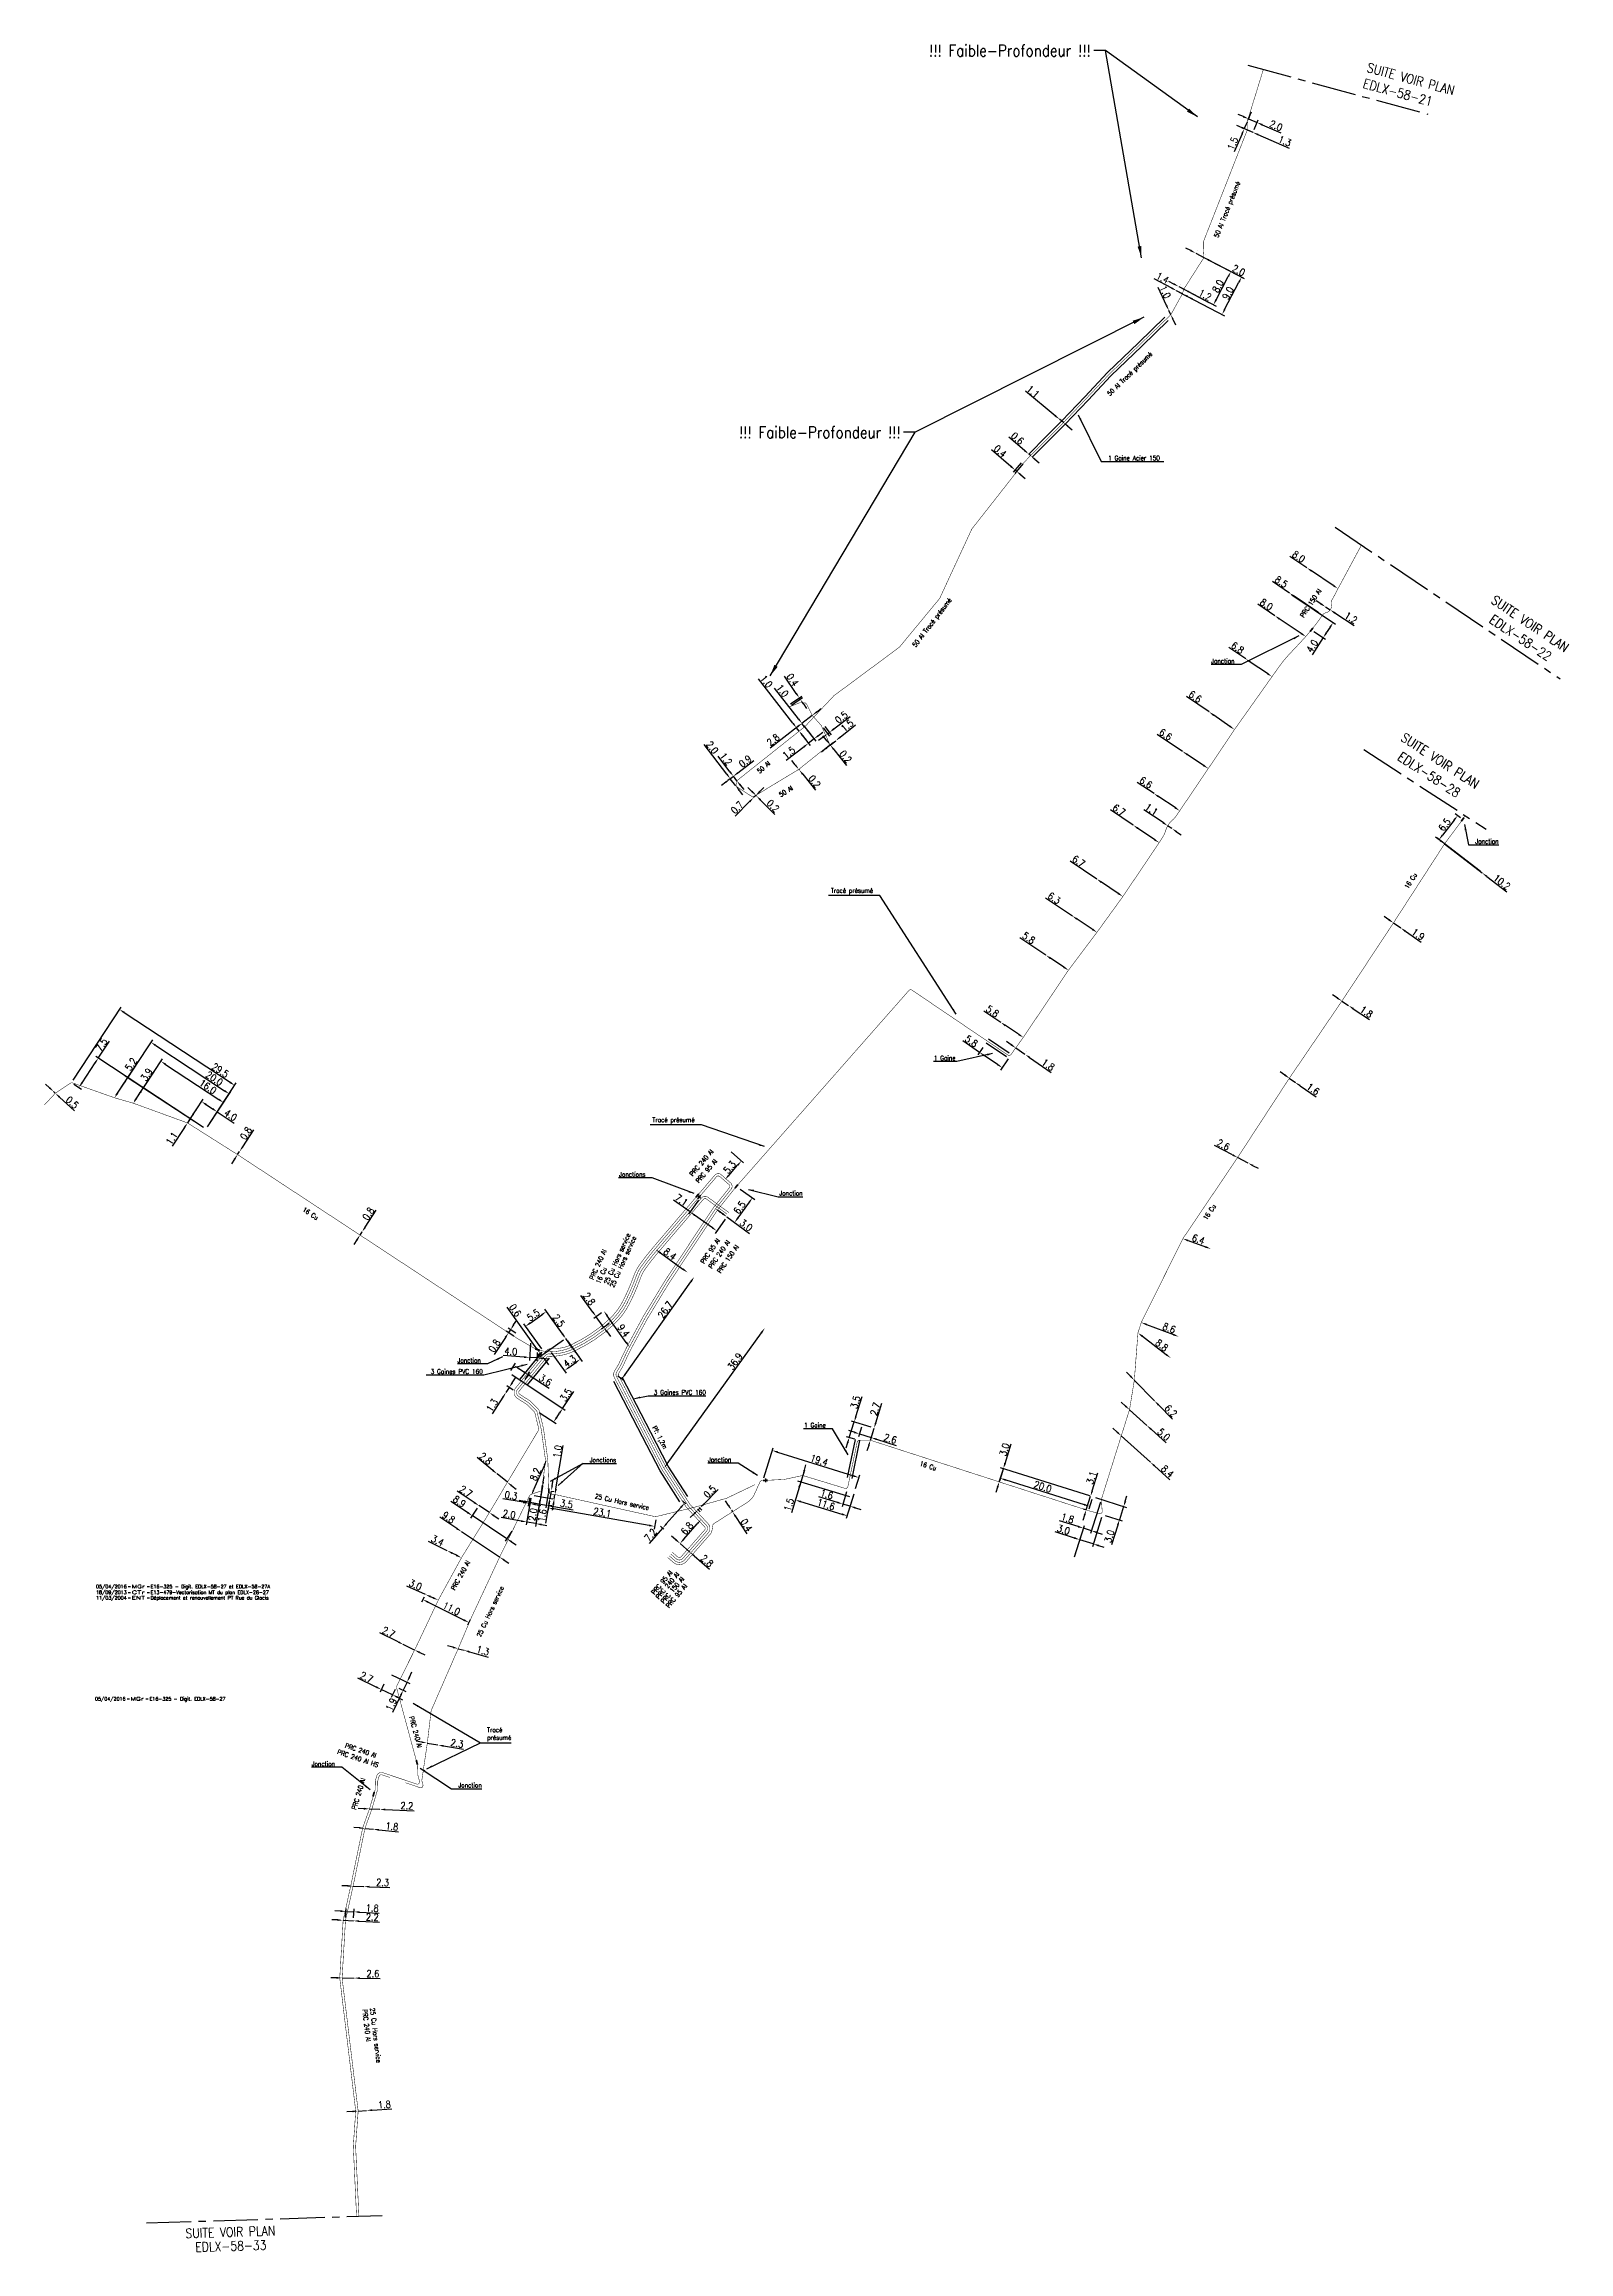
# Model space of a CAD drawing. Header units: millimetres. Extents: x 200000 to 200484, y 53266 to 53990.
# Drawn here: x 200000 to 200326.1, y 53370.9 to 53843.1 of the extents above; entities that cross this region are included whole.
import ezdxf
from ezdxf.enums import TextEntityAlignment as Align

# ---------------------------------------------------------------- set-up
doc = ezdxf.new("R2010")
doc.units = ezdxf.units.MM
doc.header["$PDMODE"] = 34
doc.linetypes.add('CENTER2', pattern=[28.575, 19.05, -3.175, 3.175, -3.175])
doc.layers.get('0').update_dxf_attribs({"linetype": 'CONTINUOUS'})
doc.layers.get('DEFPOINTS').update_dxf_attribs({"linetype": 'CONTINUOUS'})
for name, color, linetype in [('M_130', 3, 'M_ST_15'), ('M_300', 7, 'CONTINUOUS'), ('M_400', 7, 'CONTINUOUS'), ('M_420', 7, 'CONTINUOUS'), ('M_908', 252, 'CONTINUOUS'), ('M_930', 7, 'CONTINUOUS')]:
    doc.layers.add(name, color=color, linetype=linetype)
doc.layers.add('M_910', color=7, linetype='CONTINUOUS', plot=False)
doc.styles.get("Standard").update_dxf_attribs({"font": 'romans.shx', "width": 0.85})
doc.linetypes.add('M_ST_15', pattern='A,5,-0.3,["XX",Standard,S=1,R=0,X=0,Y=-0.5],-2.5', length=7.8)
doc.linetypes.add('MT_HS', pattern='A,2,-1,["E",Standard,S=0.85,R=0,X=-0.27,Y=-0.4],-1', length=4)
doc.dimstyles.get("Standard").update_dxf_attribs({"dimtxt": 1.5, "dimasz": 1.2, "dimexe": 0.625, "dimexo": 0.625, "dimgap": 0.25, "dimtad": 1, "dimdec": 1, "dimzin": 0, "dimdsep": 46, "dimtxsty": 'Standard', "dimcen": -0.5, "dimadec": 0, "dimazin": 0, "dimtfac": 1, "dimtdec": 1, "dimtmove": 0, "dimatfit": 3, "dimfxl": 0, "dimtolj": 1, "dimtzin": 0, "dimarcsym": 0})

msp = doc.modelspace()

# ---------------------------------------------------------------- texts
at = {"layer": 'M_130', "width": 0.85}
for s, rotation, p in [('50 Al Tracé présumé', 68.1602, (200251.05, 53801.59)), ('50 Al Tracé présumé', 44.2188, (200227.91, 53767.75)), ('50 Al Tracé présumé', 52.512, (200186.36, 53714.01)), ('50 Al', 40.9936, (200152.97, 53687.01)), ('50 Al', 32.252, (200157.54, 53682)), ('16 Cu', 57.103, (200291.65, 53662.31)), ('16 Cu', 55.9799, (200248.58, 53591.45)), ('16 Cu', 342.0924, (200187.11, 53539.08)), ('PRC 95 Al', 50.1017, (200130.48, 53511.34)), ('PRC 240 Al', 50, (200131.42, 53510.39)), ('PRC 150 Al', 50, (200132.48, 53509.43)), ('PRC 95 Al', 50.1017, (200133.58, 53508.47))]:
    msp.add_text(s, height=1, rotation=rotation, dxfattribs=at).set_placement(p)
for s, rotation, p in [('PRC 150 Al', 56.295, (200270.86, 53723.51)), ('PRC 240 Al', 49.4303, (200140.55, 53603.82)), ('PRC 95 Al', 49.4303, (200141.6, 53602.05)), ('16 Cu', 326.6837, (200056.92, 53592.95)), ('PRC 95 Al', 55.4279, (200142.42, 53584.94)), ('PRC 240 Al', 65.8117, (200118.4, 53582.05)), ('PRC 240 Al', 55.4279, (200144.33, 53584.25)), ('PRC 150 Al ', 55.4279, (200146.38, 53583.48)), ('16 Cu', 65.8117, (200119.12, 53579.74)), ('PRC 240 Al', 61.2763, (200089.01, 53515.57)), ('PRC 240 Al', 285.205, (200079.41, 53482.06)), ('PRC 240 Al', 341.4019, (200067.67, 53478.12)), ('PRC 240 Al', 73.3331, (200067.19, 53468.84))]:
    msp.add_text(s, height=1, rotation=rotation, dxfattribs=at).set_placement(p, align=Align.MIDDLE)
at = {"layer": 'M_130', "linetype": 'MT_HS', "width": 0.85}
msp.add_text('PRC 240 Al', height=1, rotation=276.8553, dxfattribs=at).set_placement((200068.02, 53422.7))
at = {"layer": 'M_130', "linetype": 'Continuous', "char_height": 1}
for s, insert, attachment_point in [('Tracé présumé', (200177.23, 53661.87), 6), ('Tracé présumé', (200139.06, 53612.83), 6), ('Tracé\\Pprésumé', (200094.7, 53481.53), 4)]:
    msp.add_mtext(s, dxfattribs=dict(at, insert=insert, attachment_point=attachment_point))
at = {"layer": 'M_300', "char_height": 1}
for s, insert, attachment_point in [('Jonction', (200254.55, 53711.12), 6), ('Jonction', (200306.04, 53672.56), 4), ('Jonctions', (200128.57, 53601.33), 6), ('Jonction', (200157.19, 53597.31), 4), ('Jonction', (200093.35, 53561.55), 6), ('Jonctions', (200116.64, 53540.26), 4), ('Jonction', (200146.92, 53540.29), 6)]:
    msp.add_mtext(s, dxfattribs=dict(at, insert=insert, attachment_point=attachment_point))
at = {"layer": 'M_300', "linetype": 'Continuous', "char_height": 1}
for insert, attachment_point in [((200062.16, 53475.26), 6), ((200088.55, 53470.69), 4)]:
    msp.add_mtext('Jonction', dxfattribs=dict(at, insert=insert, attachment_point=attachment_point))
at = {"layer": 'M_400', "width": 0.85}
msp.add_text('Pf: 1,2m', height=1, rotation=297.3779, dxfattribs=at).set_placement((200129.98, 53547.22))
at = {"layer": 'M_400', "char_height": 1}
for s, insert, attachment_point in [('1 Gaine Acier 150 ', (200227.51, 53754.54), 4), ('1 Gaine', (200194.88, 53626.2), 6), ('3 Gaines PVC 160 ', (200093.76, 53559.16), 6), ('3 Gaines PVC 160', (200141.49, 53554.7), 6), ('1 Gaine', (200167.13, 53547.68), 6)]:
    msp.add_mtext(s, dxfattribs=dict(at, insert=insert, attachment_point=attachment_point))
at = {"layer": 'M_420', "char_height": 2.5, "attachment_point": 6}
for insert in [(200223.8, 53841.69), (200183.15, 53760.04)]:
    msp.add_mtext('!!! Faible-Profondeur !!!', dxfattribs=dict(at, insert=insert))
at = {"layer": 'M_908', "width": 0.85}
for s, rotation, p in [('25 Cu Hors service', 65.8117, (200122.48, 53583.3)), ('25 Cu Hors service', 65.8117, (200123.72, 53582.65)), ('PRC 240 Al HS', 341.4019, (200067.08, 53476.42))]:
    msp.add_text(s, height=1, rotation=rotation, dxfattribs=at).set_placement(p, align=Align.MIDDLE)
at = {"layer": 'M_908', "linetype": 'MT_HS', "width": 0.85}
for rotation, p in [(347.5361, (200117.67, 53532.06)), (64.9429, (200093.32, 53502.28)), (276.8553, (200069.65, 53422.99))]:
    msp.add_text('25 Cu Hors service', height=1, rotation=rotation, dxfattribs=at).set_placement(p)
at = {"layer": 'M_930', "width": 0.85}
for s, rotation, p in [('SUITE VOIR PLAN', 344.7537, (200292, 53834.65)), ('EDLX-58-21', 344.7537, (200289.23, 53831.76)), ('SUITE VOIR PLAN', 326.0496, (200317.2, 53718.28)), ('EDLX-58-22', 326.0496, (200315.17, 53715.26)), ('EDLX-58-28', 326.9298, (200295.63, 53685.97)), ('SUITE VOIR PLAN', 326.9298, (200297.99, 53688.98)), ('SUITE VOIR PLAN', 1.8027, (200039.81, 53374.12)), ('EDLX-58-33', 1.8027, (200039.91, 53371.11))]:
    msp.add_text(s, height=2, rotation=rotation, dxfattribs=at).set_placement(p, align=Align.CENTER)

# ---------------------------------------------------------------- blocks, each defined once
blk = doc.blocks.new('*D5')
at = {"layer": 'DEFPOINTS', "color": 0, "linetype": 'Continuous', "transparency": 16777216}
for p in [(200135.96, 53522.39), (200138.06, 53520.54), (200138.06, 53520.54)]:
    blk.add_point(p, dxfattribs=at)
at = {"layer": 'M_130', "color": 0, "linetype": 'Continuous', "lineweight": -2, "transparency": 16777216}
for p, q in [((200135.05, 53523.18), (200134.15, 53523.97)), ((200135.96, 53522.39), (200138.06, 53520.54)), ((200138.97, 53519.75), (200142.26, 53516.87))]:
    blk.add_line(p, q, dxfattribs=at)
at = {"layer": 'M_130', "color": 0, "linetype": 'Continuous', "transparency": 16777216}
for points in [[(200135.19, 53523.33), (200134.92, 53523.03), (200135.96, 53522.39)], [(200139.1, 53519.9), (200138.83, 53519.6), (200138.06, 53520.54)]]:
    blk.add_solid(points, dxfattribs=at)
at = {"layer": 'M_130', "color": 0, "linetype": 'Continuous', "transparency": 16777216, "insert": (200141.72, 53518.67), "char_height": 1.5, "attachment_point": 5, "rotation": 318.797}
blk.add_mtext('\\A1;2.8', dxfattribs=at)
blk = doc.blocks.new('*D6')
at = {"layer": 'DEFPOINTS', "color": 0, "linetype": 'Continuous', "transparency": 16777216}
for p in [(200140.44, 53527.5), (200140.44, 53527.5), (200135.96, 53522.39)]:
    blk.add_point(p, dxfattribs=at)
at = {"layer": 'M_130', "color": 0, "linetype": 'Continuous', "lineweight": -2, "transparency": 16777216}
blk.add_line((200136.75, 53523.29), (200139.65, 53526.6), dxfattribs=at)
at = {"layer": 'M_130', "color": 0, "linetype": 'Continuous', "transparency": 16777216}
for points in [[(200139.5, 53526.73), (200139.8, 53526.47), (200140.44, 53527.5)], [(200136.6, 53523.42), (200136.9, 53523.16), (200135.96, 53522.39)]]:
    blk.add_solid(points, dxfattribs=at)
at = {"layer": 'M_130', "color": 0, "linetype": 'Continuous', "transparency": 16777216, "insert": (200137.45, 53525.6), "char_height": 1.5, "attachment_point": 5, "rotation": 48.7493}
blk.add_mtext('\\A1;6.8', dxfattribs=at)
blk = doc.blocks.new('*D7')
at = {"layer": 'DEFPOINTS', "color": 0, "linetype": 'Continuous', "transparency": 16777216}
for p in [(200136.98, 53531.07), (200137.7, 53530.44), (200132.95, 53525.03)]:
    blk.add_point(p, dxfattribs=at)
at = {"layer": 'M_130', "color": 0, "linetype": 'Continuous', "lineweight": -2, "transparency": 16777216}
for p, q in [((200137.23, 53530.85), (200136.51, 53531.48)), ((200132.48, 53525.44), (200131.76, 53526.07)), ((200136.19, 53530.17), (200133.02, 53526.56)), ((200132.23, 53525.65), (200129.35, 53522.37))]:
    blk.add_line(p, q, dxfattribs=at)
at = {"layer": 'M_130', "color": 0, "linetype": 'Continuous', "transparency": 16777216}
for points in [[(200136.04, 53530.3), (200136.34, 53530.03), (200136.98, 53531.07)], [(200132.87, 53526.69), (200133.17, 53526.43), (200132.23, 53525.65)]]:
    blk.add_solid(points, dxfattribs=at)
at = {"layer": 'M_130', "color": 0, "linetype": 'Continuous', "transparency": 16777216, "insert": (200129.64, 53524.22), "char_height": 1.5, "attachment_point": 5, "rotation": 48.7493}
blk.add_mtext('\\A1;7.2', dxfattribs=at)
blk = doc.blocks.new('*D8')
at = {"layer": 'DEFPOINTS', "color": 0, "linetype": 'Continuous', "transparency": 16777216}
for p in [(200154.06, 53568.43), (200154.06, 53568.43), (200132.52, 53538.47)]:
    blk.add_point(p, dxfattribs=at)
at = {"layer": 'M_130', "color": 0, "linetype": 'Continuous', "lineweight": -2, "transparency": 16777216}
blk.add_line((200133.22, 53539.44), (200153.35, 53567.46), dxfattribs=at)
at = {"layer": 'M_130', "color": 0, "linetype": 'Continuous', "transparency": 16777216}
for points in [[(200153.19, 53567.57), (200153.52, 53567.34), (200154.06, 53568.43)], [(200133.06, 53539.56), (200133.38, 53539.33), (200132.52, 53538.47)]]:
    blk.add_solid(points, dxfattribs=at)
at = {"layer": 'M_130', "color": 0, "linetype": 'Continuous', "transparency": 16777216, "insert": (200147.72, 53561.33), "char_height": 1.5, "attachment_point": 5, "rotation": 54.2952}
blk.add_mtext('\\A1;36.9', dxfattribs=at)
blk = doc.blocks.new('*D9')
at = {"layer": 'DEFPOINTS', "color": 0, "linetype": 'Continuous', "transparency": 16777216}
for p in [(200119.68, 53572.07), (200119.68, 53572.07), (200125.15, 53564.43)]:
    blk.add_point(p, dxfattribs=at)
at = {"layer": 'M_130', "color": 0, "linetype": 'Continuous', "lineweight": -2, "transparency": 16777216}
blk.add_line((200124.45, 53565.4), (200120.37, 53571.1), dxfattribs=at)
at = {"layer": 'M_130', "color": 0, "linetype": 'Continuous', "transparency": 16777216}
for points in [[(200120.54, 53571.21), (200120.21, 53570.98), (200119.68, 53572.07)], [(200124.61, 53565.52), (200124.29, 53565.29), (200125.15, 53564.43)]]:
    blk.add_solid(points, dxfattribs=at)
at = {"layer": 'M_130', "color": 0, "linetype": 'Continuous', "transparency": 16777216, "insert": (200123.88, 53567.92), "char_height": 1.5, "attachment_point": 5, "rotation": 305.6069}
blk.add_mtext('\\A1;9.4', dxfattribs=at)
blk = doc.blocks.new('*D2')
at = {"layer": 'DEFPOINTS', "color": 0, "linetype": 'Continuous', "transparency": 16777216}
for p in [(200146.41, 53606.53), (200142.91, 53602.55), (200149.07, 53604.18)]:
    blk.add_point(p, dxfattribs=at)
at = {"layer": 'M_130', "color": 0, "linetype": 'Continuous', "lineweight": -2, "transparency": 16777216}
for p, q in [((200146.36, 53601.11), (200148.28, 53603.28)), ((200146.88, 53606.12), (200149.54, 53603.77))]:
    blk.add_line(p, q, dxfattribs=at)
at = {"layer": 'M_130', "color": 0, "linetype": 'Continuous', "transparency": 16777216}
for points in [[(200148.13, 53603.42), (200148.43, 53603.15), (200149.07, 53604.18)], [(200146.21, 53601.24), (200146.51, 53600.98), (200145.57, 53600.21)]]:
    blk.add_solid(points, dxfattribs=at)
at = {"layer": 'M_130', "color": 0, "linetype": 'Continuous', "transparency": 16777216, "insert": (200146.57, 53602.86), "char_height": 1.5, "attachment_point": 5, "rotation": 48.5884}
blk.add_mtext('\\A1;5.3', dxfattribs=at)
blk = doc.blocks.new('*D0')
at = {"layer": 'DEFPOINTS', "color": 0, "linetype": 'Continuous', "transparency": 16777216}
for p in [(200143.56, 53594), (200145.98, 53592.23), (200145.98, 53592.23)]:
    blk.add_point(p, dxfattribs=at)
at = {"layer": 'M_130', "color": 0, "linetype": 'Continuous', "lineweight": -2, "transparency": 16777216}
for p, q in [((200144.53, 53593.29), (200145.02, 53592.94)), ((200145.98, 53592.23), (200150.79, 53588.71))]:
    blk.add_line(p, q, dxfattribs=at)
at = {"layer": 'M_130', "color": 0, "linetype": 'Continuous', "transparency": 16777216}
for points in [[(200144.65, 53593.45), (200144.41, 53593.13), (200143.56, 53594)], [(200145.13, 53593.1), (200144.9, 53592.78), (200145.98, 53592.23)]]:
    blk.add_solid(points, dxfattribs=at)
at = {"layer": 'M_130', "color": 0, "linetype": 'Continuous', "transparency": 16777216, "insert": (200150.1, 53590.46), "char_height": 1.5, "attachment_point": 5, "rotation": 323.8494}
blk.add_mtext('\\A1;3.0', dxfattribs=at)
blk = doc.blocks.new('*D1')
at = {"layer": 'DEFPOINTS', "color": 0, "linetype": 'Continuous', "transparency": 16777216}
for p in [(200137.56, 53580.35), (200138.97, 53579.35), (200122.11, 53558.57)]:
    blk.add_point(p, dxfattribs=at)
at = {"layer": 'M_130', "color": 0, "linetype": 'Continuous', "lineweight": -2, "transparency": 16777216}
for p, q in [((200124.22, 53558.55), (200138.27, 53578.37)), ((200122.62, 53558.21), (200124.03, 53557.21))]:
    blk.add_line(p, q, dxfattribs=at)
at = {"layer": 'M_130', "color": 0, "linetype": 'Continuous', "transparency": 16777216}
for points in [[(200138.11, 53578.48), (200138.44, 53578.25), (200138.97, 53579.35)], [(200124.05, 53558.66), (200124.38, 53558.43), (200123.52, 53557.57)]]:
    blk.add_solid(points, dxfattribs=at)
at = {"layer": 'M_130', "color": 0, "linetype": 'Continuous', "transparency": 16777216, "insert": (200132.79, 53572.37), "char_height": 1.5, "attachment_point": 5, "rotation": 54.6553}
blk.add_mtext('\\A1;26.7', dxfattribs=at)
blk = doc.blocks.new('GIS_MODF')
at = {"color": 0, "linetype": 'Continuous', "flags": 128}
for points in [[(-2.26, -0.01), (-1.76, -0.01)], [(1.76, -0.01), (2.26, -0.01)]]:
    blk.add_lwpolyline(points, dxfattribs=at)
at = {"color": 0, "linetype": 'Continuous'}
blk.add_attdef('DATE', text='', height=0.75, dxfattribs=at).set_placement((-2.58, -0.39), align=Align.RIGHT)
at = {"color": 0, "linetype": 'Continuous', "width": 3.590909}
blk.add_attdef('USER', text='', height=0.75, dxfattribs=at).set_placement((-1.52, -0.39), (1.31, -0.39), align=Align.FIT)
at = {"color": 0, "linetype": 'Continuous'}
blk.add_attdef('DESC', (2.53, -0.39), '', height=0.75, dxfattribs=at)
blk = doc.blocks.new('M_300_03')
at = {"color": 0, "linetype": 'Continuous'}
blk.add_solid([(-0.5, 0.19), (-0.5, -0.19), (0.5, 0.19), (0.5, -0.19)], dxfattribs=at)
at = {"color": 0, "linetype": 'Continuous', "width": 0.75, "flags": 3}
for tag, p in [('DEF_LEG', (0, -5)), ('DEF_COUP', (0.05, -6.97)), ('DEF_TYPE', (0, -9))]:
    blk.add_attdef(tag, text='', height=1.2, dxfattribs=at).set_placement(p, align=Align.MIDDLE)
blk = doc.blocks.new('M_300_04')
at = {"color": 0, "linetype": 'Continuous'}
blk.add_line((0, 0.38), (0, -0.38), dxfattribs=at)
blk.add_solid([(-0.5, 0.19), (-0.5, -0.19), (0.5, 0.19), (0.5, -0.19)], dxfattribs=at)
at = {"color": 0, "linetype": 'Continuous', "width": 0.75, "flags": 3}
for tag, p in [('DEF_LEG', (0, -5)), ('DEF_COUP', (0.02, -7)), ('DEF_TYPE', (0, -9))]:
    blk.add_attdef(tag, text='', height=1.2, dxfattribs=at).set_placement(p, align=Align.MIDDLE)
blk = doc.blocks.new('*D3')
at = {"layer": 'DEFPOINTS', "color": 0, "linetype": 'Continuous', "transparency": 16777216}
for p in [(200148.33, 53598.57), (200144.53, 53593.29), (200147.63, 53591.06)]:
    blk.add_point(p, dxfattribs=at)
at = {"layer": 'M_130', "color": 0, "linetype": 'Continuous', "lineweight": -2, "transparency": 16777216}
for p, q in [((200148.83, 53598.2), (200151.94, 53595.97)), ((200150.73, 53595.36), (200148.34, 53592.03))]:
    blk.add_line(p, q, dxfattribs=at)
at = {"layer": 'M_130', "color": 0, "linetype": 'Continuous', "transparency": 16777216}
for points in [[(200148.17, 53592.15), (200148.5, 53591.92), (200147.63, 53591.06)], [(200150.57, 53595.48), (200150.89, 53595.24), (200151.43, 53596.34)]]:
    blk.add_solid(points, dxfattribs=at)
at = {"layer": 'M_130', "color": 0, "linetype": 'Continuous', "transparency": 16777216, "insert": (200148.69, 53594.24), "char_height": 1.5, "attachment_point": 5, "rotation": 54.2746}
blk.add_mtext('\\A1;6.5', dxfattribs=at)
blk = doc.blocks.new('*D4')
at = {"color": 0, "linetype": 'ByBlock', "transparency": 16777216}
for p, q in [((200146.32, 53530.52), (200145.68, 53531.54)), ((200146.97, 53529.51), (200147.18, 53529.17)), ((200147.83, 53528.16), (200150.21, 53524.42))]:
    blk.add_line(p, q, dxfattribs=at)
for points in [[(200146.49, 53530.63), (200146.15, 53530.42), (200146.97, 53529.51)], [(200147.99, 53528.27), (200147.66, 53528.05), (200147.18, 53529.17)]]:
    blk.add_solid(points, dxfattribs=at)
at = {"layer": 'DEFPOINTS', "color": 0, "linetype": 'ByBlock', "transparency": 16777216}
for p in [(200146.97, 53529.51), (200147.18, 53529.17), (200147.18, 53529.17)]:
    blk.add_point(p, dxfattribs=at)
at = {"color": 0, "linetype": 'ByBlock', "transparency": 16777216, "insert": (200150.18, 53526.32), "char_height": 1.5, "attachment_point": 5, "rotation": 302.5035}
blk.add_mtext('\\A1;0.4', dxfattribs=at)
blk = doc.blocks.new('*D10')
at = {"layer": 'DEFPOINTS', "color": 0, "linetype": 'Continuous', "transparency": 16777216}
for p in [(200140.23, 53596.31), (200145.98, 53592.23), (200143.85, 53589.22)]:
    blk.add_point(p, dxfattribs=at)
at = {"layer": 'M_130', "color": 0, "linetype": 'Continuous', "lineweight": -2, "transparency": 16777216}
for p, q in [((200138.1, 53593.3), (200134.54, 53595.83)), ((200139.87, 53595.8), (200137.74, 53592.79)), ((200142.87, 53589.92), (200139.08, 53592.61)), ((200145.62, 53591.72), (200143.49, 53588.71))]:
    blk.add_line(p, q, dxfattribs=at)
at = {"layer": 'M_130', "color": 0, "linetype": 'Continuous', "transparency": 16777216}
for points in [[(200139.2, 53592.77), (200138.97, 53592.44), (200138.1, 53593.3)], [(200142.99, 53590.08), (200142.76, 53589.75), (200143.85, 53589.22)]]:
    blk.add_solid(points, dxfattribs=at)
at = {"layer": 'M_130', "color": 0, "linetype": 'Continuous', "transparency": 16777216, "insert": (200136.26, 53595.83), "char_height": 1.5, "attachment_point": 5, "rotation": 324.6529}
blk.add_mtext('\\A1;7.1', dxfattribs=at)
blk = doc.blocks.new('*D11')
at = {"layer": 'DEFPOINTS', "color": 0, "linetype": 'Continuous', "transparency": 16777216}
for p in [(200130.79, 53585.23), (200137.56, 53580.35), (200137.56, 53580.35)]:
    blk.add_point(p, dxfattribs=at)
at = {"layer": 'M_130', "color": 0, "linetype": 'Continuous', "lineweight": -2, "transparency": 16777216}
blk.add_line((200131.76, 53584.53), (200136.58, 53581.05), dxfattribs=at)
at = {"layer": 'M_130', "color": 0, "linetype": 'Continuous', "transparency": 16777216}
for points in [[(200131.88, 53584.69), (200131.64, 53584.37), (200130.79, 53585.23)], [(200136.7, 53581.21), (200136.47, 53580.89), (200137.56, 53580.35)]]:
    blk.add_solid(points, dxfattribs=at)
at = {"layer": 'M_130', "color": 0, "linetype": 'Continuous', "transparency": 16777216, "insert": (200133.8, 53584.3), "char_height": 1.5, "attachment_point": 5, "rotation": 324.1654}
blk.add_mtext('\\A1;8.4', dxfattribs=at)
blk = doc.blocks.new('*D12')
at = {"layer": 'DEFPOINTS', "color": 0, "linetype": 'Continuous', "transparency": 16777216}
for p in [(200118.02, 53570.88), (200119.68, 53572.07), (200121.31, 53569.79)]:
    blk.add_point(p, dxfattribs=at)
at = {"layer": 'M_130', "color": 0, "linetype": 'Continuous', "lineweight": -2, "transparency": 16777216}
for p, q in [((200117.32, 53571.86), (200114.77, 53575.41)), ((200119.17, 53571.71), (200117.51, 53570.52)), ((200119.65, 53568.61), (200118.02, 53570.88)), ((200120.8, 53569.43), (200119.14, 53568.24)), ((200120.35, 53567.63), (200121.05, 53566.66))]:
    blk.add_line(p, q, dxfattribs=at)
at = {"layer": 'M_130', "color": 0, "linetype": 'Continuous', "transparency": 16777216}
for points in [[(200117.48, 53571.98), (200117.16, 53571.74), (200118.02, 53570.88)], [(200120.51, 53567.75), (200120.18, 53567.51), (200119.65, 53568.61)]]:
    blk.add_solid(points, dxfattribs=at)
at = {"layer": 'M_130', "color": 0, "linetype": 'Continuous', "transparency": 16777216, "insert": (200116.51, 53574.71), "char_height": 1.5, "attachment_point": 5, "rotation": 305.6069}
blk.add_mtext('\\A1;2.8', dxfattribs=at)
blk = doc.blocks.new('*D13')
at = {"layer": 'DEFPOINTS', "color": 0, "linetype": 'Continuous', "transparency": 16777216}
for p in [(200111.52, 53566.23), (200111.52, 53566.23), (200112.97, 53564.19)]:
    blk.add_point(p, dxfattribs=at)
at = {"layer": 'M_130', "color": 0, "linetype": 'Continuous', "lineweight": -2, "transparency": 16777216}
for p, q in [((200110.82, 53567.2), (200108.27, 53570.76)), ((200112.97, 53564.19), (200111.52, 53566.23)), ((200113.67, 53563.22), (200114.37, 53562.24))]:
    blk.add_line(p, q, dxfattribs=at)
at = {"layer": 'M_130', "color": 0, "linetype": 'Continuous', "transparency": 16777216}
for points in [[(200110.98, 53567.32), (200110.65, 53567.09), (200111.52, 53566.23)], [(200113.83, 53563.34), (200113.51, 53563.1), (200112.97, 53564.19)]]:
    blk.add_solid(points, dxfattribs=at)
at = {"layer": 'M_130', "color": 0, "linetype": 'Continuous', "transparency": 16777216, "insert": (200110.01, 53570.05), "char_height": 1.5, "attachment_point": 5, "rotation": 305.6069}
blk.add_mtext('\\A1;2.5', dxfattribs=at)
blk = doc.blocks.new('*D14')
at = {"layer": 'DEFPOINTS', "color": 0, "linetype": 'Continuous', "transparency": 16777216}
for p in [(200108.06, 53563.75), (200111.52, 53566.23), (200114.67, 53561.82)]:
    blk.add_point(p, dxfattribs=at)
at = {"layer": 'M_130', "color": 0, "linetype": 'Continuous', "lineweight": -2, "transparency": 16777216}
for p, q in [((200111.88, 53565.72), (200115.04, 53561.31)), ((200108.42, 53563.24), (200111.58, 53558.83)), ((200112.19, 53560.04), (200113.7, 53561.12))]:
    blk.add_line(p, q, dxfattribs=at)
at = {"layer": 'M_130', "color": 0, "linetype": 'Continuous', "transparency": 16777216}
for points in [[(200112.08, 53560.2), (200112.31, 53559.88), (200111.22, 53559.34)], [(200113.58, 53561.28), (200113.81, 53560.95), (200114.67, 53561.82)]]:
    blk.add_solid(points, dxfattribs=at)
at = {"layer": 'M_130', "color": 0, "linetype": 'Continuous', "transparency": 16777216, "insert": (200112.36, 53561.39), "char_height": 1.5, "attachment_point": 5, "rotation": 35.6069}
blk.add_mtext('\\A1;4.3', dxfattribs=at)
blk = doc.blocks.new('*D15')
at = {"layer": 'DEFPOINTS', "color": 0, "linetype": 'Continuous', "transparency": 16777216}
for p in [(200111.52, 53566.23), (200106.41, 53562.57), (200106.73, 53563.54)]:
    blk.add_point(p, dxfattribs=at)
at = {"layer": 'M_130', "color": 0, "linetype": 'Continuous', "lineweight": -2, "transparency": 16777216}
for p, q in [((200105.36, 53564.03), (200098.98, 53572.95)), ((200111.01, 53565.86), (200105.9, 53562.21)), ((200106.23, 53563.18), (200105.55, 53562.69)), ((200106.41, 53562.57), (200106.06, 53563.06)), ((200107.11, 53561.6), (200107.81, 53560.62))]:
    blk.add_line(p, q, dxfattribs=at)
at = {"layer": 'M_130', "color": 0, "linetype": 'Continuous', "transparency": 16777216}
for points in [[(200105.52, 53564.15), (200105.2, 53563.92), (200106.06, 53563.06)], [(200107.27, 53561.71), (200106.95, 53561.48), (200106.41, 53562.57)]]:
    blk.add_solid(points, dxfattribs=at)
at = {"layer": 'M_130', "color": 0, "linetype": 'Continuous', "transparency": 16777216, "insert": (200100.71, 53572.25), "char_height": 1.5, "attachment_point": 5, "rotation": 305.6069}
blk.add_mtext('\\A1;0.6', dxfattribs=at)
blk = doc.blocks.new('*D16')
at = {"layer": 'DEFPOINTS', "color": 0, "linetype": 'Continuous', "transparency": 16777216}
for p in [(200107.37, 53572.01), (200111.52, 53566.23), (200106.73, 53563.54)]:
    blk.add_point(p, dxfattribs=at)
at = {"layer": 'M_130', "color": 0, "linetype": 'Continuous', "lineweight": -2, "transparency": 16777216}
for p, q in [((200106.37, 53564.05), (200102.58, 53569.35)), ((200103.92, 53569.54), (200106.4, 53571.31)), ((200111.15, 53566.74), (200107.01, 53572.52))]:
    blk.add_line(p, q, dxfattribs=at)
at = {"layer": 'M_130', "color": 0, "linetype": 'Continuous', "transparency": 16777216}
for points in [[(200103.8, 53569.7), (200104.03, 53569.38), (200102.94, 53568.84)], [(200106.28, 53571.48), (200106.51, 53571.15), (200107.37, 53572.01)]]:
    blk.add_solid(points, dxfattribs=at)
at = {"layer": 'M_130', "color": 0, "linetype": 'Continuous', "transparency": 16777216, "insert": (200104.57, 53571.24), "char_height": 1.5, "attachment_point": 5, "rotation": 35.6069}
blk.add_mtext('\\A1;5.5', dxfattribs=at)
blk = doc.blocks.new('*D17')
at = {"layer": 'DEFPOINTS', "color": 0, "linetype": 'Continuous', "transparency": 16777216}
for p in [(200100.46, 53560.44), (200099.45, 53558.86), (200102.48, 53556.92)]:
    blk.add_point(p, dxfattribs=at)
at = {"layer": 'M_130', "color": 0, "linetype": 'Continuous', "lineweight": -2, "transparency": 16777216}
for p, q in [((200099.78, 53559.38), (200100.79, 53560.97)), ((200101.47, 53559.79), (200102.48, 53559.15)), ((200102.82, 53557.44), (200103.83, 53559.03)), ((200103.49, 53558.5), (200107.97, 53555.64))]:
    blk.add_line(p, q, dxfattribs=at)
at = {"layer": 'M_130', "color": 0, "linetype": 'Continuous', "transparency": 16777216}
for points in [[(200101.58, 53559.96), (200101.36, 53559.62), (200100.46, 53560.44)], [(200102.59, 53559.31), (200102.37, 53558.98), (200103.49, 53558.5)]]:
    blk.add_solid(points, dxfattribs=at)
at = {"layer": 'M_130', "color": 0, "linetype": 'Continuous', "transparency": 16777216, "insert": (200107.17, 53557.33), "char_height": 1.5, "attachment_point": 5, "rotation": 327.4012}
blk.add_mtext('\\A1;3.6', dxfattribs=at)
blk = doc.blocks.new('*D18')
at = {"layer": 'DEFPOINTS', "color": 0, "linetype": 'Continuous', "transparency": 16777216}
for p in [(200098.72, 53554.67), (200098.72, 53554.67), (200100.81, 53554.87)]:
    blk.add_point(p, dxfattribs=at)
at = {"layer": 'M_130', "color": 0, "linetype": 'Continuous', "lineweight": -2, "transparency": 16777216}
for p, q in [((200099.43, 53555.76), (200098.72, 53554.67)), ((200100.28, 53555.21), (200098.9, 53556.1)), ((200100.08, 53556.77), (200100.73, 53557.78)), ((200098.07, 53553.66), (200095.8, 53550.14))]:
    blk.add_line(p, q, dxfattribs=at)
at = {"layer": 'M_130', "color": 0, "linetype": 'Continuous', "transparency": 16777216}
for points in [[(200097.9, 53553.77), (200098.24, 53553.55), (200098.72, 53554.67)], [(200099.91, 53556.88), (200100.24, 53556.66), (200099.43, 53555.76)]]:
    blk.add_solid(points, dxfattribs=at)
at = {"layer": 'M_130', "color": 0, "linetype": 'Continuous', "transparency": 16777216, "insert": (200095.77, 53551.94), "char_height": 1.5, "attachment_point": 5, "rotation": 57.2018}
blk.add_mtext('\\A1;1.3', dxfattribs=at)
blk = doc.blocks.new('*D19')
at = {"layer": 'DEFPOINTS', "color": 0, "linetype": 'Continuous', "transparency": 16777216}
for p in [(200099.71, 53568.13), (200100.93, 53566.37), (200101.37, 53567.04)]:
    blk.add_point(p, dxfattribs=at)
at = {"layer": 'M_130', "color": 0, "linetype": 'Continuous', "lineweight": -2, "transparency": 16777216}
for p, q in [((200100.85, 53567.38), (200099.19, 53568.47)), ((200100.37, 53569.13), (200101.03, 53570.13)), ((200098.61, 53566.46), (200096.21, 53562.8)), ((200100.41, 53566.71), (200098.75, 53567.8)), ((200099.71, 53568.13), (200099.27, 53567.46))]:
    blk.add_line(p, q, dxfattribs=at)
at = {"layer": 'M_130', "color": 0, "linetype": 'Continuous', "transparency": 16777216}
for points in [[(200100.2, 53569.24), (200100.54, 53569.02), (200099.71, 53568.13)], [(200098.45, 53566.57), (200098.78, 53566.35), (200099.27, 53567.46)]]:
    blk.add_solid(points, dxfattribs=at)
at = {"layer": 'M_130', "color": 0, "linetype": 'Continuous', "transparency": 16777216, "insert": (200096.25, 53564.68), "char_height": 1.5, "attachment_point": 5, "rotation": 56.6673}
blk.add_mtext('\\A1;0.8', dxfattribs=at)
blk = doc.blocks.new('*D20')
at = {"layer": 'DEFPOINTS', "color": 0, "linetype": 'Continuous', "transparency": 16777216}
for p in [(200099.45, 53558.86), (200105.29, 53550.77), (200110.85, 53551.28)]:
    blk.add_point(p, dxfattribs=at)
at = {"layer": 'M_130', "color": 0, "linetype": 'Continuous', "lineweight": -2, "transparency": 16777216}
for p, q in [((200099.97, 53558.51), (200111.37, 53550.93)), ((200110.85, 53551.28), (200113.27, 53554.92)), ((200105.81, 53550.42), (200109.43, 53548.02)), ((200109.57, 53549.36), (200110.18, 53550.28))]:
    blk.add_line(p, q, dxfattribs=at)
at = {"layer": 'M_130', "color": 0, "linetype": 'Continuous', "transparency": 16777216}
for points in [[(200110.02, 53550.39), (200110.35, 53550.17), (200110.85, 53551.28)], [(200109.41, 53549.47), (200109.74, 53549.25), (200108.91, 53548.36)]]:
    blk.add_solid(points, dxfattribs=at)
at = {"layer": 'M_130', "color": 0, "linetype": 'Continuous', "transparency": 16777216, "insert": (200111.56, 53554.15), "char_height": 1.5, "attachment_point": 5, "rotation": 56.385}
blk.add_mtext('\\A1;3.5', dxfattribs=at)
blk = doc.blocks.new('*D21')
at = {"layer": 'DEFPOINTS', "color": 0, "linetype": 'Continuous', "transparency": 16777216}
for p in [(200096.86, 53537.25), (200096.86, 53537.25), (200099.03, 53535.48)]:
    blk.add_point(p, dxfattribs=at)
at = {"layer": 'M_130', "color": 0, "linetype": 'Continuous', "lineweight": -2, "transparency": 16777216}
for p, q in [((200095.92, 53538.01), (200092.53, 53540.77)), ((200099.03, 53535.48), (200096.86, 53537.25)), ((200099.96, 53534.72), (200100.89, 53533.97))]:
    blk.add_line(p, q, dxfattribs=at)
at = {"layer": 'M_130', "color": 0, "linetype": 'Continuous', "transparency": 16777216}
for points in [[(200096.05, 53538.16), (200095.8, 53537.85), (200096.86, 53537.25)], [(200100.08, 53534.88), (200099.83, 53534.57), (200099.03, 53535.48)]]:
    blk.add_solid(points, dxfattribs=at)
at = {"layer": 'M_130', "color": 0, "linetype": 'Continuous', "transparency": 16777216, "insert": (200094.4, 53540.54), "char_height": 1.5, "attachment_point": 5, "rotation": 320.8539}
blk.add_mtext('\\A1;2.8', dxfattribs=at)
blk = doc.blocks.new('*D22')
at = {"layer": 'DEFPOINTS', "color": 0, "linetype": 'Continuous', "transparency": 16777216}
for p in [(200092.93, 53530.48), (200092.93, 53530.48), (200095.17, 53528.98)]:
    blk.add_point(p, dxfattribs=at)
at = {"layer": 'M_130', "color": 0, "linetype": 'Continuous', "lineweight": -2, "transparency": 16777216}
for p, q in [((200091.93, 53531.14), (200088.29, 53533.57)), ((200095.17, 53528.98), (200092.93, 53530.48)), ((200096.17, 53528.31), (200097.17, 53527.65))]:
    blk.add_line(p, q, dxfattribs=at)
at = {"layer": 'M_130', "color": 0, "linetype": 'Continuous', "transparency": 16777216}
for points in [[(200092.04, 53531.31), (200091.82, 53530.98), (200092.93, 53530.48)], [(200096.28, 53528.48), (200096.06, 53528.15), (200095.17, 53528.98)]]:
    blk.add_solid(points, dxfattribs=at)
at = {"layer": 'M_130', "color": 0, "linetype": 'Continuous', "transparency": 16777216, "insert": (200090.16, 53533.52), "char_height": 1.5, "attachment_point": 5, "rotation": 326.3327}
blk.add_mtext('\\A1;2.7', dxfattribs=at)
blk = doc.blocks.new('*D23')
at = {"layer": 'DEFPOINTS', "color": 0, "linetype": 'Continuous', "transparency": 16777216}
for p in [(200086.16, 53520.84), (200086.16, 53520.84), (200089.2, 53519.33)]:
    blk.add_point(p, dxfattribs=at)
at = {"layer": 'M_130', "color": 0, "linetype": 'Continuous', "lineweight": -2, "transparency": 16777216}
for p, q in [((200086.16, 53520.84), (200082.19, 53522.82)), ((200088.13, 53519.86), (200087.23, 53520.31))]:
    blk.add_line(p, q, dxfattribs=at)
at = {"layer": 'M_130', "color": 0, "linetype": 'Continuous', "transparency": 16777216}
for points in [[(200087.32, 53520.49), (200087.15, 53520.13), (200086.16, 53520.84)], [(200088.22, 53520.04), (200088.04, 53519.68), (200089.2, 53519.33)]]:
    blk.add_solid(points, dxfattribs=at)
at = {"layer": 'M_130', "color": 0, "linetype": 'Continuous', "transparency": 16777216, "insert": (200084.09, 53522.99), "char_height": 1.5, "attachment_point": 5, "rotation": 333.5125}
blk.add_mtext('\\A1;3.4', dxfattribs=at)
blk = doc.blocks.new('*D24')
at = {"layer": 'DEFPOINTS', "color": 0, "linetype": 'Continuous', "transparency": 16777216}
for p in [(200081.5, 53511.49), (200081.5, 53511.49), (200084.24, 53510.27)]:
    blk.add_point(p, dxfattribs=at)
at = {"layer": 'M_130', "color": 0, "linetype": 'Continuous', "lineweight": -2, "transparency": 16777216}
for p, q in [((200081.5, 53511.49), (200077.51, 53513.27)), ((200083.15, 53510.76), (200082.6, 53511.01))]:
    blk.add_line(p, q, dxfattribs=at)
at = {"layer": 'M_130', "color": 0, "linetype": 'Continuous', "transparency": 16777216}
for points in [[(200082.68, 53511.19), (200082.52, 53510.82), (200081.5, 53511.49)], [(200083.23, 53510.94), (200083.06, 53510.58), (200084.24, 53510.27)]]:
    blk.add_solid(points, dxfattribs=at)
at = {"layer": 'M_130', "color": 0, "linetype": 'Continuous', "transparency": 16777216, "insert": (200079.36, 53513.54), "char_height": 1.5, "attachment_point": 5, "rotation": 335.9783}
blk.add_mtext('\\A1;3.0', dxfattribs=at)
blk = doc.blocks.new('*D25')
at = {"layer": 'DEFPOINTS', "color": 0, "linetype": 'Continuous', "transparency": 16777216}
for p in [(200073.7, 53494.58), (200075.27, 53491.73), (200077.57, 53492.73)]:
    blk.add_point(p, dxfattribs=at)
at = {"layer": 'M_130', "color": 0, "linetype": 'Continuous', "lineweight": -2, "transparency": 16777216}
for p, q in [((200074.27, 53494.31), (200078.13, 53492.46)), ((200078.09, 53493.81), (200078.61, 53494.9)), ((200076.23, 53489.94), (200074.45, 53486.21)), ((200075.83, 53491.46), (200077.31, 53490.75)), ((200077.57, 53492.73), (200076.75, 53491.02))]:
    blk.add_line(p, q, dxfattribs=at)
at = {"layer": 'M_130', "color": 0, "linetype": 'Continuous', "transparency": 16777216}
for points in [[(200077.91, 53493.9), (200078.27, 53493.73), (200077.57, 53492.73)], [(200076.05, 53490.02), (200076.41, 53489.85), (200076.75, 53491.02)]]:
    blk.add_solid(points, dxfattribs=at)
at = {"layer": 'M_130', "color": 0, "linetype": 'Continuous', "transparency": 16777216, "insert": (200074.18, 53487.97), "char_height": 1.5, "attachment_point": 5, "rotation": 64.3977}
blk.add_mtext('\\A1;1.9', dxfattribs=at)
blk = doc.blocks.new('*D26')
at = {"layer": 'DEFPOINTS', "color": 0, "linetype": 'Continuous', "transparency": 16777216}
for p in [(200072.06, 53491.16), (200072.88, 53492.87), (200075.27, 53491.73)]:
    blk.add_point(p, dxfattribs=at)
at = {"layer": 'M_130', "color": 0, "linetype": 'Continuous', "lineweight": -2, "transparency": 16777216}
for p, q in [((200070.98, 53491.68), (200067.04, 53493.57)), ((200072.61, 53492.31), (200071.79, 53490.6)), ((200074.45, 53490.01), (200072.06, 53491.16)), ((200075, 53491.16), (200074.18, 53489.45)), ((200075.53, 53489.5), (200076.61, 53488.98))]:
    blk.add_line(p, q, dxfattribs=at)
at = {"layer": 'M_130', "color": 0, "linetype": 'Continuous', "transparency": 16777216}
for points in [[(200071.06, 53491.86), (200070.89, 53491.5), (200072.06, 53491.16)], [(200075.62, 53489.68), (200075.45, 53489.32), (200074.45, 53490.01)]]:
    blk.add_solid(points, dxfattribs=at)
at = {"layer": 'M_130', "color": 0, "linetype": 'Continuous', "transparency": 16777216, "insert": (200068.9, 53493.78), "char_height": 1.5, "attachment_point": 5, "rotation": 334.3977}
blk.add_mtext('\\A1;2.7', dxfattribs=at)
blk = doc.blocks.new('*D27')
at = {"layer": 'DEFPOINTS', "color": 0, "linetype": 'Continuous', "transparency": 16777216}
for p in [(200076.77, 53500.79), (200076.77, 53500.79), (200079.19, 53499.6)]:
    blk.add_point(p, dxfattribs=at)
at = {"layer": 'M_130', "color": 0, "linetype": 'Continuous', "lineweight": -2, "transparency": 16777216}
for p, q in [((200075.69, 53501.32), (200071.76, 53503.24)), ((200079.19, 53499.6), (200076.77, 53500.79)), ((200080.27, 53499.07), (200081.34, 53498.54))]:
    blk.add_line(p, q, dxfattribs=at)
at = {"layer": 'M_130', "color": 0, "linetype": 'Continuous', "transparency": 16777216}
for points in [[(200075.78, 53501.5), (200075.6, 53501.14), (200076.77, 53500.79)], [(200080.36, 53499.25), (200080.18, 53498.89), (200079.19, 53499.6)]]:
    blk.add_solid(points, dxfattribs=at)
at = {"layer": 'M_130', "color": 0, "linetype": 'Continuous', "transparency": 16777216, "insert": (200073.63, 53503.44), "char_height": 1.5, "attachment_point": 5, "rotation": 333.8572}
blk.add_mtext('\\A1;2.7', dxfattribs=at)
blk = doc.blocks.new('*D28')
at = {"layer": 'DEFPOINTS', "color": 0, "linetype": 'Continuous', "transparency": 16777216}
for p in [(200069.53, 53465.62), (200071.72, 53465.53), (200071.72, 53465.53)]:
    blk.add_point(p, dxfattribs=at)
at = {"layer": 'M_130', "color": 0, "linetype": 'Continuous', "lineweight": -2, "transparency": 16777216}
for p, q in [((200068.33, 53465.66), (200067.13, 53465.71)), ((200069.53, 53465.62), (200071.72, 53465.53)), ((200072.92, 53465.48), (200079.08, 53465.24))]:
    blk.add_line(p, q, dxfattribs=at)
at = {"layer": 'M_130', "color": 0, "linetype": 'Continuous', "transparency": 16777216}
for points in [[(200068.34, 53465.86), (200068.32, 53465.46), (200069.53, 53465.62)], [(200072.93, 53465.68), (200072.92, 53465.28), (200071.72, 53465.53)]]:
    blk.add_solid(points, dxfattribs=at)
at = {"layer": 'M_130', "color": 0, "linetype": 'Continuous', "transparency": 16777216, "insert": (200077.53, 53466.3), "char_height": 1.5, "attachment_point": 5, "rotation": 357.7613}
blk.add_mtext('\\A1;2.2', dxfattribs=at)
blk = doc.blocks.new('*D29')
at = {"layer": 'DEFPOINTS', "color": 0, "linetype": 'Continuous', "transparency": 16777216}
for p in [(200067.51, 53588.35), (200067.95, 53589.02), (200067.95, 53589.02)]:
    blk.add_point(p, dxfattribs=at)
at = {"layer": 'M_130', "color": 0, "linetype": 'Continuous', "lineweight": -2, "transparency": 16777216}
for p, q in [((200068.6, 53590.03), (200070.99, 53593.69)), ((200066.86, 53587.34), (200066.2, 53586.34)), ((200067.51, 53588.35), (200067.95, 53589.02))]:
    blk.add_line(p, q, dxfattribs=at)
at = {"layer": 'M_130', "color": 0, "linetype": 'Continuous', "transparency": 16777216}
for points in [[(200066.69, 53587.45), (200067.03, 53587.23), (200067.51, 53588.35)], [(200068.44, 53590.13), (200068.77, 53589.92), (200067.95, 53589.02)]]:
    blk.add_solid(points, dxfattribs=at)
at = {"layer": 'M_130', "color": 0, "linetype": 'Continuous', "transparency": 16777216, "insert": (200069.29, 53592.91), "char_height": 1.5, "attachment_point": 5, "rotation": 56.9254}
blk.add_mtext('\\A1;0.8', dxfattribs=at)
blk = doc.blocks.new('*D30')
at = {"layer": 'DEFPOINTS', "color": 0, "linetype": 'Continuous', "transparency": 16777216}
for p in [(200041.76, 53606.23), (200041.76, 53606.23), (200041.32, 53605.56)]:
    blk.add_point(p, dxfattribs=at)
at = {"layer": 'M_130', "color": 0, "linetype": 'Continuous', "lineweight": -2, "transparency": 16777216}
for p, q in [((200041.32, 53605.56), (200041.76, 53606.23)), ((200042.42, 53607.23), (200044.83, 53610.88)), ((200040.66, 53604.56), (200040, 53603.56))]:
    blk.add_line(p, q, dxfattribs=at)
at = {"layer": 'M_130', "color": 0, "linetype": 'Continuous', "transparency": 16777216}
for points in [[(200042.26, 53607.34), (200042.59, 53607.12), (200041.76, 53606.23)], [(200040.49, 53604.67), (200040.83, 53604.45), (200041.32, 53605.56)]]:
    blk.add_solid(points, dxfattribs=at)
at = {"layer": 'M_130', "color": 0, "linetype": 'Continuous', "transparency": 16777216, "insert": (200043.12, 53610.11), "char_height": 1.5, "attachment_point": 5, "rotation": 56.5953}
blk.add_mtext('\\A1;0.8', dxfattribs=at)
blk = doc.blocks.new('*D31')
at = {"layer": 'DEFPOINTS', "color": 0, "linetype": 'Continuous', "transparency": 16777216}
for p in [(200030.61, 53612.33), (200034.53, 53611), (200036.97, 53614.7)]:
    blk.add_point(p, dxfattribs=at)
at = {"layer": 'M_130', "color": 0, "linetype": 'Continuous', "lineweight": -2, "transparency": 16777216}
for p, q in [((200030.96, 53612.85), (200033.97, 53617.42)), ((200034.63, 53616.24), (200035.97, 53615.36)), ((200034.87, 53611.52), (200037.31, 53615.22)), ((200036.97, 53614.7), (200040.62, 53612.29))]:
    blk.add_line(p, q, dxfattribs=at)
at = {"layer": 'M_130', "color": 0, "linetype": 'Continuous', "transparency": 16777216}
for points in [[(200034.74, 53616.41), (200034.52, 53616.07), (200033.63, 53616.9)], [(200036.08, 53615.53), (200035.86, 53615.19), (200036.97, 53614.7)]]:
    blk.add_solid(points, dxfattribs=at)
at = {"layer": 'M_130', "color": 0, "linetype": 'Continuous', "transparency": 16777216, "insert": (200039.84, 53614), "char_height": 1.5, "attachment_point": 5, "rotation": 326.5953}
blk.add_mtext('\\A1;4.0', dxfattribs=at)
blk = doc.blocks.new('*D32')
at = {"layer": 'DEFPOINTS', "color": 0, "linetype": 'Continuous', "transparency": 16777216}
for p in [(200030.61, 53612.33), (200031.19, 53613.2), (200034.53, 53611)]:
    blk.add_point(p, dxfattribs=at)
at = {"layer": 'M_130', "color": 0, "linetype": 'Continuous', "lineweight": -2, "transparency": 16777216}
for p, q in [((200029.95, 53611.33), (200027.35, 53607.38)), ((200031.19, 53613.2), (200030.61, 53612.33)), ((200034.01, 53611.35), (200030.67, 53613.55)), ((200031.85, 53614.21), (200032.51, 53615.21))]:
    blk.add_line(p, q, dxfattribs=at)
at = {"layer": 'M_130', "color": 0, "linetype": 'Continuous', "transparency": 16777216}
for points in [[(200029.78, 53611.44), (200030.12, 53611.22), (200030.61, 53612.33)], [(200031.68, 53614.32), (200032.02, 53614.1), (200031.19, 53613.2)]]:
    blk.add_solid(points, dxfattribs=at)
at = {"layer": 'M_130', "color": 0, "linetype": 'Continuous', "transparency": 16777216, "insert": (200027.24, 53609.03), "char_height": 1.5, "attachment_point": 5, "rotation": 56.5953}
blk.add_mtext('\\A1;1.1', dxfattribs=at)
blk = doc.blocks.new('*D33')
at = {"layer": 'DEFPOINTS', "color": 0, "linetype": 'Continuous', "transparency": 16777216}
for p in [(200019.03, 53616.55), (200021.17, 53619.81), (200034.53, 53611)]:
    blk.add_point(p, dxfattribs=at)
at = {"layer": 'M_130', "color": 0, "linetype": 'Continuous', "lineweight": -2, "transparency": 16777216}
for p, q in [((200021.17, 53619.81), (200023.55, 53623.41)), ((200019.55, 53616.21), (200019.55, 53616.21)), ((200019.69, 53617.56), (200020.51, 53618.81)), ((200034.01, 53611.35), (200020.65, 53620.15))]:
    blk.add_line(p, q, dxfattribs=at)
at = {"layer": 'M_130', "color": 0, "linetype": 'Continuous', "transparency": 16777216}
for points in [[(200019.52, 53617.67), (200019.85, 53617.45), (200019.03, 53616.55)], [(200020.35, 53618.92), (200020.68, 53618.7), (200021.17, 53619.81)]]:
    blk.add_solid(points, dxfattribs=at)
at = {"layer": 'M_130', "color": 0, "linetype": 'Continuous', "transparency": 16777216, "insert": (200021.86, 53622.66), "char_height": 1.5, "attachment_point": 5, "rotation": 56.5953}
blk.add_mtext('\\A1;3.9', dxfattribs=at)
blk = doc.blocks.new('*D34')
at = {"layer": 'DEFPOINTS', "color": 0, "linetype": 'Continuous', "transparency": 16777216}
for p in [(200019.03, 53616.55), (200038.29, 53616.7), (200034.53, 53611)]:
    blk.add_point(p, dxfattribs=at)
at = {"layer": 'M_130', "color": 0, "linetype": 'Continuous', "lineweight": -2, "transparency": 16777216}
for p, q in [((200019.37, 53617.08), (200025.28, 53626.03)), ((200025.93, 53624.85), (200037.29, 53617.36)), ((200034.87, 53611.52), (200038.63, 53617.22))]:
    blk.add_line(p, q, dxfattribs=at)
at = {"layer": 'M_130', "color": 0, "linetype": 'Continuous', "transparency": 16777216}
for points in [[(200026.04, 53625.02), (200025.82, 53624.68), (200024.93, 53625.51)], [(200037.4, 53617.53), (200037.18, 53617.19), (200038.29, 53616.7)]]:
    blk.add_solid(points, dxfattribs=at)
at = {"layer": 'M_130', "color": 0, "linetype": 'Continuous', "transparency": 16777216, "insert": (200034.98, 53620.08), "char_height": 1.5, "attachment_point": 5, "rotation": 326.5953}
blk.add_mtext('\\A1;16.0', dxfattribs=at)
blk = doc.blocks.new('*D35')
at = {"layer": 'DEFPOINTS', "color": 0, "linetype": 'Continuous', "transparency": 16777216}
for p in [(200015, 53617.71), (200039.51, 53618.56), (200034.53, 53611)]:
    blk.add_point(p, dxfattribs=at)
at = {"layer": 'M_130', "color": 0, "linetype": 'Continuous', "lineweight": -2, "transparency": 16777216}
for p, q in [((200015.34, 53618.24), (200023.16, 53630.09)), ((200023.82, 53628.91), (200038.51, 53619.22)), ((200034.87, 53611.52), (200039.86, 53619.08))]:
    blk.add_line(p, q, dxfattribs=at)
at = {"layer": 'M_130', "color": 0, "linetype": 'Continuous', "transparency": 16777216}
for points in [[(200023.93, 53629.07), (200023.71, 53628.74), (200022.82, 53629.57)], [(200038.62, 53619.38), (200038.4, 53619.05), (200039.51, 53618.56)]]:
    blk.add_solid(points, dxfattribs=at)
at = {"layer": 'M_130', "color": 0, "linetype": 'Continuous', "transparency": 16777216, "insert": (200036.35, 53621.84), "char_height": 1.5, "attachment_point": 5, "rotation": 326.5953}
blk.add_mtext('\\A1;20.0', dxfattribs=at)
blk = doc.blocks.new('*D36')
at = {"layer": 'DEFPOINTS', "color": 0, "linetype": 'Continuous', "transparency": 16777216}
for p in [(200017.83, 53622.01), (200015, 53617.71), (200034.53, 53611)]:
    blk.add_point(p, dxfattribs=at)
at = {"layer": 'M_130', "color": 0, "linetype": 'Continuous', "lineweight": -2, "transparency": 16777216}
for p, q in [((200017.83, 53622.01), (200020.24, 53625.66)), ((200015.66, 53618.72), (200017.17, 53621.01)), ((200034.01, 53611.35), (200017.31, 53622.36))]:
    blk.add_line(p, q, dxfattribs=at)
at = {"layer": 'M_130', "color": 0, "linetype": 'Continuous', "transparency": 16777216}
for points in [[(200017.01, 53621.12), (200017.34, 53620.9), (200017.83, 53622.01)], [(200015.49, 53618.83), (200015.83, 53618.61), (200015, 53617.71)]]:
    blk.add_solid(points, dxfattribs=at)
at = {"layer": 'M_130', "color": 0, "linetype": 'Continuous', "transparency": 16777216, "insert": (200018.53, 53624.89), "char_height": 1.5, "attachment_point": 5, "rotation": 56.5953}
blk.add_mtext('\\A1;5.2', dxfattribs=at)
blk = doc.blocks.new('*D37')
at = {"layer": 'DEFPOINTS', "color": 0, "linetype": 'Continuous', "transparency": 16777216}
for p in [(200005.77, 53620.98), (200040.7, 53620.36), (200034.53, 53611)]:
    blk.add_point(p, dxfattribs=at)
at = {"layer": 'M_130', "color": 0, "linetype": 'Continuous', "lineweight": -2, "transparency": 16777216}
for p, q in [((200006.12, 53621.5), (200016.42, 53637.12)), ((200017.08, 53635.94), (200039.7, 53621.02)), ((200034.87, 53611.52), (200041.04, 53620.88))]:
    blk.add_line(p, q, dxfattribs=at)
at = {"layer": 'M_130', "color": 0, "linetype": 'Continuous', "transparency": 16777216}
for points in [[(200017.19, 53636.11), (200016.97, 53635.77), (200016.07, 53636.6)], [(200039.81, 53621.19), (200039.59, 53620.85), (200040.7, 53620.36)]]:
    blk.add_solid(points, dxfattribs=at)
at = {"layer": 'M_130', "color": 0, "linetype": 'Continuous', "transparency": 16777216, "insert": (200037.62, 53623.59), "char_height": 1.5, "attachment_point": 5, "rotation": 326.5953}
blk.add_mtext('\\A1;29.5', dxfattribs=at)
blk = doc.blocks.new('*D38')
at = {"layer": 'DEFPOINTS', "color": 0, "linetype": 'Continuous', "transparency": 16777216}
for p in [(200011.52, 53626.18), (200005.77, 53620.98), (200034.53, 53611)]:
    blk.add_point(p, dxfattribs=at)
at = {"layer": 'M_130', "color": 0, "linetype": 'Continuous', "lineweight": -2, "transparency": 16777216}
for p, q in [((200011.52, 53626.18), (200013.92, 53629.83)), ((200008.05, 53620.92), (200010.86, 53625.18)), ((200034.01, 53611.35), (200010.99, 53626.52)), ((200006.3, 53620.64), (200007.91, 53619.57))]:
    blk.add_line(p, q, dxfattribs=at)
at = {"layer": 'M_130', "color": 0, "linetype": 'Continuous', "transparency": 16777216}
for points in [[(200010.69, 53625.29), (200011.02, 53625.07), (200011.52, 53626.18)], [(200007.88, 53621.03), (200008.21, 53620.81), (200007.39, 53619.92)]]:
    blk.add_solid(points, dxfattribs=at)
at = {"layer": 'M_130', "color": 0, "linetype": 'Continuous', "transparency": 16777216, "insert": (200012.22, 53629.06), "char_height": 1.5, "attachment_point": 5, "rotation": 56.5953}
blk.add_mtext('\\A1;7.5', dxfattribs=at)
blk = doc.blocks.new('*D39')
at = {"layer": 'DEFPOINTS', "color": 0, "linetype": 'Continuous', "transparency": 16777216}
for p in [(200204.55, 53633.84), (200204.55, 53633.84), (200209.37, 53630.62)]:
    blk.add_point(p, dxfattribs=at)
at = {"layer": 'M_130', "color": 0, "linetype": 'Continuous', "lineweight": -2, "transparency": 16777216}
for p, q in [((200204.55, 53633.84), (200200.91, 53636.27)), ((200208.37, 53631.29), (200205.55, 53633.18))]:
    blk.add_line(p, q, dxfattribs=at)
at = {"layer": 'M_130', "color": 0, "linetype": 'Continuous', "transparency": 16777216}
for points in [[(200205.66, 53633.34), (200205.43, 53633.01), (200204.55, 53633.84)], [(200208.48, 53631.45), (200208.26, 53631.12), (200209.37, 53630.62)]]:
    blk.add_solid(points, dxfattribs=at)
at = {"layer": 'M_130', "color": 0, "linetype": 'Continuous', "transparency": 16777216, "insert": (200202.79, 53636.22), "char_height": 1.5, "attachment_point": 5, "rotation": 326.2374}
blk.add_mtext('\\A1;5.8', dxfattribs=at)
blk = doc.blocks.new('*D40')
at = {"layer": 'DEFPOINTS', "color": 0, "linetype": 'Continuous', "transparency": 16777216}
for p in [(200200.03, 53627.42), (200201.1, 53629.01), (200206.47, 53626.59)]:
    blk.add_point(p, dxfattribs=at)
at = {"layer": 'M_130', "color": 0, "linetype": 'Continuous', "lineweight": -2, "transparency": 16777216}
for p, q in [((200200.03, 53627.42), (200196.41, 53629.87)), ((200200.75, 53628.49), (200199.68, 53626.9)), ((200203.84, 53624.84), (200201.02, 53626.75)), ((200206.12, 53626.07), (200204.48, 53623.65))]:
    blk.add_line(p, q, dxfattribs=at)
at = {"layer": 'M_130', "color": 0, "linetype": 'Continuous', "transparency": 16777216}
for points in [[(200201.14, 53626.91), (200200.91, 53626.58), (200200.03, 53627.42)], [(200203.95, 53625.01), (200203.73, 53624.68), (200204.83, 53624.17)]]:
    blk.add_solid(points, dxfattribs=at)
at = {"layer": 'M_130', "color": 0, "linetype": 'Continuous', "transparency": 16777216, "insert": (200198.28, 53629.81), "char_height": 1.5, "attachment_point": 5, "rotation": 325.9154}
blk.add_mtext('\\A1;5.8', dxfattribs=at)
blk = doc.blocks.new('*D41')
at = {"layer": 'DEFPOINTS', "color": 0, "linetype": 'Continuous', "transparency": 16777216}
for p in [(200214.2, 53648.21), (200214.2, 53648.21), (200219.02, 53644.99)]:
    blk.add_point(p, dxfattribs=at)
at = {"layer": 'M_130', "color": 0, "linetype": 'Continuous', "lineweight": -2, "transparency": 16777216}
for p, q in [((200214.2, 53648.21), (200208.66, 53651.93)), ((200218.03, 53645.65), (200215.2, 53647.55))]:
    blk.add_line(p, q, dxfattribs=at)
at = {"layer": 'M_130', "color": 0, "linetype": 'Continuous', "transparency": 16777216}
for points in [[(200215.31, 53647.71), (200215.09, 53647.38), (200214.2, 53648.21)], [(200218.14, 53645.82), (200217.91, 53645.49), (200219.02, 53644.99)]]:
    blk.add_solid(points, dxfattribs=at)
at = {"layer": 'M_130', "color": 0, "linetype": 'Continuous', "transparency": 16777216, "insert": (200210.53, 53651.88), "char_height": 1.5, "attachment_point": 5, "rotation": 326.1691}
blk.add_mtext('\\A1;5.8', dxfattribs=at)
blk = doc.blocks.new('*D42')
at = {"layer": 'DEFPOINTS', "color": 0, "linetype": 'Continuous', "transparency": 16777216}
for p in [(200104.05, 53565.84), (200105.47, 53563.85), (200103.8, 53562.17)]:
    blk.add_point(p, dxfattribs=at)
at = {"layer": 'M_130', "color": 0, "linetype": 'Continuous', "lineweight": -2, "transparency": 16777216}
for p, q in [((200104, 53565.22), (200103.76, 53561.55)), ((200102.6, 53562.25), (200098.12, 53562.56)), ((200105.35, 53562.07), (200103.8, 53562.17)), ((200105.43, 53563.23), (200105.31, 53561.45)), ((200106.55, 53561.99), (200107.75, 53561.91))]:
    blk.add_line(p, q, dxfattribs=at)
at = {"layer": 'M_130', "color": 0, "linetype": 'Continuous', "transparency": 16777216}
for points in [[(200102.62, 53562.45), (200102.59, 53562.05), (200103.8, 53562.17)], [(200106.56, 53562.19), (200106.53, 53561.79), (200105.35, 53562.07)]]:
    blk.add_solid(points, dxfattribs=at)
at = {"layer": 'M_130', "color": 0, "linetype": 'Continuous', "transparency": 16777216, "insert": (200099.77, 53563.45), "char_height": 1.5, "attachment_point": 5, "rotation": 356.1449}
blk.add_mtext('\\A1;4.0', dxfattribs=at)
blk = doc.blocks.new('*D43')
at = {"layer": 'DEFPOINTS', "color": 0, "linetype": 'Continuous', "transparency": 16777216}
for p in [(200219.89, 53656.59), (200219.89, 53656.59), (200225.12, 53653.09)]:
    blk.add_point(p, dxfattribs=at)
at = {"layer": 'M_130', "color": 0, "linetype": 'Continuous', "lineweight": -2, "transparency": 16777216}
for p, q in [((200219.89, 53656.59), (200214.15, 53660.44)), ((200224.13, 53653.76), (200220.89, 53655.93))]:
    blk.add_line(p, q, dxfattribs=at)
at = {"layer": 'M_130', "color": 0, "linetype": 'Continuous', "transparency": 16777216}
for points in [[(200221, 53656.09), (200220.77, 53655.76), (200219.89, 53656.59)], [(200224.24, 53653.92), (200224.02, 53653.59), (200225.12, 53653.09)]]:
    blk.add_solid(points, dxfattribs=at)
at = {"layer": 'M_130', "color": 0, "linetype": 'Continuous', "transparency": 16777216, "insert": (200215.99, 53660.4), "char_height": 1.5, "attachment_point": 5, "rotation": 326.1969}
blk.add_mtext('\\A1;6.3', dxfattribs=at)
blk = doc.blocks.new('*D44')
at = {"layer": 'DEFPOINTS', "color": 0, "linetype": 'Continuous', "transparency": 16777216}
for p in [(200225.1, 53664.49), (200225.1, 53664.49), (200230.67, 53660.76)]:
    blk.add_point(p, dxfattribs=at)
at = {"layer": 'M_130', "color": 0, "linetype": 'Continuous', "lineweight": -2, "transparency": 16777216}
for p, q in [((200225.1, 53664.49), (200219.37, 53668.32)), ((200229.67, 53661.43), (200226.1, 53663.82))]:
    blk.add_line(p, q, dxfattribs=at)
at = {"layer": 'M_130', "color": 0, "linetype": 'Continuous', "transparency": 16777216}
for points in [[(200226.21, 53663.99), (200225.98, 53663.65), (200225.1, 53664.49)], [(200229.78, 53661.59), (200229.56, 53661.26), (200230.67, 53660.76)]]:
    blk.add_solid(points, dxfattribs=at)
at = {"layer": 'M_130', "color": 0, "linetype": 'Continuous', "transparency": 16777216, "insert": (200221.22, 53668.29), "char_height": 1.5, "attachment_point": 5, "rotation": 326.2118}
blk.add_mtext('\\A1;6.7', dxfattribs=at)
blk = doc.blocks.new('*D45')
at = {"layer": 'DEFPOINTS', "color": 0, "linetype": 'Continuous', "transparency": 16777216}
for p in [(200232.87, 53676.01), (200232.87, 53676.01), (200238.43, 53672.27)]:
    blk.add_point(p, dxfattribs=at)
at = {"layer": 'M_130', "color": 0, "linetype": 'Continuous', "lineweight": -2, "transparency": 16777216}
for p, q in [((200232.87, 53676.01), (200228, 53679.29)), ((200237.43, 53672.94), (200233.86, 53675.34))]:
    blk.add_line(p, q, dxfattribs=at)
at = {"layer": 'M_130', "color": 0, "linetype": 'Continuous', "transparency": 16777216}
for points in [[(200233.98, 53675.51), (200233.75, 53675.17), (200232.87, 53676.01)], [(200237.54, 53673.1), (200237.32, 53672.77), (200238.43, 53672.27)]]:
    blk.add_solid(points, dxfattribs=at)
at = {"layer": 'M_130', "color": 0, "linetype": 'Continuous', "transparency": 16777216, "insert": (200229.85, 53679.25), "char_height": 1.5, "attachment_point": 5, "rotation": 326.0377}
blk.add_mtext('\\A1;6.7', dxfattribs=at)
blk = doc.blocks.new('*D46')
at = {"layer": 'DEFPOINTS', "color": 0, "linetype": 'Continuous', "transparency": 16777216}
for p in [(200237.34, 53682.77), (200237.34, 53682.77), (200242.83, 53679.1)]:
    blk.add_point(p, dxfattribs=at)
at = {"layer": 'M_130', "color": 0, "linetype": 'Continuous', "lineweight": -2, "transparency": 16777216}
for p, q in [((200237.34, 53682.77), (200233.76, 53685.16)), ((200241.84, 53679.77), (200238.34, 53682.1))]:
    blk.add_line(p, q, dxfattribs=at)
at = {"layer": 'M_130', "color": 0, "linetype": 'Continuous', "transparency": 16777216}
for points in [[(200238.45, 53682.27), (200238.23, 53681.93), (200237.34, 53682.77)], [(200241.95, 53679.94), (200241.73, 53679.6), (200242.83, 53679.1)]]:
    blk.add_solid(points, dxfattribs=at)
at = {"layer": 'M_130', "color": 0, "linetype": 'Continuous', "transparency": 16777216, "insert": (200235.61, 53685.13), "char_height": 1.5, "attachment_point": 5, "rotation": 326.2797}
blk.add_mtext('\\A1;6.6', dxfattribs=at)
blk = doc.blocks.new('*D47')
at = {"layer": 'DEFPOINTS', "color": 0, "linetype": 'Continuous', "transparency": 16777216}
for p in [(200266.3, 53725.66), (200266.3, 53725.66), (200273.34, 53720.91)]:
    blk.add_point(p, dxfattribs=at)
at = {"layer": 'M_130', "color": 0, "linetype": 'Continuous', "lineweight": -2, "transparency": 16777216}
for p, q in [((200266.3, 53725.66), (200262.67, 53728.11)), ((200272.35, 53721.58), (200267.29, 53724.99))]:
    blk.add_line(p, q, dxfattribs=at)
at = {"layer": 'M_130', "color": 0, "linetype": 'Continuous', "transparency": 16777216}
for points in [[(200267.4, 53725.16), (200267.18, 53724.83), (200266.3, 53725.66)], [(200272.46, 53721.75), (200272.24, 53721.42), (200273.34, 53720.91)]]:
    blk.add_solid(points, dxfattribs=at)
at = {"layer": 'M_130', "color": 0, "linetype": 'Continuous', "transparency": 16777216, "insert": (200264.55, 53728.05), "char_height": 1.5, "attachment_point": 5, "rotation": 326.0011}
blk.add_mtext('\\A1;8.5', dxfattribs=at)
blk = doc.blocks.new('*D48')
at = {"layer": 'DEFPOINTS', "color": 0, "linetype": 'Continuous', "transparency": 16777216}
for p in [(200263.14, 53720.82), (200263.14, 53720.82), (200269.78, 53716.36)]:
    blk.add_point(p, dxfattribs=at)
at = {"layer": 'M_130', "color": 0, "linetype": 'Continuous', "lineweight": -2, "transparency": 16777216}
for p, q in [((200263.14, 53720.82), (200259.51, 53723.26)), ((200268.78, 53717.03), (200264.13, 53720.15))]:
    blk.add_line(p, q, dxfattribs=at)
at = {"layer": 'M_130', "color": 0, "linetype": 'Continuous', "transparency": 16777216}
for points in [[(200264.25, 53720.32), (200264.02, 53719.99), (200263.14, 53720.82)], [(200268.89, 53717.2), (200268.67, 53716.87), (200269.78, 53716.36)]]:
    blk.add_solid(points, dxfattribs=at)
at = {"layer": 'M_130', "color": 0, "linetype": 'Continuous', "transparency": 16777216, "insert": (200261.38, 53723.21), "char_height": 1.5, "attachment_point": 5, "rotation": 326.1047}
blk.add_mtext('\\A1;8.0', dxfattribs=at)
blk = doc.blocks.new('*D49')
at = {"layer": 'DEFPOINTS', "color": 0, "linetype": 'Continuous', "transparency": 16777216}
for p in [(200256.94, 53711.58), (200256.94, 53711.58), (200262.57, 53707.78)]:
    blk.add_point(p, dxfattribs=at)
at = {"layer": 'M_130', "color": 0, "linetype": 'Continuous', "lineweight": -2, "transparency": 16777216}
for p, q in [((200256.94, 53711.58), (200253.36, 53713.99)), ((200261.58, 53708.45), (200257.93, 53710.91))]:
    blk.add_line(p, q, dxfattribs=at)
at = {"layer": 'M_130', "color": 0, "linetype": 'Continuous', "transparency": 16777216}
for points in [[(200258.04, 53711.08), (200257.82, 53710.75), (200256.94, 53711.58)], [(200261.69, 53708.62), (200261.47, 53708.29), (200262.57, 53707.78)]]:
    blk.add_solid(points, dxfattribs=at)
at = {"layer": 'M_130', "color": 0, "linetype": 'Continuous', "transparency": 16777216, "insert": (200255.21, 53713.95), "char_height": 1.5, "attachment_point": 5, "rotation": 325.9989}
blk.add_mtext('\\A1;6.8', dxfattribs=at)
blk = doc.blocks.new('*D50')
at = {"layer": 'DEFPOINTS', "color": 0, "linetype": 'Continuous', "transparency": 16777216}
for p in [(200249.12, 53700.23), (200249.12, 53700.23), (200254.55, 53696.47)]:
    blk.add_point(p, dxfattribs=at)
at = {"layer": 'M_130', "color": 0, "linetype": 'Continuous', "lineweight": -2, "transparency": 16777216}
for p, q in [((200249.12, 53700.23), (200244.3, 53703.56)), ((200253.56, 53697.15), (200250.11, 53699.54))]:
    blk.add_line(p, q, dxfattribs=at)
at = {"layer": 'M_130', "color": 0, "linetype": 'Continuous', "transparency": 16777216}
for points in [[(200250.22, 53699.71), (200249.99, 53699.38), (200249.12, 53700.23)], [(200253.67, 53697.32), (200253.45, 53696.99), (200254.55, 53696.47)]]:
    blk.add_solid(points, dxfattribs=at)
at = {"layer": 'M_130', "color": 0, "linetype": 'Continuous', "transparency": 16777216, "insert": (200246.15, 53703.5), "char_height": 1.5, "attachment_point": 5, "rotation": 325.3001}
blk.add_mtext('\\A1;6.6', dxfattribs=at)
blk = doc.blocks.new('*D51')
at = {"layer": 'DEFPOINTS', "color": 0, "linetype": 'Continuous', "transparency": 16777216}
for p in [(200243.45, 53691.79), (200243.45, 53691.79), (200248.94, 53688.13)]:
    blk.add_point(p, dxfattribs=at)
at = {"layer": 'M_130', "color": 0, "linetype": 'Continuous', "lineweight": -2, "transparency": 16777216}
for p, q in [((200243.45, 53691.79), (200237.98, 53695.43)), ((200247.94, 53688.79), (200244.45, 53691.12))]:
    blk.add_line(p, q, dxfattribs=at)
at = {"layer": 'M_130', "color": 0, "linetype": 'Continuous', "transparency": 16777216}
for points in [[(200244.56, 53691.29), (200244.33, 53690.96), (200243.45, 53691.79)], [(200248.05, 53688.96), (200247.83, 53688.63), (200248.94, 53688.13)]]:
    blk.add_solid(points, dxfattribs=at)
at = {"layer": 'M_130', "color": 0, "linetype": 'Continuous', "transparency": 16777216, "insert": (200239.82, 53695.4), "char_height": 1.5, "attachment_point": 5, "rotation": 326.3487}
blk.add_mtext('\\A1;6.6', dxfattribs=at)
blk = doc.blocks.new('*D52')
at = {"layer": 'DEFPOINTS', "color": 0, "linetype": 'Continuous', "transparency": 16777216}
for p in [(200270.03, 53731.06), (200270.03, 53731.06), (200276.68, 53726.61)]:
    blk.add_point(p, dxfattribs=at)
at = {"layer": 'M_130', "color": 0, "linetype": 'Continuous', "lineweight": -2, "transparency": 16777216}
for p, q in [((200270.03, 53731.06), (200266.4, 53733.49)), ((200275.68, 53727.28), (200271.03, 53730.39))]:
    blk.add_line(p, q, dxfattribs=at)
at = {"layer": 'M_130', "color": 0, "linetype": 'Continuous', "transparency": 16777216}
for points in [[(200271.14, 53730.56), (200270.92, 53730.23), (200270.03, 53731.06)], [(200275.79, 53727.44), (200275.57, 53727.11), (200276.68, 53726.61)]]:
    blk.add_solid(points, dxfattribs=at)
at = {"layer": 'M_130', "color": 0, "linetype": 'Continuous', "transparency": 16777216, "insert": (200268.27, 53733.44), "char_height": 1.5, "attachment_point": 5, "rotation": 326.1955}
blk.add_mtext('\\A1;8.0', dxfattribs=at)
blk = doc.blocks.new('*D53')
at = {"layer": 'DEFPOINTS', "color": 0, "linetype": 'Continuous', "transparency": 16777216}
for p in [(200001.98, 53619.02), (200001.98, 53619.02), (200002.34, 53618.68)]:
    blk.add_point(p, dxfattribs=at)
at = {"layer": 'M_130', "color": 0, "linetype": 'Continuous', "lineweight": -2, "transparency": 16777216}
for p, q in [((200001.09, 53619.84), (200000.21, 53620.65)), ((200001.98, 53619.02), (200002.34, 53618.68)), ((200003.22, 53617.87), (200006.44, 53614.9))]:
    blk.add_line(p, q, dxfattribs=at)
at = {"layer": 'M_130', "color": 0, "linetype": 'Continuous', "transparency": 16777216}
for points in [[(200001.23, 53619.98), (200000.96, 53619.69), (200001.98, 53619.02)], [(200003.36, 53618.02), (200003.09, 53617.72), (200002.34, 53618.68)]]:
    blk.add_solid(points, dxfattribs=at)
at = {"layer": 'M_130', "color": 0, "linetype": 'Continuous', "transparency": 16777216, "insert": (200005.95, 53616.71), "char_height": 1.5, "attachment_point": 5, "rotation": 317.2667}
blk.add_mtext('\\A1;0.5', dxfattribs=at)
blk = doc.blocks.new('*D54')
at = {"layer": 'DEFPOINTS', "color": 0, "linetype": 'Continuous', "transparency": 16777216}
for p in [(200207.75, 53628.37), (200209.73, 53627.01), (200209.73, 53627.01)]:
    blk.add_point(p, dxfattribs=at)
at = {"layer": 'M_130', "color": 0, "linetype": 'Continuous', "lineweight": -2, "transparency": 16777216}
for p, q in [((200206.77, 53629.06), (200205.78, 53629.74)), ((200207.75, 53628.37), (200209.73, 53627.01)), ((200210.08, 53627.52), (200210.08, 53627.52)), ((200210.71, 53626.32), (200215.36, 53623.11))]:
    blk.add_line(p, q, dxfattribs=at)
at = {"layer": 'M_130', "color": 0, "linetype": 'Continuous', "transparency": 16777216}
for points in [[(200206.88, 53629.22), (200206.65, 53628.89), (200207.75, 53628.37)], [(200210.83, 53626.49), (200210.6, 53626.16), (200209.73, 53627.01)]]:
    blk.add_solid(points, dxfattribs=at)
at = {"layer": 'M_130', "color": 0, "linetype": 'Continuous', "transparency": 16777216, "insert": (200214.7, 53624.78), "char_height": 1.5, "attachment_point": 5, "rotation": 325.3121}
blk.add_mtext('\\A1;1.8', dxfattribs=at)
blk = doc.blocks.new('*D55')
at = {"layer": 'DEFPOINTS', "color": 0, "linetype": 'Continuous', "transparency": 16777216}
for p in [(200240.25, 53675.89), (200241.16, 53675.28), (200241.16, 53675.28)]:
    blk.add_point(p, dxfattribs=at)
at = {"layer": 'M_130', "color": 0, "linetype": 'Continuous', "lineweight": -2, "transparency": 16777216}
for p, q in [((200239.26, 53676.56), (200235.16, 53679.32)), ((200241.16, 53675.28), (200240.25, 53675.89)), ((200242.16, 53674.6), (200243.16, 53673.93))]:
    blk.add_line(p, q, dxfattribs=at)
at = {"layer": 'M_130', "color": 0, "linetype": 'Continuous', "transparency": 16777216}
for points in [[(200239.37, 53676.73), (200239.14, 53676.39), (200240.25, 53675.89)], [(200242.27, 53674.77), (200242.05, 53674.44), (200241.16, 53675.28)]]:
    blk.add_solid(points, dxfattribs=at)
at = {"layer": 'M_130', "color": 0, "linetype": 'Continuous', "transparency": 16777216, "insert": (200236.81, 53679.41), "char_height": 1.5, "attachment_point": 5, "rotation": 326.0496}
blk.add_mtext('\\A1;1.1', dxfattribs=at)
blk = doc.blocks.new('*D56')
at = {"layer": 'DEFPOINTS', "color": 0, "linetype": 'Continuous', "transparency": 16777216}
for p in [(200266.3, 53725.66), (200271.02, 53717.81), (200275.64, 53719.36)]:
    blk.add_point(p, dxfattribs=at)
at = {"layer": 'M_130', "color": 0, "linetype": 'Continuous', "lineweight": -2, "transparency": 16777216}
for p, q in [((200266.82, 53725.31), (200276.16, 53719.01)), ((200273.52, 53716.12), (200271.14, 53712.45)), ((200271.54, 53717.46), (200274.04, 53715.77)), ((200274.99, 53718.36), (200274.18, 53717.12))]:
    blk.add_line(p, q, dxfattribs=at)
at = {"layer": 'M_130', "color": 0, "linetype": 'Continuous', "transparency": 16777216}
for points in [[(200274.01, 53717.23), (200274.35, 53717.01), (200273.52, 53716.12)], [(200274.82, 53718.47), (200275.15, 53718.25), (200275.64, 53719.36)]]:
    blk.add_solid(points, dxfattribs=at)
at = {"layer": 'M_130', "color": 0, "linetype": 'Continuous', "transparency": 16777216, "insert": (200271.16, 53714.33), "char_height": 1.5, "attachment_point": 5, "rotation": 56.867}
blk.add_mtext('\\A1;4.0', dxfattribs=at)
blk = doc.blocks.new('*D57')
at = {"layer": 'DEFPOINTS', "color": 0, "linetype": 'Continuous', "transparency": 16777216}
for p in [(200274.02, 53722.7), (200274.02, 53722.7), (200275.02, 53722.05)]:
    blk.add_point(p, dxfattribs=at)
at = {"layer": 'M_130', "color": 0, "linetype": 'Continuous', "lineweight": -2, "transparency": 16777216}
for p, q in [((200273.01, 53723.36), (200272, 53724.01)), ((200274.02, 53722.7), (200275.02, 53722.05)), ((200276.03, 53721.4), (200280.16, 53718.72))]:
    blk.add_line(p, q, dxfattribs=at)
at = {"layer": 'M_130', "color": 0, "linetype": 'Continuous', "transparency": 16777216}
for points in [[(200273.12, 53723.52), (200272.9, 53723.19), (200274.02, 53722.7)], [(200276.14, 53721.57), (200275.92, 53721.23), (200275.02, 53722.05)]]:
    blk.add_solid(points, dxfattribs=at)
at = {"layer": 'M_130', "color": 0, "linetype": 'Continuous', "transparency": 16777216, "insert": (200279.45, 53720.37), "char_height": 1.5, "attachment_point": 5, "rotation": 327.0321}
blk.add_mtext('\\A1;1.2', dxfattribs=at)
blk = doc.blocks.new('*D58')
at = {"layer": 'DEFPOINTS', "color": 0, "linetype": 'Continuous', "transparency": 16777216}
for p in [(200153.67, 53535.84), (200174.2, 53536.49), (200173.28, 53533.56)]:
    blk.add_point(p, dxfattribs=at)
at = {"layer": 'M_130', "color": 0, "linetype": 'Continuous', "lineweight": -2, "transparency": 16777216}
for p, q in [((200153.86, 53536.44), (200155.87, 53542.87)), ((200156.83, 53541.92), (200173.05, 53536.85)), ((200173.47, 53534.15), (200174.38, 53537.08))]:
    blk.add_line(p, q, dxfattribs=at)
at = {"layer": 'M_130', "color": 0, "linetype": 'Continuous', "transparency": 16777216}
for points in [[(200156.89, 53542.11), (200156.77, 53541.73), (200155.68, 53542.28)], [(200173.11, 53537.04), (200172.99, 53536.65), (200174.2, 53536.49)]]:
    blk.add_solid(points, dxfattribs=at)
at = {"layer": 'M_130', "color": 0, "linetype": 'Continuous', "transparency": 16777216, "insert": (200165.71, 53540.19), "char_height": 1.5, "attachment_point": 5, "rotation": 342.6333}
blk.add_mtext('\\A1;19.4', dxfattribs=at)
blk = doc.blocks.new('*D70')
at = {"layer": 'DEFPOINTS', "color": 0, "linetype": 'Continuous', "transparency": 16777216}
for p in [(200063.9, 53441.8), (200066.1, 53441.68), (200066.1, 53441.68)]:
    blk.add_point(p, dxfattribs=at)
at = {"layer": 'M_130', "color": 0, "linetype": 'Continuous', "lineweight": -2, "transparency": 16777216}
for p, q in [((200062.7, 53441.86), (200061.51, 53441.92)), ((200063.9, 53441.8), (200066.1, 53441.68)), ((200067.3, 53441.62), (200071.66, 53441.39))]:
    blk.add_line(p, q, dxfattribs=at)
at = {"layer": 'M_130', "color": 0, "linetype": 'Continuous', "transparency": 16777216}
for points in [[(200062.71, 53442.06), (200062.69, 53441.66), (200063.9, 53441.8)], [(200067.31, 53441.82), (200067.29, 53441.42), (200066.1, 53441.68)]]:
    blk.add_solid(points, dxfattribs=at)
at = {"layer": 'M_130', "color": 0, "linetype": 'Continuous', "transparency": 16777216, "insert": (200070.13, 53442.47), "char_height": 1.5, "attachment_point": 5, "rotation": 357.0171}
blk.add_mtext('\\A1;2.2', dxfattribs=at)
blk = doc.blocks.new('*D71')
at = {"layer": 'DEFPOINTS', "color": 0, "linetype": 'Continuous', "transparency": 16777216}
for p in [(200063.68, 53429.47), (200066.28, 53429.44), (200066.28, 53429.44)]:
    blk.add_point(p, dxfattribs=at)
at = {"layer": 'M_908', "color": 0, "linetype": 'Continuous', "lineweight": -2, "transparency": 16777216}
for p, q in [((200062.48, 53429.48), (200061.28, 53429.49)), ((200063.68, 53429.47), (200066.28, 53429.44)), ((200067.48, 53429.42), (200071.85, 53429.37))]:
    blk.add_line(p, q, dxfattribs=at)
at = {"layer": 'M_908', "color": 0, "linetype": 'Continuous', "transparency": 16777216}
for points in [[(200062.48, 53429.68), (200062.47, 53429.28), (200063.68, 53429.47)], [(200067.48, 53429.62), (200067.47, 53429.22), (200066.28, 53429.44)]]:
    blk.add_solid(points, dxfattribs=at)
at = {"layer": 'M_908', "color": 0, "linetype": 'Continuous', "transparency": 16777216, "insert": (200070.27, 53430.39), "char_height": 1.5, "attachment_point": 5, "rotation": 359.3551}
blk.add_mtext('\\A1;2.6', dxfattribs=at)
blk = doc.blocks.new('*D72')
at = {"layer": 'DEFPOINTS', "color": 0, "linetype": 'Continuous', "transparency": 16777216}
for p in [(200064.4, 53441.77), (200066.1, 53441.68), (200066.2, 53443.61)]:
    blk.add_point(p, dxfattribs=at)
at = {"layer": 'M_908', "color": 0, "linetype": 'Continuous', "lineweight": -2, "transparency": 16777216}
for p, q in [((200063.3, 53443.76), (200062.1, 53443.82)), ((200064.43, 53442.39), (200064.53, 53444.32)), ((200064.5, 53443.69), (200066.2, 53443.61)), ((200066.13, 53442.31), (200066.23, 53444.23)), ((200067.4, 53443.54), (200071.58, 53443.32))]:
    blk.add_line(p, q, dxfattribs=at)
at = {"layer": 'M_908', "color": 0, "linetype": 'Continuous', "transparency": 16777216}
for points in [[(200063.31, 53443.96), (200063.29, 53443.56), (200064.5, 53443.69)], [(200067.41, 53443.74), (200067.39, 53443.34), (200066.2, 53443.61)]]:
    blk.add_solid(points, dxfattribs=at)
at = {"layer": 'M_908', "color": 0, "linetype": 'Continuous', "transparency": 16777216, "insert": (200070.14, 53444.4), "char_height": 1.5, "attachment_point": 5, "rotation": 357.0171}
blk.add_mtext('\\A1;1.8', dxfattribs=at)
blk = doc.blocks.new('*D73')
at = {"layer": 'DEFPOINTS', "color": 0, "linetype": 'Continuous', "transparency": 16777216}
for p in [(200066.03, 53449.1), (200068.33, 53449.01), (200068.33, 53449.01)]:
    blk.add_point(p, dxfattribs=at)
at = {"layer": 'M_908', "color": 0, "linetype": 'Continuous', "lineweight": -2, "transparency": 16777216}
for p, q in [((200064.83, 53449.15), (200063.63, 53449.19)), ((200066.03, 53449.1), (200068.33, 53449.01)), ((200069.53, 53448.97), (200073.9, 53448.8))]:
    blk.add_line(p, q, dxfattribs=at)
at = {"layer": 'M_908', "color": 0, "linetype": 'Continuous', "transparency": 16777216}
for points in [[(200064.84, 53449.35), (200064.82, 53448.95), (200066.03, 53449.1)], [(200069.54, 53449.17), (200069.52, 53448.77), (200068.33, 53449.01)]]:
    blk.add_solid(points, dxfattribs=at)
at = {"layer": 'M_908', "color": 0, "linetype": 'Continuous', "transparency": 16777216, "insert": (200072.35, 53449.86), "char_height": 1.5, "attachment_point": 5, "rotation": 357.8057}
blk.add_mtext('\\A1;2.3', dxfattribs=at)
blk = doc.blocks.new('*D74')
at = {"layer": 'DEFPOINTS', "color": 0, "linetype": 'Continuous', "transparency": 16777216}
for p in [(200068.56, 53461.44), (200070.36, 53461.26), (200070.36, 53461.26)]:
    blk.add_point(p, dxfattribs=at)
at = {"layer": 'M_908', "color": 0, "linetype": 'Continuous', "lineweight": -2, "transparency": 16777216}
for p, q in [((200067.37, 53461.55), (200066.18, 53461.67)), ((200068.56, 53461.44), (200070.36, 53461.26)), ((200071.55, 53461.14), (200075.72, 53460.74))]:
    blk.add_line(p, q, dxfattribs=at)
at = {"layer": 'M_908', "color": 0, "linetype": 'Continuous', "transparency": 16777216}
for points in [[(200067.39, 53461.75), (200067.35, 53461.35), (200068.56, 53461.44)], [(200071.57, 53461.34), (200071.53, 53460.94), (200070.36, 53461.26)]]:
    blk.add_solid(points, dxfattribs=at)
at = {"layer": 'M_908', "color": 0, "linetype": 'Continuous', "transparency": 16777216, "insert": (200074.33, 53461.88), "char_height": 1.5, "attachment_point": 5, "rotation": 354.4193}
blk.add_mtext('\\A1;1.8', dxfattribs=at)
blk = doc.blocks.new('*D75')
at = {"layer": 'DEFPOINTS', "color": 0, "linetype": 'Continuous', "transparency": 16777216}
for p in [(200081.9, 53479.68), (200084.17, 53479.3), (200084.17, 53479.3)]:
    blk.add_point(p, dxfattribs=at)
at = {"layer": 'M_908', "color": 0, "linetype": 'Continuous', "lineweight": -2, "transparency": 16777216}
for p, q in [((200080.71, 53479.88), (200079.53, 53480.07)), ((200081.9, 53479.68), (200084.17, 53479.3)), ((200085.35, 53479.1), (200089.66, 53478.38))]:
    blk.add_line(p, q, dxfattribs=at)
at = {"layer": 'M_908', "color": 0, "linetype": 'Continuous', "transparency": 16777216}
for points in [[(200080.75, 53480.07), (200080.68, 53479.68), (200081.9, 53479.68)], [(200085.38, 53479.3), (200085.32, 53478.9), (200084.17, 53479.3)]]:
    blk.add_solid(points, dxfattribs=at)
at = {"layer": 'M_908', "color": 0, "linetype": 'Continuous', "transparency": 16777216, "insert": (200088.26, 53479.62), "char_height": 1.5, "attachment_point": 5, "rotation": 350.4831}
blk.add_mtext('\\A1;2.3', dxfattribs=at)
blk = doc.blocks.new('*D76')
at = {"layer": 'DEFPOINTS', "color": 0, "linetype": 'Continuous', "transparency": 16777216}
for p in [(200088.5, 53499.88), (200089.76, 53499.54), (200089.76, 53499.54)]:
    blk.add_point(p, dxfattribs=at)
at = {"layer": 'M_908', "color": 0, "linetype": 'Continuous', "lineweight": -2, "transparency": 16777216}
for p, q in [((200087.35, 53500.2), (200086.19, 53500.52)), ((200088.5, 53499.88), (200089.76, 53499.54)), ((200090.91, 53499.22), (200094.95, 53498.1))]:
    blk.add_line(p, q, dxfattribs=at)
at = {"layer": 'M_908', "color": 0, "linetype": 'Continuous', "transparency": 16777216}
for points in [[(200087.4, 53500.39), (200087.29, 53500.01), (200088.5, 53499.88)], [(200090.97, 53499.41), (200090.86, 53499.03), (200089.76, 53499.54)]]:
    blk.add_solid(points, dxfattribs=at)
at = {"layer": 'M_908', "color": 0, "linetype": 'Continuous', "transparency": 16777216, "insert": (200093.78, 53499.47), "char_height": 1.5, "attachment_point": 5, "rotation": 344.5762}
blk.add_mtext('\\A1;1.3', dxfattribs=at)
blk = doc.blocks.new('*D77')
at = {"layer": 'DEFPOINTS', "color": 0, "linetype": 'Continuous', "transparency": 16777216}
for p in [(200080.95, 53510.39), (200081.5, 53511.49), (200091.35, 53506.59)]:
    blk.add_point(p, dxfattribs=at)
at = {"layer": 'M_908', "color": 0, "linetype": 'Continuous', "lineweight": -2, "transparency": 16777216}
for p, q in [((200081.22, 53510.93), (200080.67, 53509.83)), ((200089.72, 53506.02), (200082.03, 53509.85)), ((200091.07, 53506.03), (200090.52, 53504.92))]:
    blk.add_line(p, q, dxfattribs=at)
at = {"layer": 'M_908', "color": 0, "linetype": 'Continuous', "transparency": 16777216}
for points in [[(200082.12, 53510.03), (200081.94, 53509.68), (200080.95, 53510.39)], [(200089.81, 53506.2), (200089.63, 53505.84), (200090.8, 53505.48)]]:
    blk.add_solid(points, dxfattribs=at)
at = {"layer": 'M_908', "color": 0, "linetype": 'Continuous', "transparency": 16777216, "insert": (200087.07, 53508.46), "char_height": 1.5, "attachment_point": 5, "rotation": 333.5125}
blk.add_mtext('\\A1;11.0', dxfattribs=at)
blk = doc.blocks.new('*D78')
at = {"layer": 'DEFPOINTS', "color": 0, "linetype": 'Continuous', "transparency": 16777216}
for p in [(200089.22, 53524.91), (200089.22, 53524.91), (200097.37, 53519.48)]:
    blk.add_point(p, dxfattribs=at)
at = {"layer": 'M_908', "color": 0, "linetype": 'Continuous', "lineweight": -2, "transparency": 16777216}
for p, q in [((200088.22, 53525.57), (200084.58, 53528)), ((200097.37, 53519.48), (200089.22, 53524.91)), ((200098.37, 53518.81), (200099.37, 53518.15))]:
    blk.add_line(p, q, dxfattribs=at)
at = {"layer": 'M_908', "color": 0, "linetype": 'Continuous', "transparency": 16777216}
for points in [[(200088.33, 53525.74), (200088.11, 53525.41), (200089.22, 53524.91)], [(200098.48, 53518.98), (200098.26, 53518.64), (200097.37, 53519.48)]]:
    blk.add_solid(points, dxfattribs=at)
at = {"layer": 'M_908', "color": 0, "linetype": 'Continuous', "transparency": 16777216, "insert": (200086.45, 53527.95), "char_height": 1.5, "attachment_point": 5, "rotation": 326.3327}
blk.add_mtext('\\A1;9.8', dxfattribs=at)
blk = doc.blocks.new('*D79')
at = {"layer": 'DEFPOINTS', "color": 0, "linetype": 'Continuous', "transparency": 16777216}
for p in [(200091.5, 53528.34), (200092.93, 53530.48), (200100.33, 53525.54)]:
    blk.add_point(p, dxfattribs=at)
at = {"layer": 'M_908', "color": 0, "linetype": 'Continuous', "lineweight": -2, "transparency": 16777216}
for p, q in [((200090.5, 53529.01), (200086.92, 53531.4)), ((200092.58, 53529.96), (200091.16, 53527.82)), ((200098.91, 53523.41), (200091.5, 53528.34)), ((200099.99, 53525.02), (200098.56, 53522.89)), ((200099.91, 53522.74), (200100.91, 53522.08))]:
    blk.add_line(p, q, dxfattribs=at)
at = {"layer": 'M_908', "color": 0, "linetype": 'Continuous', "transparency": 16777216}
for points in [[(200090.62, 53529.17), (200090.39, 53528.84), (200091.5, 53528.34)], [(200100.02, 53522.91), (200099.8, 53522.58), (200098.91, 53523.41)]]:
    blk.add_solid(points, dxfattribs=at)
at = {"layer": 'M_908', "color": 0, "linetype": 'Continuous', "transparency": 16777216, "insert": (200088.77, 53531.37), "char_height": 1.5, "attachment_point": 5, "rotation": 326.3327}
blk.add_mtext('\\A1;8.9', dxfattribs=at)
blk = doc.blocks.new('*D80')
at = {"layer": 'DEFPOINTS', "color": 0, "linetype": 'Continuous', "transparency": 16777216}
for p in [(200103.85, 53530.93), (200103.87, 53532.78), (200104.16, 53532.73)]:
    blk.add_point(p, dxfattribs=at)
at = {"layer": 'M_908', "color": 0, "linetype": 'Continuous', "lineweight": -2, "transparency": 16777216}
for p, q in [((200102.37, 53531.19), (200098.07, 53531.94)), ((200103.76, 53532.16), (200103.45, 53530.37)), ((200103.85, 53530.93), (200103.55, 53530.98)), ((200104.06, 53532.11), (200103.74, 53530.32)), ((200105.03, 53530.73), (200106.21, 53530.52))]:
    blk.add_line(p, q, dxfattribs=at)
at = {"layer": 'M_908', "color": 0, "linetype": 'Continuous', "transparency": 16777216}
for points in [[(200102.41, 53531.39), (200102.34, 53530.99), (200103.55, 53530.98)], [(200105.07, 53530.92), (200105, 53530.53), (200103.85, 53530.93)]]:
    blk.add_solid(points, dxfattribs=at)
at = {"layer": 'M_908', "color": 0, "linetype": 'Continuous', "transparency": 16777216, "insert": (200099.8, 53532.65), "char_height": 1.5, "attachment_point": 5, "rotation": 350.1188}
blk.add_mtext('\\A1;0.3', dxfattribs=at)
blk = doc.blocks.new('*D81')
at = {"layer": 'DEFPOINTS', "color": 0, "linetype": 'Continuous', "transparency": 16777216}
for p in [(200107.43, 53540.25), (200104.16, 53532.73), (200104.16, 53532.73)]:
    blk.add_point(p, dxfattribs=at)
at = {"layer": 'M_908', "color": 0, "linetype": 'Continuous', "lineweight": -2, "transparency": 16777216}
blk.add_line((200106.95, 53539.15), (200104.64, 53533.83), dxfattribs=at)
at = {"layer": 'M_908', "color": 0, "linetype": 'Continuous', "transparency": 16777216}
for points in [[(200106.77, 53539.23), (200107.13, 53539.07), (200107.43, 53540.25)], [(200104.46, 53533.91), (200104.82, 53533.75), (200104.16, 53532.73)]]:
    blk.add_solid(points, dxfattribs=at)
at = {"layer": 'M_908', "color": 0, "linetype": 'Continuous', "transparency": 16777216, "insert": (200105, 53537.18), "char_height": 1.5, "attachment_point": 5, "rotation": 66.5397}
blk.add_mtext('\\A1;8.2', dxfattribs=at)
blk = doc.blocks.new('*D82')
at = {"layer": 'DEFPOINTS', "color": 0, "linetype": 'Continuous', "transparency": 16777216}
for p in [(200104.16, 53532.73), (200106.48, 53534.36), (200103.16, 53526.98)]:
    blk.add_point(p, dxfattribs=at)
at = {"layer": 'M_908', "color": 0, "linetype": 'Continuous', "lineweight": -2, "transparency": 16777216}
for p, q in [((200104.06, 53532.11), (200103.05, 53526.36)), ((200106.37, 53533.74), (200105.02, 53526.02)), ((200101.98, 53527.18), (200097.67, 53527.93)), ((200105.13, 53526.63), (200103.16, 53526.98)), ((200106.31, 53526.43), (200107.5, 53526.22))]:
    blk.add_line(p, q, dxfattribs=at)
at = {"layer": 'M_908', "color": 0, "linetype": 'Continuous', "transparency": 16777216}
for points in [[(200102.01, 53527.38), (200101.94, 53526.99), (200103.16, 53526.98)], [(200106.35, 53526.62), (200106.28, 53526.23), (200105.13, 53526.63)]]:
    blk.add_solid(points, dxfattribs=at)
at = {"layer": 'M_908', "color": 0, "linetype": 'Continuous', "transparency": 16777216, "insert": (200099.41, 53528.65), "char_height": 1.5, "attachment_point": 5, "rotation": 350.1188}
blk.add_mtext('\\A1;2.0', dxfattribs=at)
blk = doc.blocks.new('*D83')
at = {"layer": 'DEFPOINTS', "color": 0, "linetype": 'Continuous', "transparency": 16777216}
for p in [(200104.16, 53532.73), (200106.13, 53532.38), (200106.48, 53534.36)]:
    blk.add_point(p, dxfattribs=at)
at = {"layer": 'M_908', "color": 0, "linetype": 'Continuous', "lineweight": -2, "transparency": 16777216}
for p, q in [((200106.68, 53535.54), (200106.89, 53536.72)), ((200104.78, 53532.62), (200106.75, 53532.28)), ((200105.93, 53531.2), (200105.17, 53526.85)), ((200106.48, 53534.36), (200106.13, 53532.38)), ((200107.09, 53534.25), (200107.09, 53534.25))]:
    blk.add_line(p, q, dxfattribs=at)
at = {"layer": 'M_908', "color": 0, "linetype": 'Continuous', "transparency": 16777216}
for points in [[(200106.48, 53535.57), (200106.88, 53535.5), (200106.48, 53534.36)], [(200105.73, 53531.24), (200106.12, 53531.17), (200106.13, 53532.38)]]:
    blk.add_solid(points, dxfattribs=at)
at = {"layer": 'M_908', "color": 0, "linetype": 'Continuous', "transparency": 16777216, "insert": (200104.46, 53528.59), "char_height": 1.5, "attachment_point": 5, "rotation": 80.1188}
blk.add_mtext('\\A1;2.0', dxfattribs=at)
blk = doc.blocks.new('*D84')
at = {"layer": 'DEFPOINTS', "color": 0, "linetype": 'Continuous', "transparency": 16777216}
for p in [(200103.9, 53531.2), (200104.16, 53532.73), (200107.89, 53533.7)]:
    blk.add_point(p, dxfattribs=at)
at = {"layer": 'M_908', "color": 0, "linetype": 'Continuous', "lineweight": -2, "transparency": 16777216}
for p, q in [((200102.71, 53531.4), (200101.53, 53531.61)), ((200104.06, 53532.11), (200103.79, 53530.58)), ((200103.9, 53531.2), (200107.34, 53530.59)), ((200107.78, 53533.09), (200107.24, 53529.98)), ((200108.53, 53530.39), (200113.07, 53529.6))]:
    blk.add_line(p, q, dxfattribs=at)
at = {"layer": 'M_908', "color": 0, "linetype": 'Continuous', "transparency": 16777216}
for points in [[(200102.75, 53531.6), (200102.68, 53531.2), (200103.9, 53531.2)], [(200108.56, 53530.59), (200108.49, 53530.19), (200107.34, 53530.59)]]:
    blk.add_solid(points, dxfattribs=at)
at = {"layer": 'M_908', "color": 0, "linetype": 'Continuous', "transparency": 16777216, "insert": (200111.68, 53530.86), "char_height": 1.5, "attachment_point": 5, "rotation": 350.1188}
blk.add_mtext('\\A1;3.5', dxfattribs=at)
blk = doc.blocks.new('*D85')
at = {"layer": 'DEFPOINTS', "color": 0, "linetype": 'Continuous', "transparency": 16777216}
for p in [(200104.16, 53532.73), (200107.89, 53533.7), (200108.12, 53532.04)]:
    blk.add_point(p, dxfattribs=at)
at = {"layer": 'M_908', "color": 0, "linetype": 'Continuous', "lineweight": -2, "transparency": 16777216}
for p, q in [((200108.6, 53534.8), (200108.81, 53535.98)), ((200104.78, 53532.62), (200108.74, 53531.93)), ((200107.92, 53530.86), (200107.2, 53526.73)), ((200108.4, 53533.61), (200108.12, 53532.04)), ((200108.5, 53533.6), (200109.01, 53533.51))]:
    blk.add_line(p, q, dxfattribs=at)
at = {"layer": 'M_908', "color": 0, "linetype": 'Continuous', "transparency": 16777216}
for points in [[(200107.72, 53530.89), (200108.11, 53530.82), (200108.12, 53532.04)], [(200108.41, 53534.83), (200108.8, 53534.76), (200108.4, 53533.61)]]:
    blk.add_solid(points, dxfattribs=at)
at = {"layer": 'M_908', "color": 0, "linetype": 'Continuous', "transparency": 16777216, "insert": (200106.47, 53528.37), "char_height": 1.5, "attachment_point": 5, "rotation": 80.1188}
blk.add_mtext('\\A1;1.6', dxfattribs=at)
blk = doc.blocks.new('*D86')
at = {"layer": 'DEFPOINTS', "color": 0, "linetype": 'Continuous', "transparency": 16777216}
for p in [(200109.04, 53531.88), (200109.04, 53531.88), (200109.21, 53532.86)]:
    blk.add_point(p, dxfattribs=at)
at = {"layer": 'M_908', "color": 0, "linetype": 'Continuous', "lineweight": -2, "transparency": 16777216}
for p, q in [((200109.41, 53534.05), (200110.99, 53543.37)), ((200108.84, 53530.69), (200108.64, 53529.51)), ((200109.04, 53531.88), (200109.21, 53532.86))]:
    blk.add_line(p, q, dxfattribs=at)
at = {"layer": 'M_908', "color": 0, "linetype": 'Continuous', "transparency": 16777216}
for points in [[(200108.65, 53530.73), (200109.04, 53530.66), (200109.04, 53531.88)], [(200109.21, 53534.08), (200109.61, 53534.01), (200109.21, 53532.86)]]:
    blk.add_solid(points, dxfattribs=at)
at = {"layer": 'M_908', "color": 0, "linetype": 'Continuous', "transparency": 16777216, "insert": (200109.75, 53542.06), "char_height": 1.5, "attachment_point": 5, "rotation": 80.3882}
blk.add_mtext('\\A1;1.0', dxfattribs=at)
blk = doc.blocks.new('*D87')
at = {"layer": 'DEFPOINTS', "color": 0, "linetype": 'Continuous', "transparency": 16777216}
for p in [(200108.12, 53532.04), (200107.77, 53530), (200130.88, 53528.07)]:
    blk.add_point(p, dxfattribs=at)
at = {"layer": 'M_908', "color": 0, "linetype": 'Continuous', "lineweight": -2, "transparency": 16777216}
for p, q in [((200108.01, 53531.42), (200107.66, 53529.39)), ((200129.34, 53526.25), (200108.95, 53529.8)), ((200130.77, 53527.46), (200130.42, 53525.42))]:
    blk.add_line(p, q, dxfattribs=at)
at = {"layer": 'M_908', "color": 0, "linetype": 'Continuous', "transparency": 16777216}
for points in [[(200108.98, 53530), (200108.92, 53529.6), (200107.77, 53530)], [(200129.38, 53526.44), (200129.31, 53526.05), (200130.52, 53526.04)]]:
    blk.add_solid(points, dxfattribs=at)
at = {"layer": 'M_908', "color": 0, "linetype": 'Continuous', "transparency": 16777216, "insert": (200119.32, 53529.01), "char_height": 1.5, "attachment_point": 5, "rotation": 350.1188}
blk.add_mtext('\\A1;23.1', dxfattribs=at)
blk = doc.blocks.new('*D88')
at = {"layer": 'DEFPOINTS', "color": 0, "linetype": 'Continuous', "transparency": 16777216}
for p in [(200139.26, 53530.19), (200139.61, 53530.54), (200140.2, 53529.96)]:
    blk.add_point(p, dxfattribs=at)
at = {"layer": 'M_908', "color": 0, "linetype": 'Continuous', "lineweight": -2, "transparency": 16777216}
for p, q in [((200141.04, 53530.81), (200144.13, 53533.9)), ((200138.99, 53528.75), (200138.14, 53527.91)), ((200139.7, 53529.75), (200140.28, 53529.16)), ((200139.84, 53529.6), (200140.2, 53529.96)), ((200140.05, 53530.1), (200140.64, 53529.51))]:
    blk.add_line(p, q, dxfattribs=at)
at = {"layer": 'M_908', "color": 0, "linetype": 'Continuous', "transparency": 16777216}
for points in [[(200140.9, 53530.95), (200141.19, 53530.66), (200140.2, 53529.96)], [(200138.85, 53528.9), (200139.13, 53528.61), (200139.84, 53529.6)]]:
    blk.add_solid(points, dxfattribs=at)
at = {"layer": 'M_908', "color": 0, "linetype": 'Continuous', "transparency": 16777216, "insert": (200142.31, 53533.48), "char_height": 1.5, "attachment_point": 5, "rotation": 45}
blk.add_mtext('\\A1;0.5', dxfattribs=at)
blk = doc.blocks.new('*D89')
at = {"layer": 'DEFPOINTS', "color": 0, "linetype": 'Continuous', "transparency": 16777216}
for p in [(200162.72, 53538.66), (200173.28, 53533.56), (200171.69, 53528.31)]:
    blk.add_point(p, dxfattribs=at)
at = {"layer": 'M_130', "color": 0, "linetype": 'Continuous', "lineweight": -2, "transparency": 16777216}
for p, q in [((200162.54, 53538.06), (200160.42, 53531.08)), ((200161.75, 53531.33), (200170.54, 53528.66)), ((200173.1, 53532.96), (200171.51, 53527.71))]:
    blk.add_line(p, q, dxfattribs=at)
at = {"layer": 'M_130', "color": 0, "linetype": 'Continuous', "transparency": 16777216}
for points in [[(200161.81, 53531.52), (200161.69, 53531.14), (200160.6, 53531.68)], [(200170.6, 53528.85), (200170.48, 53528.47), (200171.69, 53528.31)]]:
    blk.add_solid(points, dxfattribs=at)
at = {"layer": 'M_130', "color": 0, "linetype": 'Continuous', "transparency": 16777216, "insert": (200167.17, 53530.73), "char_height": 1.5, "attachment_point": 5, "rotation": 343.0943}
blk.add_mtext('\\A1;11.6', dxfattribs=at)
blk = doc.blocks.new('*D90')
at = {"layer": 'DEFPOINTS', "color": 0, "linetype": 'Continuous', "transparency": 16777216}
for p in [(200162.19, 53536.93), (200162.19, 53536.93), (200172.86, 53532.17)]:
    blk.add_point(p, dxfattribs=at)
at = {"layer": 'M_130', "color": 0, "linetype": 'Continuous', "lineweight": -2, "transparency": 16777216}
for p, q in [((200172.26, 53532.35), (200161.17, 53535.72)), ((200162.19, 53536.93), (200161.77, 53535.54)), ((200162.54, 53538.07), (200162.89, 53539.22)), ((200161.42, 53534.39), (200159.77, 53528.95))]:
    blk.add_line(p, q, dxfattribs=at)
at = {"layer": 'M_130', "color": 0, "linetype": 'Continuous', "transparency": 16777216}
for points in [[(200161.23, 53534.45), (200161.61, 53534.33), (200161.77, 53535.54)], [(200162.35, 53538.13), (200162.73, 53538.02), (200162.19, 53536.93)]]:
    blk.add_solid(points, dxfattribs=at)
at = {"layer": 'M_130', "color": 0, "linetype": 'Continuous', "transparency": 16777216, "insert": (200159.25, 53530.67), "char_height": 1.5, "attachment_point": 5, "rotation": 73.0943}
blk.add_mtext('\\A1;1.5', dxfattribs=at)
blk = doc.blocks.new('*D91')
at = {"layer": 'DEFPOINTS', "color": 0, "linetype": 'Continuous', "transparency": 16777216}
for p in [(200171.75, 53534.02), (200173.28, 53533.56), (200172.31, 53530.36)]:
    blk.add_point(p, dxfattribs=at)
at = {"layer": 'M_130', "color": 0, "linetype": 'Continuous', "lineweight": -2, "transparency": 16777216}
for p, q in [((200169.63, 53531.17), (200165.62, 53532.39)), ((200171.57, 53533.42), (200170.6, 53530.22)), ((200172.31, 53530.36), (200170.78, 53530.82)), ((200173.1, 53532.96), (200172.13, 53529.76)), ((200173.46, 53530.01), (200174.61, 53529.66))]:
    blk.add_line(p, q, dxfattribs=at)
at = {"layer": 'M_130', "color": 0, "linetype": 'Continuous', "transparency": 16777216}
for points in [[(200169.69, 53531.36), (200169.57, 53530.98), (200170.78, 53530.82)], [(200173.52, 53530.2), (200173.4, 53529.81), (200172.31, 53530.36)]]:
    blk.add_solid(points, dxfattribs=at)
at = {"layer": 'M_130', "color": 0, "linetype": 'Continuous', "transparency": 16777216, "insert": (200167.34, 53532.91), "char_height": 1.5, "attachment_point": 5, "rotation": 343.0943}
blk.add_mtext('\\A1;1.6', dxfattribs=at)
blk = doc.blocks.new('*D92')
at = {"layer": 'DEFPOINTS', "color": 0, "linetype": 'Continuous', "transparency": 16777216}
for p in [(200173.21, 53548.38), (200177.46, 53547.05), (200173.94, 53544.49)]:
    blk.add_point(p, dxfattribs=at)
at = {"layer": 'M_130', "color": 0, "linetype": 'Continuous', "lineweight": -2, "transparency": 16777216}
for p, q in [((200173.57, 53549.53), (200174.91, 53553.81)), ((200173.34, 53544.67), (200171.57, 53545.23)), ((200172.16, 53545.04), (200173.21, 53548.38)), ((200176.87, 53547.24), (200172.61, 53548.57)), ((200171.8, 53543.9), (200171.45, 53542.75))]:
    blk.add_line(p, q, dxfattribs=at)
at = {"layer": 'M_130', "color": 0, "linetype": 'Continuous', "transparency": 16777216}
for points in [[(200173.38, 53549.59), (200173.76, 53549.47), (200173.21, 53548.38)], [(200171.61, 53543.96), (200172, 53543.84), (200172.16, 53545.04)]]:
    blk.add_solid(points, dxfattribs=at)
at = {"layer": 'M_130', "color": 0, "linetype": 'Continuous', "transparency": 16777216, "insert": (200173.48, 53552.6), "char_height": 1.5, "attachment_point": 5, "rotation": 72.6027}
blk.add_mtext('\\A1;3.5', dxfattribs=at)
blk = doc.blocks.new('*D93')
at = {"layer": 'DEFPOINTS', "color": 0, "linetype": 'Continuous', "transparency": 16777216}
for p in [(200174.98, 53547.83), (200176.83, 53545.04), (200177.46, 53547.05)]:
    blk.add_point(p, dxfattribs=at)
at = {"layer": 'M_130', "color": 0, "linetype": 'Continuous', "lineweight": -2, "transparency": 16777216}
for p, q in [((200173.21, 53546.17), (200172.06, 53546.53)), ((200174.8, 53547.23), (200174.16, 53545.22)), ((200174.35, 53545.81), (200176.83, 53545.04)), ((200177.28, 53546.45), (200176.65, 53544.44)), ((200177.98, 53544.68), (200182.15, 53543.37))]:
    blk.add_line(p, q, dxfattribs=at)
at = {"layer": 'M_130', "color": 0, "linetype": 'Continuous', "transparency": 16777216}
for points in [[(200173.27, 53546.36), (200173.15, 53545.98), (200174.35, 53545.81)], [(200178.04, 53544.87), (200177.92, 53544.49), (200176.83, 53545.04)]]:
    blk.add_solid(points, dxfattribs=at)
at = {"layer": 'M_130', "color": 0, "linetype": 'Continuous', "transparency": 16777216, "insert": (200180.93, 53544.8), "char_height": 1.5, "attachment_point": 5, "rotation": 342.6027}
blk.add_mtext('\\A1;2.6', dxfattribs=at)
blk = doc.blocks.new('*D94')
at = {"layer": 'DEFPOINTS', "color": 0, "linetype": 'Continuous', "transparency": 16777216}
for p in [(200177.46, 53547.05), (200177.46, 53547.05), (200176.66, 53544.47)]:
    blk.add_point(p, dxfattribs=at)
at = {"layer": 'M_130', "color": 0, "linetype": 'Continuous', "lineweight": -2, "transparency": 16777216}
for p, q in [((200177.82, 53548.19), (200179.13, 53552.37)), ((200176.66, 53544.47), (200177.46, 53547.05)), ((200176.3, 53543.33), (200175.94, 53542.18))]:
    blk.add_line(p, q, dxfattribs=at)
at = {"layer": 'M_130', "color": 0, "linetype": 'Continuous', "transparency": 16777216}
for points in [[(200177.63, 53548.25), (200178.01, 53548.13), (200177.46, 53547.05)], [(200176.11, 53543.39), (200176.49, 53543.27), (200176.66, 53544.47)]]:
    blk.add_solid(points, dxfattribs=at)
at = {"layer": 'M_130', "color": 0, "linetype": 'Continuous', "transparency": 16777216, "insert": (200177.7, 53551.15), "char_height": 1.5, "attachment_point": 5, "rotation": 72.6027}
blk.add_mtext('\\A1;2.7', dxfattribs=at)
blk = doc.blocks.new('*D95')
at = {"layer": 'DEFPOINTS', "color": 0, "linetype": 'Continuous', "transparency": 16777216}
for p in [(200205.11, 53538.38), (200224.19, 53532.38), (200223.55, 53530.33)]:
    blk.add_point(p, dxfattribs=at)
at = {"layer": 'M_130', "color": 0, "linetype": 'Continuous', "lineweight": -2, "transparency": 16777216}
for p, q in [((200204.92, 53537.78), (200204.28, 53535.74)), ((200205.61, 53535.97), (200222.4, 53530.69)), ((200224, 53531.78), (200223.36, 53529.74))]:
    blk.add_line(p, q, dxfattribs=at)
at = {"layer": 'M_130', "color": 0, "linetype": 'Continuous', "transparency": 16777216}
for points in [[(200205.67, 53536.16), (200205.55, 53535.78), (200204.47, 53536.33)], [(200222.46, 53530.88), (200222.34, 53530.5), (200223.55, 53530.33)]]:
    blk.add_solid(points, dxfattribs=at)
at = {"layer": 'M_130', "color": 0, "linetype": 'Continuous', "transparency": 16777216, "insert": (200213.54, 53534.53), "char_height": 1.5, "attachment_point": 5, "rotation": 342.5434}
blk.add_mtext('\\A1;20.0', dxfattribs=at)
blk = doc.blocks.new('*D96')
at = {"layer": 'DEFPOINTS', "color": 0, "linetype": 'Continuous', "transparency": 16777216}
for p in [(200204.23, 53535.56), (200205.11, 53538.38), (200224.19, 53532.38)]:
    blk.add_point(p, dxfattribs=at)
at = {"layer": 'M_130', "color": 0, "linetype": 'Continuous', "lineweight": -2, "transparency": 16777216}
for p, q in [((200205.47, 53539.52), (200206.78, 53543.69)), ((200204.23, 53535.56), (200205.11, 53538.38)), ((200223.59, 53532.57), (200204.51, 53538.57)), ((200203.87, 53534.42), (200203.51, 53533.27))]:
    blk.add_line(p, q, dxfattribs=at)
at = {"layer": 'M_130', "color": 0, "linetype": 'Continuous', "transparency": 16777216}
for points in [[(200203.68, 53534.48), (200204.06, 53534.36), (200204.23, 53535.56)], [(200205.28, 53539.58), (200205.66, 53539.46), (200205.11, 53538.38)]]:
    blk.add_solid(points, dxfattribs=at)
at = {"layer": 'M_130', "color": 0, "linetype": 'Continuous', "transparency": 16777216, "insert": (200205.35, 53542.48), "char_height": 1.5, "attachment_point": 5, "rotation": 72.5434}
blk.add_mtext('\\A1;3.0', dxfattribs=at)
blk = doc.blocks.new('*D97')
at = {"layer": 'DEFPOINTS', "color": 0, "linetype": 'Continuous', "transparency": 16777216}
for p in [(200223.76, 53532.51), (200224.19, 53532.38), (200223.26, 53529.42)]:
    blk.add_point(p, dxfattribs=at)
at = {"layer": 'M_130', "color": 0, "linetype": 'Continuous', "lineweight": -2, "transparency": 16777216}
for p, q in [((200224.12, 53533.66), (200225.32, 53537.48)), ((200222.83, 53529.56), (200223.76, 53532.51)), ((200223.59, 53532.57), (200223.16, 53532.7)), ((200222.47, 53528.41), (200222.11, 53527.27)), ((200222.66, 53529.61), (200222.23, 53529.74))]:
    blk.add_line(p, q, dxfattribs=at)
at = {"layer": 'M_130', "color": 0, "linetype": 'Continuous', "transparency": 16777216}
for points in [[(200223.93, 53533.72), (200224.31, 53533.6), (200223.76, 53532.51)], [(200222.28, 53528.47), (200222.66, 53528.35), (200222.83, 53529.56)]]:
    blk.add_solid(points, dxfattribs=at)
at = {"layer": 'M_130', "color": 0, "linetype": 'Continuous', "transparency": 16777216, "insert": (200223.95, 53536.44), "char_height": 1.5, "attachment_point": 5, "rotation": 72.5434}
blk.add_mtext('\\A1;3.1', dxfattribs=at)
blk = doc.blocks.new('*D98')
at = {"layer": 'DEFPOINTS', "color": 0, "linetype": 'Continuous', "transparency": 16777216}
for p in [(200226.06, 53531.79), (200222.25, 53525.65), (200220.14, 53518.94)]:
    blk.add_point(p, dxfattribs=at)
at = {"layer": 'M_130', "color": 0, "linetype": 'Continuous', "lineweight": -2, "transparency": 16777216}
for p, q in [((200225.87, 53531.19), (200223.78, 53524.51)), ((200221.1, 53526), (200217.1, 53527.26)), ((200220.33, 53519.53), (200222.43, 53526.24)), ((200223.96, 53525.11), (200222.25, 53525.65)), ((200225.11, 53524.75), (200226.25, 53524.39))]:
    blk.add_line(p, q, dxfattribs=at)
at = {"layer": 'M_130', "color": 0, "linetype": 'Continuous', "transparency": 16777216}
for points in [[(200221.16, 53526.2), (200221.04, 53525.81), (200222.25, 53525.65)], [(200225.17, 53524.94), (200225.05, 53524.56), (200223.96, 53525.11)]]:
    blk.add_solid(points, dxfattribs=at)
at = {"layer": 'M_130', "color": 0, "linetype": 'Continuous', "transparency": 16777216, "insert": (200218.83, 53527.77), "char_height": 1.5, "attachment_point": 5, "rotation": 342.5841}
blk.add_mtext('\\A1;1.8', dxfattribs=at)
blk = doc.blocks.new('*D99')
at = {"layer": 'DEFPOINTS', "color": 0, "linetype": 'Continuous', "transparency": 16777216}
for p in [(200226.31, 53528.57), (200221.48, 53523.19), (200220.14, 53518.94)]:
    blk.add_point(p, dxfattribs=at)
at = {"layer": 'M_130', "color": 0, "linetype": 'Continuous', "lineweight": -2, "transparency": 16777216}
for p, q in [((200226.12, 53527.97), (200224.15, 53521.69)), ((200220.33, 53523.55), (200216.16, 53524.86)), ((200220.33, 53519.53), (200221.66, 53523.79)), ((200224.34, 53522.29), (200221.48, 53523.19)), ((200225.48, 53521.93), (200226.63, 53521.57))]:
    blk.add_line(p, q, dxfattribs=at)
at = {"layer": 'M_130', "color": 0, "linetype": 'Continuous', "transparency": 16777216}
for points in [[(200220.39, 53523.74), (200220.27, 53523.36), (200221.48, 53523.19)], [(200225.54, 53522.12), (200225.42, 53521.74), (200224.34, 53522.29)]]:
    blk.add_solid(points, dxfattribs=at)
at = {"layer": 'M_130', "color": 0, "linetype": 'Continuous', "transparency": 16777216, "insert": (200217.97, 53525.34), "char_height": 1.5, "attachment_point": 5, "rotation": 342.5841}
blk.add_mtext('\\A1;3.0', dxfattribs=at)
blk = doc.blocks.new('*D100')
at = {"layer": 'DEFPOINTS', "color": 0, "linetype": 'Continuous', "transparency": 16777216}
for p in [(200224.19, 53532.38), (200226.31, 53528.57), (200230.83, 53530.29)]:
    blk.add_point(p, dxfattribs=at)
at = {"layer": 'M_130', "color": 0, "linetype": 'Continuous', "lineweight": -2, "transparency": 16777216}
for p, q in [((200224.79, 53532.19), (200231.43, 53530.1)), ((200231.19, 53531.43), (200231.55, 53532.58)), ((200226.9, 53528.38), (200230.53, 53527.24)), ((200229.58, 53526.28), (200228.26, 53522.11)), ((200230.83, 53530.29), (200229.94, 53527.43))]:
    blk.add_line(p, q, dxfattribs=at)
at = {"layer": 'M_130', "color": 0, "linetype": 'Continuous', "transparency": 16777216}
for points in [[(200231, 53531.49), (200231.39, 53531.37), (200230.83, 53530.29)], [(200229.38, 53526.34), (200229.77, 53526.22), (200229.94, 53527.43)]]:
    blk.add_solid(points, dxfattribs=at)
at = {"layer": 'M_130', "color": 0, "linetype": 'Continuous', "transparency": 16777216, "insert": (200227.79, 53523.93), "char_height": 1.5, "attachment_point": 5, "rotation": 72.5434}
blk.add_mtext('\\A1;3.0', dxfattribs=at)
blk = doc.blocks.new('*D101')
at = {"layer": 'DEFPOINTS', "color": 0, "linetype": 'Continuous', "transparency": 16777216}
for p in [(200230.33, 53545.41), (200236.56, 53539.77), (200236.56, 53539.77)]:
    blk.add_point(p, dxfattribs=at)
at = {"layer": 'M_130', "color": 0, "linetype": 'Continuous', "lineweight": -2, "transparency": 16777216}
for p, q in [((200229.44, 53546.21), (200228.55, 53547.02)), ((200230.33, 53545.41), (200236.56, 53539.77)), ((200237.45, 53538.97), (200240.74, 53536))]:
    blk.add_line(p, q, dxfattribs=at)
at = {"layer": 'M_130', "color": 0, "linetype": 'Continuous', "transparency": 16777216}
for points in [[(200229.57, 53546.36), (200229.31, 53546.06), (200230.33, 53545.41)], [(200237.59, 53539.12), (200237.32, 53538.82), (200236.56, 53539.77)]]:
    blk.add_solid(points, dxfattribs=at)
at = {"layer": 'M_130', "color": 0, "linetype": 'Continuous', "transparency": 16777216, "insert": (200240.21, 53537.82), "char_height": 1.5, "attachment_point": 5, "rotation": 317.8897}
blk.add_mtext('\\A1;8.4', dxfattribs=at)
blk = doc.blocks.new('*D102')
at = {"layer": 'DEFPOINTS', "color": 0, "linetype": 'Continuous', "transparency": 16777216}
for p in [(200232.09, 53550.99), (200235.8, 53547.63), (200235.8, 53547.63)]:
    blk.add_point(p, dxfattribs=at)
at = {"layer": 'M_130', "color": 0, "linetype": 'Continuous', "lineweight": -2, "transparency": 16777216}
for p, q in [((200231.2, 53551.79), (200230.31, 53552.59)), ((200232.09, 53550.99), (200235.8, 53547.63)), ((200236.69, 53546.83), (200239.94, 53543.9))]:
    blk.add_line(p, q, dxfattribs=at)
at = {"layer": 'M_130', "color": 0, "linetype": 'Continuous', "transparency": 16777216}
for points in [[(200231.34, 53551.94), (200231.07, 53551.64), (200232.09, 53550.99)], [(200236.83, 53546.98), (200236.56, 53546.68), (200235.8, 53547.63)]]:
    blk.add_solid(points, dxfattribs=at)
at = {"layer": 'M_130', "color": 0, "linetype": 'Continuous', "transparency": 16777216, "insert": (200239.43, 53545.7), "char_height": 1.5, "attachment_point": 5, "rotation": 317.8897}
blk.add_mtext('\\A1;5.0', dxfattribs=at)
blk = doc.blocks.new('*D103')
at = {"layer": 'DEFPOINTS', "color": 0, "linetype": 'Continuous', "transparency": 16777216}
for p in [(200233.12, 53557.31), (200237.45, 53552.88), (200237.45, 53552.88)]:
    blk.add_point(p, dxfattribs=at)
at = {"layer": 'M_130', "color": 0, "linetype": 'Continuous', "lineweight": -2, "transparency": 16777216}
for p, q in [((200232.28, 53558.17), (200231.44, 53559.03)), ((200233.12, 53557.31), (200237.45, 53552.88)), ((200238.29, 53552.02), (200241.31, 53548.94))]:
    blk.add_line(p, q, dxfattribs=at)
at = {"layer": 'M_130', "color": 0, "linetype": 'Continuous', "transparency": 16777216}
for points in [[(200232.42, 53558.31), (200232.13, 53558.03), (200233.12, 53557.31)], [(200238.44, 53552.16), (200238.15, 53551.88), (200237.45, 53552.88)]]:
    blk.add_solid(points, dxfattribs=at)
at = {"layer": 'M_130', "color": 0, "linetype": 'Continuous', "transparency": 16777216, "insert": (200240.94, 53550.75), "char_height": 1.5, "attachment_point": 5, "rotation": 314.4015}
blk.add_mtext('\\A1;6.2', dxfattribs=at)
blk = doc.blocks.new('*D104')
at = {"layer": 'DEFPOINTS', "color": 0, "linetype": 'Continuous', "transparency": 16777216}
for p in [(200299.47, 53672.01), (200307.55, 53665.79), (200307.55, 53665.79)]:
    blk.add_point(p, dxfattribs=at)
at = {"layer": 'M_130', "color": 0, "linetype": 'Continuous', "lineweight": -2, "transparency": 16777216}
for p, q in [((200298.52, 53672.75), (200297.57, 53673.48)), ((200299.47, 53672.01), (200307.55, 53665.79)), ((200308.5, 53665.05), (200312.78, 53661.75))]:
    blk.add_line(p, q, dxfattribs=at)
at = {"layer": 'M_130', "color": 0, "linetype": 'Continuous', "transparency": 16777216}
for points in [[(200298.64, 53672.91), (200298.4, 53672.59), (200299.47, 53672.01)], [(200308.62, 53665.21), (200308.38, 53664.89), (200307.55, 53665.79)]]:
    blk.add_solid(points, dxfattribs=at)
at = {"layer": 'M_130', "color": 0, "linetype": 'Continuous', "transparency": 16777216, "insert": (200311.73, 53663.83), "char_height": 1.5, "attachment_point": 5, "rotation": 322.3634}
blk.add_mtext('\\A1;10.2', dxfattribs=at)
blk = doc.blocks.new('*D105')
at = {"layer": 'DEFPOINTS', "color": 0, "linetype": 'Continuous', "transparency": 16777216}
for p in [(200288.54, 53655.11), (200290.1, 53654.03), (200290.1, 53654.03)]:
    blk.add_point(p, dxfattribs=at)
at = {"layer": 'M_130', "color": 0, "linetype": 'Continuous', "lineweight": -2, "transparency": 16777216}
for p, q in [((200287.55, 53655.79), (200286.56, 53656.48)), ((200288.54, 53655.11), (200290.1, 53654.03)), ((200291.09, 53653.35), (200294.49, 53651))]:
    blk.add_line(p, q, dxfattribs=at)
at = {"layer": 'M_130', "color": 0, "linetype": 'Continuous', "transparency": 16777216}
for points in [[(200287.67, 53655.96), (200287.44, 53655.63), (200288.54, 53655.11)], [(200291.2, 53653.52), (200290.98, 53653.19), (200290.1, 53654.03)]]:
    blk.add_solid(points, dxfattribs=at)
at = {"layer": 'M_130', "color": 0, "linetype": 'Continuous', "transparency": 16777216, "insert": (200293.85, 53652.66), "char_height": 1.5, "attachment_point": 5, "rotation": 325.3686}
blk.add_mtext('\\A1;1.9', dxfattribs=at)
blk = doc.blocks.new('*D106')
at = {"layer": 'DEFPOINTS', "color": 0, "linetype": 'Continuous', "transparency": 16777216}
for p in [(200277.51, 53638.39), (200278.96, 53637.42), (200278.96, 53637.42)]:
    blk.add_point(p, dxfattribs=at)
at = {"layer": 'M_130', "color": 0, "linetype": 'Continuous', "lineweight": -2, "transparency": 16777216}
for p, q in [((200276.51, 53639.06), (200275.52, 53639.73)), ((200277.51, 53638.39), (200278.96, 53637.42)), ((200279.96, 53636.75), (200283.44, 53634.43))]:
    blk.add_line(p, q, dxfattribs=at)
at = {"layer": 'M_130', "color": 0, "linetype": 'Continuous', "transparency": 16777216}
for points in [[(200276.62, 53639.23), (200276.4, 53638.9), (200277.51, 53638.39)], [(200280.07, 53636.92), (200279.85, 53636.59), (200278.96, 53637.42)]]:
    blk.add_solid(points, dxfattribs=at)
at = {"layer": 'M_130', "color": 0, "linetype": 'Continuous', "transparency": 16777216, "insert": (200282.76, 53636.09), "char_height": 1.5, "attachment_point": 5, "rotation": 326.2252}
blk.add_mtext('\\A1;1.8', dxfattribs=at)
blk = doc.blocks.new('*D107')
at = {"layer": 'DEFPOINTS', "color": 0, "linetype": 'Continuous', "transparency": 16777216}
for p in [(200266.27, 53621.89), (200267.58, 53620.98), (200267.58, 53620.98)]:
    blk.add_point(p, dxfattribs=at)
at = {"layer": 'M_130', "color": 0, "linetype": 'Continuous', "lineweight": -2, "transparency": 16777216}
for p, q in [((200265.28, 53622.58), (200264.3, 53623.27)), ((200266.27, 53621.89), (200267.58, 53620.98)), ((200268.56, 53620.29), (200272, 53617.89))]:
    blk.add_line(p, q, dxfattribs=at)
at = {"layer": 'M_130', "color": 0, "linetype": 'Continuous', "transparency": 16777216}
for points in [[(200265.4, 53622.75), (200265.17, 53622.42), (200266.27, 53621.89)], [(200268.68, 53620.46), (200268.45, 53620.13), (200267.58, 53620.98)]]:
    blk.add_solid(points, dxfattribs=at)
at = {"layer": 'M_130', "color": 0, "linetype": 'Continuous', "transparency": 16777216, "insert": (200271.35, 53619.57), "char_height": 1.5, "attachment_point": 5, "rotation": 325.0784}
blk.add_mtext('\\A1;1.6', dxfattribs=at)
blk = doc.blocks.new('*D108')
at = {"layer": 'DEFPOINTS', "color": 0, "linetype": 'Continuous', "transparency": 16777216}
for p in [(200255.21, 53604.93), (200257.47, 53603.74), (200257.47, 53603.74)]:
    blk.add_point(p, dxfattribs=at)
at = {"layer": 'M_130', "color": 0, "linetype": 'Continuous', "lineweight": -2, "transparency": 16777216}
for p, q in [((200254.15, 53605.48), (200250.28, 53607.52)), ((200257.47, 53603.74), (200255.21, 53604.93)), ((200258.53, 53603.18), (200259.59, 53602.63))]:
    blk.add_line(p, q, dxfattribs=at)
at = {"layer": 'M_130', "color": 0, "linetype": 'Continuous', "transparency": 16777216}
for points in [[(200254.24, 53605.66), (200254.05, 53605.31), (200255.21, 53604.93)], [(200258.62, 53603.36), (200258.44, 53603.01), (200257.47, 53603.74)]]:
    blk.add_solid(points, dxfattribs=at)
at = {"layer": 'M_130', "color": 0, "linetype": 'Continuous', "transparency": 16777216, "insert": (200252.15, 53607.66), "char_height": 1.5, "attachment_point": 5, "rotation": 332.3144}
blk.add_mtext('\\A1;2.6', dxfattribs=at)
blk = doc.blocks.new('*D109')
at = {"layer": 'DEFPOINTS', "color": 0, "linetype": 'Continuous', "transparency": 16777216}
for p in [(200243.5, 53587.58), (200249.47, 53585.41), (200249.47, 53585.41)]:
    blk.add_point(p, dxfattribs=at)
at = {"layer": 'M_130', "color": 0, "linetype": 'Continuous', "lineweight": -2, "transparency": 16777216}
blk.add_line((200244.63, 53587.17), (200248.34, 53585.82), dxfattribs=at)
at = {"layer": 'M_130', "color": 0, "linetype": 'Continuous', "transparency": 16777216}
for points in [[(200244.7, 53587.36), (200244.56, 53586.99), (200243.5, 53587.58)], [(200248.41, 53586.01), (200248.27, 53585.63), (200249.47, 53585.41)]]:
    blk.add_solid(points, dxfattribs=at)
at = {"layer": 'M_130', "color": 0, "linetype": 'Continuous', "transparency": 16777216, "insert": (200246.83, 53587.44), "char_height": 1.5, "attachment_point": 5, "rotation": 339.9845}
blk.add_mtext('\\A1;6.4', dxfattribs=at)
blk = doc.blocks.new('*D110')
at = {"layer": 'DEFPOINTS', "color": 0, "linetype": 'Continuous', "transparency": 16777216}
for p in [(200233.9, 53567.43), (200240.88, 53562.07), (200240.88, 53562.07)]:
    blk.add_point(p, dxfattribs=at)
at = {"layer": 'M_130', "color": 0, "linetype": 'Continuous', "lineweight": -2, "transparency": 16777216}
blk.add_line((200234.85, 53566.7), (200239.93, 53562.8), dxfattribs=at)
at = {"layer": 'M_130', "color": 0, "linetype": 'Continuous', "transparency": 16777216}
for points in [[(200234.97, 53566.86), (200234.73, 53566.54), (200233.9, 53567.43)], [(200240.05, 53562.96), (200239.81, 53562.65), (200240.88, 53562.07)]]:
    blk.add_solid(points, dxfattribs=at)
at = {"layer": 'M_130', "color": 0, "linetype": 'Continuous', "transparency": 16777216, "insert": (200239, 53564.78), "char_height": 1.5, "attachment_point": 5, "rotation": 322.5403}
blk.add_mtext('\\A1;8.8', dxfattribs=at)
blk = doc.blocks.new('*D111')
at = {"layer": 'DEFPOINTS', "color": 0, "linetype": 'Continuous', "transparency": 16777216}
for p in [(200234.61, 53569.65), (200242.6, 53566.63), (200242.6, 53566.63)]:
    blk.add_point(p, dxfattribs=at)
at = {"layer": 'M_130', "color": 0, "linetype": 'Continuous', "lineweight": -2, "transparency": 16777216}
blk.add_line((200235.73, 53569.23), (200241.48, 53567.05), dxfattribs=at)
at = {"layer": 'M_130', "color": 0, "linetype": 'Continuous', "transparency": 16777216}
for points in [[(200235.8, 53569.41), (200235.66, 53569.04), (200234.61, 53569.65)], [(200241.55, 53567.24), (200241.41, 53566.86), (200242.6, 53566.63)]]:
    blk.add_solid(points, dxfattribs=at)
at = {"layer": 'M_130', "color": 0, "linetype": 'Continuous', "transparency": 16777216, "insert": (200240.57, 53568.47), "char_height": 1.5, "attachment_point": 5, "rotation": 339.2724}
blk.add_mtext('\\A1;8.6', dxfattribs=at)
blk = doc.blocks.new('*D112')
at = {"layer": 'DEFPOINTS', "color": 0, "linetype": 'Continuous', "transparency": 16777216}
for p in [(200303.34, 53677.24), (200298.29, 53672.93), (200307.55, 53665.79)]:
    blk.add_point(p, dxfattribs=at)
at = {"layer": 'M_130', "color": 0, "linetype": 'Continuous', "lineweight": -2, "transparency": 16777216}
for p, q in [((200301.53, 53677.12), (200299.02, 53673.88)), ((200302.85, 53677.62), (200301.77, 53678.45)), ((200307.06, 53666.17), (200297.8, 53673.31))]:
    blk.add_line(p, q, dxfattribs=at)
at = {"layer": 'M_130', "color": 0, "linetype": 'Continuous', "transparency": 16777216}
for points in [[(200301.37, 53677.24), (200301.69, 53677), (200302.26, 53678.07)], [(200298.87, 53674), (200299.18, 53673.75), (200298.29, 53672.93)]]:
    blk.add_solid(points, dxfattribs=at)
at = {"layer": 'M_130', "color": 0, "linetype": 'Continuous', "transparency": 16777216, "insert": (200299.48, 53676.11), "char_height": 1.5, "attachment_point": 5, "rotation": 52.3634}
blk.add_mtext('\\A1;6.5', dxfattribs=at)
blk = doc.blocks.new('*D113')
at = {"layer": 'DEFPOINTS', "color": 0, "linetype": 'Continuous', "transparency": 16777216}
for p in [(200159.08, 53701.59), (200159.28, 53701.3), (200161.47, 53703.22)]:
    blk.add_point(p, dxfattribs=at)
at = {"layer": 'M_130', "color": 0, "linetype": 'Continuous', "lineweight": -2, "transparency": 16777216}
for p, q in [((200160.79, 53704.21), (200158.29, 53707.87)), ((200159.59, 53701.94), (200161.99, 53703.58)), ((200159.79, 53701.65), (200162.18, 53703.29)), ((200161.67, 53702.94), (200161.47, 53703.22)), ((200162.35, 53701.95), (200163.03, 53700.96))]:
    blk.add_line(p, q, dxfattribs=at)
at = {"layer": 'M_130', "color": 0, "linetype": 'Continuous', "transparency": 16777216}
for points in [[(200160.96, 53704.33), (200160.63, 53704.1), (200161.47, 53703.22)], [(200162.51, 53702.06), (200162.18, 53701.83), (200161.67, 53702.94)]]:
    blk.add_solid(points, dxfattribs=at)
at = {"layer": 'M_130', "color": 0, "linetype": 'Continuous', "transparency": 16777216, "insert": (200160.03, 53707.1), "char_height": 1.5, "attachment_point": 5, "rotation": 304.4245}
blk.add_mtext('\\A1;0.4', dxfattribs=at)
blk = doc.blocks.new('*D114')
at = {"layer": 'DEFPOINTS', "color": 0, "linetype": 'Continuous', "transparency": 16777216}
for p in [(200162.03, 53697.79), (200162.03, 53697.79), (200164.24, 53699.5)]:
    blk.add_point(p, dxfattribs=at)
at = {"layer": 'M_130', "color": 0, "linetype": 'Continuous', "lineweight": -2, "transparency": 16777216}
for p, q in [((200165.19, 53700.24), (200166.14, 53700.98)), ((200161.08, 53697.05), (200155.24, 53692.52)), ((200164.24, 53699.5), (200162.03, 53697.79))]:
    blk.add_line(p, q, dxfattribs=at)
at = {"layer": 'M_130', "color": 0, "linetype": 'Continuous', "transparency": 16777216}
for points in [[(200160.96, 53697.21), (200161.2, 53696.89), (200162.03, 53697.79)], [(200165.07, 53700.4), (200165.31, 53700.08), (200164.24, 53699.5)]]:
    blk.add_solid(points, dxfattribs=at)
at = {"layer": 'M_130', "color": 0, "linetype": 'Continuous', "transparency": 16777216, "insert": (200155.88, 53694.28), "char_height": 1.5, "attachment_point": 5, "rotation": 37.8175}
blk.add_mtext('\\A1;2.8', dxfattribs=at)
blk = doc.blocks.new('*D115')
at = {"layer": 'DEFPOINTS', "color": 0, "linetype": 'Continuous', "transparency": 16777216}
for p in [(200162.03, 53697.79), (200162.03, 53697.79), (200162.61, 53697.04)]:
    blk.add_point(p, dxfattribs=at)
at = {"layer": 'M_130', "color": 0, "linetype": 'Continuous', "lineweight": -2, "transparency": 16777216}
for p, q in [((200161.29, 53698.73), (200156.17, 53705.34)), ((200162.61, 53697.04), (200162.03, 53697.79)), ((200163.35, 53696.09), (200164.08, 53695.14))]:
    blk.add_line(p, q, dxfattribs=at)
at = {"layer": 'M_130', "color": 0, "linetype": 'Continuous', "transparency": 16777216}
for points in [[(200161.45, 53698.86), (200161.14, 53698.61), (200162.03, 53697.79)], [(200163.51, 53696.21), (200163.19, 53695.97), (200162.61, 53697.04)]]:
    blk.add_solid(points, dxfattribs=at)
at = {"layer": 'M_130', "color": 0, "linetype": 'Continuous', "transparency": 16777216, "insert": (200157.87, 53704.78), "char_height": 1.5, "attachment_point": 5, "rotation": 307.8175}
blk.add_mtext('\\A1;1.0', dxfattribs=at)
blk = doc.blocks.new('*D116')
at = {"layer": 'DEFPOINTS', "color": 0, "linetype": 'Continuous', "transparency": 16777216}
for p in [(200161.43, 53696.12), (200162.03, 53697.79), (200164.61, 53694.46)]:
    blk.add_point(p, dxfattribs=at)
at = {"layer": 'M_130', "color": 0, "linetype": 'Continuous', "lineweight": -2, "transparency": 16777216}
for p, q in [((200162.41, 53697.29), (200165, 53693.96)), ((200165.56, 53695.19), (200166.51, 53695.93)), ((200162.48, 53692.8), (200158.65, 53689.83)), ((200161.81, 53695.62), (200163.81, 53693.04)), ((200164.61, 53694.46), (200163.43, 53693.54))]:
    blk.add_line(p, q, dxfattribs=at)
at = {"layer": 'M_130', "color": 0, "linetype": 'Continuous', "transparency": 16777216}
for points in [[(200162.36, 53692.96), (200162.6, 53692.64), (200163.43, 53693.54)], [(200165.44, 53695.35), (200165.68, 53695.04), (200164.61, 53694.46)]]:
    blk.add_solid(points, dxfattribs=at)
at = {"layer": 'M_130', "color": 0, "linetype": 'Continuous', "transparency": 16777216, "insert": (200159.22, 53691.54), "char_height": 1.5, "attachment_point": 5, "rotation": 37.8175}
blk.add_mtext('\\A1;1.5', dxfattribs=at)
blk = doc.blocks.new('*D117')
at = {"layer": 'DEFPOINTS', "color": 0, "linetype": 'Continuous', "transparency": 16777216}
for p in [(200168.09, 53693.15), (200169.27, 53694.09), (200169.27, 53694.09)]:
    blk.add_point(p, dxfattribs=at)
at = {"layer": 'M_130', "color": 0, "linetype": 'Continuous', "lineweight": -2, "transparency": 16777216}
for p, q in [((200170.2, 53694.84), (200173.48, 53697.45)), ((200167.16, 53692.4), (200166.22, 53691.65)), ((200168.09, 53693.15), (200169.27, 53694.09))]:
    blk.add_line(p, q, dxfattribs=at)
at = {"layer": 'M_130', "color": 0, "linetype": 'Continuous', "transparency": 16777216}
for points in [[(200167.03, 53692.56), (200167.28, 53692.25), (200168.09, 53693.15)], [(200170.08, 53694.99), (200170.33, 53694.68), (200169.27, 53694.09)]]:
    blk.add_solid(points, dxfattribs=at)
at = {"layer": 'M_130', "color": 0, "linetype": 'Continuous', "transparency": 16777216, "insert": (200171.69, 53697.3), "char_height": 1.5, "attachment_point": 5, "rotation": 38.6008}
blk.add_mtext('\\A1;1.5', dxfattribs=at)
blk = doc.blocks.new('*D118')
at = {"layer": 'DEFPOINTS', "color": 0, "linetype": 'Continuous', "transparency": 16777216}
for p in [(200166.16, 53697.33), (200166.56, 53697.63), (200167.91, 53695.86)]:
    blk.add_point(p, dxfattribs=at)
at = {"layer": 'M_130', "color": 0, "linetype": 'Continuous', "lineweight": -2, "transparency": 16777216}
for p, q in [((200166.54, 53696.83), (200167.89, 53695.06)), ((200166.94, 53697.14), (200168.29, 53695.37)), ((200168.86, 53696.59), (200172.34, 53699.25)), ((200166.56, 53694.83), (200165.6, 53694.1)), ((200167.51, 53695.56), (200167.91, 53695.86))]:
    blk.add_line(p, q, dxfattribs=at)
at = {"layer": 'M_130', "color": 0, "linetype": 'Continuous', "transparency": 16777216}
for points in [[(200168.74, 53696.75), (200168.98, 53696.43), (200167.91, 53695.86)], [(200166.44, 53694.99), (200166.68, 53694.67), (200167.51, 53695.56)]]:
    blk.add_solid(points, dxfattribs=at)
at = {"layer": 'M_130', "color": 0, "linetype": 'Continuous', "transparency": 16777216, "insert": (200170.47, 53699.08), "char_height": 1.5, "attachment_point": 5, "rotation": 37.3699}
blk.add_mtext('\\A1;0.5', dxfattribs=at)
blk = doc.blocks.new('*D119')
at = {"layer": 'DEFPOINTS', "color": 0, "linetype": 'Continuous', "transparency": 16777216}
for p in [(200168, 53693.27), (200168.09, 53693.15), (200169.27, 53694.09)]:
    blk.add_point(p, dxfattribs=at)
at = {"layer": 'M_130', "color": 0, "linetype": 'Continuous', "lineweight": -2, "transparency": 16777216}
for p, q in [((200167.25, 53694.21), (200166.5, 53695.14)), ((200168.78, 53693.7), (200167.61, 53692.76)), ((200168, 53693.27), (200168.09, 53693.15)), ((200168.84, 53692.21), (200171.57, 53688.8))]:
    blk.add_line(p, q, dxfattribs=at)
at = {"layer": 'M_130', "color": 0, "linetype": 'Continuous', "transparency": 16777216}
for points in [[(200167.41, 53694.33), (200167.1, 53694.08), (200168, 53693.27)], [(200169, 53692.34), (200168.69, 53692.09), (200168.09, 53693.15)]]:
    blk.add_solid(points, dxfattribs=at)
at = {"layer": 'M_130', "color": 0, "linetype": 'Continuous', "transparency": 16777216, "insert": (200171.36, 53690.66), "char_height": 1.5, "attachment_point": 5, "rotation": 308.6008}
blk.add_mtext('\\A1;0.2', dxfattribs=at)
blk = doc.blocks.new('*D120')
at = {"layer": 'DEFPOINTS', "color": 0, "linetype": 'Continuous', "transparency": 16777216}
for p in [(200161.35, 53687.96), (200161.45, 53687.84), (200161.45, 53687.84)]:
    blk.add_point(p, dxfattribs=at)
at = {"layer": 'M_130', "color": 0, "linetype": 'Continuous', "lineweight": -2, "transparency": 16777216}
for p, q in [((200160.6, 53688.9), (200159.86, 53689.84)), ((200161.35, 53687.96), (200161.45, 53687.84)), ((200162.2, 53686.91), (200164.92, 53683.49))]:
    blk.add_line(p, q, dxfattribs=at)
at = {"layer": 'M_130', "color": 0, "linetype": 'Continuous', "transparency": 16777216}
for points in [[(200160.76, 53689.02), (200160.45, 53688.78), (200161.35, 53687.96)], [(200162.35, 53687.03), (200162.04, 53686.78), (200161.45, 53687.84)]]:
    blk.add_solid(points, dxfattribs=at)
at = {"layer": 'M_130', "color": 0, "linetype": 'Continuous', "transparency": 16777216, "insert": (200164.72, 53685.35), "char_height": 1.5, "attachment_point": 5, "rotation": 308.6008}
blk.add_mtext('\\A1;0.2', dxfattribs=at)
blk = doc.blocks.new('*D121')
at = {"layer": 'DEFPOINTS', "color": 0, "linetype": 'Continuous', "transparency": 16777216}
for p in [(200152.18, 53682.39), (200152.32, 53682.25), (200152.32, 53682.25)]:
    blk.add_point(p, dxfattribs=at)
at = {"layer": 'M_130', "color": 0, "linetype": 'Continuous', "lineweight": -2, "transparency": 16777216}
for p, q in [((200151.33, 53683.24), (200150.48, 53684.09)), ((200152.18, 53682.39), (200152.32, 53682.25)), ((200153.17, 53681.4), (200156.26, 53678.31))]:
    blk.add_line(p, q, dxfattribs=at)
at = {"layer": 'M_130', "color": 0, "linetype": 'Continuous', "transparency": 16777216}
for points in [[(200151.47, 53683.38), (200151.19, 53683.1), (200152.18, 53682.39)], [(200153.31, 53681.55), (200153.03, 53681.26), (200152.32, 53682.25)]]:
    blk.add_solid(points, dxfattribs=at)
at = {"layer": 'M_130', "color": 0, "linetype": 'Continuous', "transparency": 16777216, "insert": (200155.85, 53680.14), "char_height": 1.5, "attachment_point": 5, "rotation": 315}
blk.add_mtext('\\A1;0.2', dxfattribs=at)
blk = doc.blocks.new('*D122')
at = {"layer": 'DEFPOINTS', "color": 0, "linetype": 'Continuous', "transparency": 16777216}
for p in [(200146.7, 53685.95), (200147.38, 53686.47), (200147.38, 53686.47)]:
    blk.add_point(p, dxfattribs=at)
at = {"layer": 'M_130', "color": 0, "linetype": 'Continuous', "lineweight": -2, "transparency": 16777216}
for p, q in [((200148.33, 53687.21), (200151.74, 53689.84)), ((200145.75, 53685.22), (200144.8, 53684.49)), ((200146.7, 53685.95), (200147.38, 53686.47))]:
    blk.add_line(p, q, dxfattribs=at)
at = {"layer": 'M_130', "color": 0, "linetype": 'Continuous', "transparency": 16777216}
for points in [[(200148.2, 53687.36), (200148.45, 53687.05), (200147.38, 53686.47)], [(200145.63, 53685.38), (200145.87, 53685.06), (200146.7, 53685.95)]]:
    blk.add_solid(points, dxfattribs=at)
at = {"layer": 'M_130', "color": 0, "linetype": 'Continuous', "transparency": 16777216, "insert": (200149.9, 53689.68), "char_height": 1.5, "attachment_point": 5, "rotation": 37.6264}
blk.add_mtext('\\A1;0.9', dxfattribs=at)
blk = doc.blocks.new('*D123')
at = {"layer": 'DEFPOINTS', "color": 0, "linetype": 'Continuous', "transparency": 16777216}
for p in [(200146.7, 53685.96), (200147.38, 53686.47), (200147.89, 53684.41)]:
    blk.add_point(p, dxfattribs=at)
at = {"layer": 'M_130', "color": 0, "linetype": 'Continuous', "lineweight": -2, "transparency": 16777216}
for p, q in [((200145.97, 53686.91), (200141.09, 53693.28)), ((200146.88, 53686.09), (200146.21, 53685.58)), ((200147.89, 53684.41), (200146.7, 53685.96)), ((200148.62, 53683.46), (200149.35, 53682.5))]:
    blk.add_line(p, q, dxfattribs=at)
at = {"layer": 'M_130', "color": 0, "linetype": 'Continuous', "transparency": 16777216}
for points in [[(200146.13, 53687.03), (200145.81, 53686.79), (200146.7, 53685.96)], [(200148.78, 53683.58), (200148.46, 53683.33), (200147.89, 53684.41)]]:
    blk.add_solid(points, dxfattribs=at)
at = {"layer": 'M_130', "color": 0, "linetype": 'Continuous', "transparency": 16777216, "insert": (200142.85, 53692.63), "char_height": 1.5, "attachment_point": 5, "rotation": 307.453}
blk.add_mtext('\\A1;2.0', dxfattribs=at)
blk = doc.blocks.new('*D124')
at = {"layer": 'DEFPOINTS', "color": 0, "linetype": 'Continuous', "transparency": 16777216}
for p in [(200147.38, 53686.47), (200147.38, 53686.47), (200148.11, 53685.52)]:
    blk.add_point(p, dxfattribs=at)
at = {"layer": 'M_130', "color": 0, "linetype": 'Continuous', "lineweight": -2, "transparency": 16777216}
for p, q in [((200146.64, 53687.42), (200144.09, 53690.74)), ((200148.11, 53685.52), (200147.38, 53686.47)), ((200148.84, 53684.57), (200149.57, 53683.62))]:
    blk.add_line(p, q, dxfattribs=at)
at = {"layer": 'M_130', "color": 0, "linetype": 'Continuous', "transparency": 16777216}
for points in [[(200146.8, 53687.55), (200146.48, 53687.3), (200147.38, 53686.47)], [(200149, 53684.69), (200148.68, 53684.45), (200148.11, 53685.52)]]:
    blk.add_solid(points, dxfattribs=at)
at = {"layer": 'M_130', "color": 0, "linetype": 'Continuous', "transparency": 16777216, "insert": (200145.79, 53690.17), "char_height": 1.5, "attachment_point": 5, "rotation": 307.6264}
blk.add_mtext('\\A1;1.2', dxfattribs=at)
blk = doc.blocks.new('*D125')
at = {"layer": 'DEFPOINTS', "color": 0, "linetype": 'Continuous', "transparency": 16777216}
for p in [(200151.68, 53681.9), (200152.18, 53682.39), (200152.32, 53682.25)]:
    blk.add_point(p, dxfattribs=at)
at = {"layer": 'M_130', "color": 0, "linetype": 'Continuous', "lineweight": -2, "transparency": 16777216}
for p, q in [((200152.18, 53682.39), (200151.68, 53681.9)), ((200151.88, 53682.69), (200151.74, 53682.84)), ((200153.03, 53683.24), (200153.88, 53684.09)), ((200150.84, 53681.05), (200147.75, 53677.96))]:
    blk.add_line(p, q, dxfattribs=at)
at = {"layer": 'M_130', "color": 0, "linetype": 'Continuous', "transparency": 16777216}
for points in [[(200150.69, 53681.19), (200150.98, 53680.91), (200151.68, 53681.9)], [(200152.89, 53683.38), (200153.17, 53683.1), (200152.18, 53682.39)]]:
    blk.add_solid(points, dxfattribs=at)
at = {"layer": 'M_130', "color": 0, "linetype": 'Continuous', "transparency": 16777216, "insert": (200148.16, 53679.79), "char_height": 1.5, "attachment_point": 5, "rotation": 45.014}
blk.add_mtext('\\A1;0.7', dxfattribs=at)
blk = doc.blocks.new('*D126')
at = {"layer": 'DEFPOINTS', "color": 0, "linetype": 'Continuous', "transparency": 16777216}
for p in [(200209.35, 53754.01), (200209.66, 53753.75), (200207.63, 53751.98)]:
    blk.add_point(p, dxfattribs=at)
at = {"layer": 'M_130', "color": 0, "linetype": 'Continuous', "lineweight": -2, "transparency": 16777216}
for p, q in [((200206.71, 53752.75), (200202.55, 53756.28)), ((200208.95, 53753.54), (200207.22, 53751.5)), ((200209.25, 53753.28), (200207.53, 53751.24)), ((200207.93, 53751.72), (200207.63, 53751.98)), ((200208.85, 53750.94), (200209.76, 53750.17))]:
    blk.add_line(p, q, dxfattribs=at)
at = {"layer": 'M_130', "color": 0, "linetype": 'Continuous', "transparency": 16777216}
for points in [[(200206.84, 53752.91), (200206.58, 53752.6), (200207.63, 53751.98)], [(200208.98, 53751.1), (200208.72, 53750.79), (200207.93, 53751.72)]]:
    blk.add_solid(points, dxfattribs=at)
at = {"layer": 'M_130', "color": 0, "linetype": 'Continuous', "transparency": 16777216, "insert": (200204.43, 53756), "char_height": 1.5, "attachment_point": 5, "rotation": 319.7419}
blk.add_mtext('\\A1;0.4', dxfattribs=at)
blk = doc.blocks.new('*D127')
at = {"layer": 'DEFPOINTS', "color": 0, "linetype": 'Continuous', "transparency": 16777216}
for p in [(200210.53, 53755.4), (200210.53, 53755.4), (200210.94, 53755.05)]:
    blk.add_point(p, dxfattribs=at)
at = {"layer": 'M_130', "color": 0, "linetype": 'Continuous', "lineweight": -2, "transparency": 16777216}
for p, q in [((200209.61, 53756.18), (200206.27, 53759)), ((200210.94, 53755.05), (200210.53, 53755.4)), ((200211.86, 53754.27), (200212.78, 53753.5))]:
    blk.add_line(p, q, dxfattribs=at)
at = {"layer": 'M_130', "color": 0, "linetype": 'Continuous', "transparency": 16777216}
for points in [[(200209.74, 53756.33), (200209.48, 53756.02), (200210.53, 53755.4)], [(200211.99, 53754.42), (200211.73, 53754.12), (200210.94, 53755.05)]]:
    blk.add_solid(points, dxfattribs=at)
at = {"layer": 'M_130', "color": 0, "linetype": 'Continuous', "transparency": 16777216, "insert": (200208.13, 53758.74), "char_height": 1.5, "attachment_point": 5, "rotation": 319.7419}
blk.add_mtext('\\A1;0.6', dxfattribs=at)
blk = doc.blocks.new('*D128')
at = {"layer": 'DEFPOINTS', "color": 0, "linetype": 'Continuous', "transparency": 16777216}
for p in [(200217.12, 53762.82), (200217.12, 53762.82), (200217.97, 53762.12)]:
    blk.add_point(p, dxfattribs=at)
at = {"layer": 'M_130', "color": 0, "linetype": 'Continuous', "lineweight": -2, "transparency": 16777216}
for p, q in [((200216.19, 53763.58), (200209.81, 53768.82)), ((200217.97, 53762.12), (200217.12, 53762.82)), ((200218.9, 53761.36), (200219.82, 53760.6))]:
    blk.add_line(p, q, dxfattribs=at)
at = {"layer": 'M_130', "color": 0, "linetype": 'Continuous', "transparency": 16777216}
for points in [[(200216.32, 53763.74), (200216.06, 53763.43), (200217.12, 53762.82)], [(200219.02, 53761.52), (200218.77, 53761.21), (200217.97, 53762.12)]]:
    blk.add_solid(points, dxfattribs=at)
at = {"layer": 'M_130', "color": 0, "linetype": 'Continuous', "transparency": 16777216, "insert": (200211.46, 53768.76), "char_height": 1.5, "attachment_point": 5, "rotation": 320.607}
blk.add_mtext('\\A1;1.1', dxfattribs=at)
blk = doc.blocks.new('*D129')
at = {"layer": 'DEFPOINTS', "color": 0, "linetype": 'Continuous', "transparency": 16777216}
for p in [(200240.5, 53786.1), (200240.5, 53786.1), (200240.93, 53785.2)]:
    blk.add_point(p, dxfattribs=at)
at = {"layer": 'M_130', "color": 0, "linetype": 'Continuous', "lineweight": -2, "transparency": 16777216}
for p, q in [((200239.99, 53787.19), (200238.2, 53790.98)), ((200240.93, 53785.2), (200240.5, 53786.1)), ((200241.44, 53784.11), (200241.95, 53783.03))]:
    blk.add_line(p, q, dxfattribs=at)
at = {"layer": 'M_130', "color": 0, "linetype": 'Continuous', "transparency": 16777216}
for points in [[(200240.17, 53787.27), (200239.81, 53787.1), (200240.5, 53786.1)], [(200241.62, 53784.2), (200241.26, 53784.03), (200240.93, 53785.2)]]:
    blk.add_solid(points, dxfattribs=at)
at = {"layer": 'M_130', "color": 0, "linetype": 'Continuous', "transparency": 16777216, "insert": (200239.74, 53790.05), "char_height": 1.5, "attachment_point": 5, "rotation": 295.2546}
blk.add_mtext('\\A1;1.0', dxfattribs=at)
blk = doc.blocks.new('*D130')
at = {"layer": 'DEFPOINTS', "color": 0, "linetype": 'Continuous', "transparency": 16777216}
for p in [(200246.24, 53798.35), (200246.24, 53798.35), (200248.01, 53797.42)]:
    blk.add_point(p, dxfattribs=at)
at = {"layer": 'M_130', "color": 0, "linetype": 'Continuous', "lineweight": -2, "transparency": 16777216}
for p, q in [((200245.18, 53798.91), (200244.11, 53799.46)), ((200246.24, 53798.35), (200248.01, 53797.42)), ((200246.53, 53798.9), (200246.53, 53798.9)), ((200248.3, 53797.98), (200248.3, 53797.98)), ((200249.08, 53796.87), (200256.37, 53793.06))]:
    blk.add_line(p, q, dxfattribs=at)
at = {"layer": 'M_130', "color": 0, "linetype": 'Continuous', "transparency": 16777216}
for points in [[(200245.27, 53799.08), (200245.09, 53798.73), (200246.24, 53798.35)], [(200249.17, 53797.05), (200248.99, 53796.69), (200248.01, 53797.42)]]:
    blk.add_solid(points, dxfattribs=at)
at = {"layer": 'M_130', "color": 0, "linetype": 'Continuous', "transparency": 16777216, "insert": (200255.43, 53794.68), "char_height": 1.5, "attachment_point": 5, "rotation": 332.4092}
blk.add_mtext('\\A1;2.0', dxfattribs=at)
blk = doc.blocks.new('*D131')
at = {"layer": 'DEFPOINTS', "color": 0, "linetype": 'Continuous', "transparency": 16777216}
for p in [(200246.24, 53798.35), (200242.63, 53791.21), (200253.77, 53794.42)]:
    blk.add_point(p, dxfattribs=at)
at = {"layer": 'M_130', "color": 0, "linetype": 'Continuous', "lineweight": -2, "transparency": 16777216}
for p, q in [((200246.8, 53798.06), (200254.32, 53794.13)), ((200243.19, 53790.92), (200250.62, 53787.04)), ((200250.62, 53788.39), (200253.21, 53793.35))]:
    blk.add_line(p, q, dxfattribs=at)
at = {"layer": 'M_130', "color": 0, "linetype": 'Continuous', "transparency": 16777216}
for points in [[(200253.04, 53793.45), (200253.39, 53793.26), (200253.77, 53794.42)], [(200250.44, 53788.48), (200250.8, 53788.3), (200250.06, 53787.33)]]:
    blk.add_solid(points, dxfattribs=at)
at = {"layer": 'M_130', "color": 0, "linetype": 'Continuous', "transparency": 16777216, "insert": (200251.01, 53791.31), "char_height": 1.5, "attachment_point": 5, "rotation": 62.4092}
blk.add_mtext('\\A1;8.0', dxfattribs=at)
blk = doc.blocks.new('*D132')
at = {"layer": 'DEFPOINTS', "color": 0, "linetype": 'Continuous', "transparency": 16777216}
for p in [(200242.63, 53791.21), (200242.63, 53791.21), (200243.7, 53790.65)]:
    blk.add_point(p, dxfattribs=at)
at = {"layer": 'M_130', "color": 0, "linetype": 'Continuous', "lineweight": -2, "transparency": 16777216}
for p, q in [((200241.57, 53791.76), (200240.51, 53792.32)), ((200242.63, 53791.21), (200243.7, 53790.65)), ((200242.92, 53791.76), (200242.92, 53791.76)), ((200243.99, 53791.21), (200243.99, 53791.21)), ((200244.76, 53790.1), (200249.09, 53787.84))]:
    blk.add_line(p, q, dxfattribs=at)
at = {"layer": 'M_130', "color": 0, "linetype": 'Continuous', "transparency": 16777216}
for points in [[(200241.66, 53791.94), (200241.48, 53791.59), (200242.63, 53791.21)], [(200244.85, 53790.27), (200244.67, 53789.92), (200243.7, 53790.65)]]:
    blk.add_solid(points, dxfattribs=at)
at = {"layer": 'M_130', "color": 0, "linetype": 'Continuous', "transparency": 16777216, "insert": (200248.23, 53789.42), "char_height": 1.5, "attachment_point": 5, "rotation": 332.4092}
blk.add_mtext('\\A1;1.2', dxfattribs=at)
blk = doc.blocks.new('*D133')
at = {"layer": 'DEFPOINTS', "color": 0, "linetype": 'Continuous', "transparency": 16777216}
for p in [(200246.24, 53798.35), (200256.06, 53793.22), (200242.17, 53790.32)]:
    blk.add_point(p, dxfattribs=at)
at = {"layer": 'M_130', "color": 0, "linetype": 'Continuous', "lineweight": -2, "transparency": 16777216}
for p, q in [((200246.8, 53798.06), (200256.61, 53792.93)), ((200252.44, 53786.31), (200255.5, 53792.16)), ((200242.73, 53790.03), (200252.44, 53784.95))]:
    blk.add_line(p, q, dxfattribs=at)
at = {"layer": 'M_130', "color": 0, "linetype": 'Continuous', "transparency": 16777216}
for points in [[(200255.32, 53792.25), (200255.68, 53792.06), (200256.06, 53793.22)], [(200252.27, 53786.4), (200252.62, 53786.22), (200251.89, 53785.24)]]:
    blk.add_solid(points, dxfattribs=at)
at = {"layer": 'M_130', "color": 0, "linetype": 'Continuous', "transparency": 16777216, "insert": (200253.15, 53789.81), "char_height": 1.5, "attachment_point": 5, "rotation": 62.4092}
blk.add_mtext('\\A1;9.0', dxfattribs=at)
blk = doc.blocks.new('*D134')
at = {"layer": 'DEFPOINTS', "color": 0, "linetype": 'Continuous', "transparency": 16777216}
for p in [(200242.17, 53790.32), (200242.17, 53790.32), (200243.41, 53789.67)]:
    blk.add_point(p, dxfattribs=at)
at = {"layer": 'M_130', "color": 0, "linetype": 'Continuous', "lineweight": -2, "transparency": 16777216}
for p, q in [((200241.11, 53790.88), (200237.34, 53792.85)), ((200243.41, 53789.67), (200242.17, 53790.32)), ((200244.48, 53789.12), (200245.54, 53788.56))]:
    blk.add_line(p, q, dxfattribs=at)
at = {"layer": 'M_130', "color": 0, "linetype": 'Continuous', "transparency": 16777216}
for points in [[(200241.2, 53791.06), (200241.02, 53790.7), (200242.17, 53790.32)], [(200244.57, 53789.3), (200244.38, 53788.94), (200243.41, 53789.67)]]:
    blk.add_solid(points, dxfattribs=at)
at = {"layer": 'M_130', "color": 0, "linetype": 'Continuous', "transparency": 16777216, "insert": (200239.16, 53793.03), "char_height": 1.5, "attachment_point": 5, "rotation": 332.4092}
blk.add_mtext('\\A1;1.4', dxfattribs=at)
blk = doc.blocks.new('*D135')
at = {"layer": 'DEFPOINTS', "color": 0, "linetype": 'Continuous', "transparency": 16777216}
for p in [(200257.28, 53824.71), (200258.47, 53824.2), (200258.47, 53824.2)]:
    blk.add_point(p, dxfattribs=at)
at = {"layer": 'M_130', "color": 0, "linetype": 'Continuous', "lineweight": -2, "transparency": 16777216}
for p, q in [((200256.18, 53825.18), (200255.07, 53825.66)), ((200257.28, 53824.71), (200258.47, 53824.2)), ((200259.57, 53823.72), (200266.27, 53820.83))]:
    blk.add_line(p, q, dxfattribs=at)
at = {"layer": 'M_130', "color": 0, "linetype": 'Continuous', "transparency": 16777216}
for points in [[(200256.26, 53825.37), (200256.1, 53825), (200257.28, 53824.71)], [(200259.65, 53823.9), (200259.5, 53823.54), (200258.47, 53824.2)]]:
    blk.add_solid(points, dxfattribs=at)
at = {"layer": 'M_130', "color": 0, "linetype": 'Continuous', "transparency": 16777216, "insert": (200265.3, 53822.34), "char_height": 1.5, "attachment_point": 5, "rotation": 336.6966}
blk.add_mtext('\\A1;1.3', dxfattribs=at)
blk = doc.blocks.new('*D136')
at = {"layer": 'DEFPOINTS', "color": 0, "linetype": 'Continuous', "transparency": 16777216}
for p in [(200257.23, 53826.36), (200258.47, 53824.2), (200259.37, 53826.29)]:
    blk.add_point(p, dxfattribs=at)
at = {"layer": 'M_130', "color": 0, "linetype": 'Continuous', "lineweight": -2, "transparency": 16777216}
for p, q in [((200256.44, 53827.56), (200255.33, 53828.03)), ((200257.48, 53826.94), (200257.78, 53827.65)), ((200257.54, 53827.08), (200259.37, 53826.29)), ((200258.72, 53824.77), (200259.62, 53826.86)), ((200260.48, 53825.81), (200264.49, 53824.09))]:
    blk.add_line(p, q, dxfattribs=at)
at = {"layer": 'M_130', "color": 0, "linetype": 'Continuous', "transparency": 16777216}
for points in [[(200256.51, 53827.74), (200256.36, 53827.37), (200257.54, 53827.08)], [(200260.56, 53826), (200260.4, 53825.63), (200259.37, 53826.29)]]:
    blk.add_solid(points, dxfattribs=at)
at = {"layer": 'M_130', "color": 0, "linetype": 'Continuous', "transparency": 16777216, "insert": (200263.43, 53825.63), "char_height": 1.5, "attachment_point": 5, "rotation": 336.6966}
blk.add_mtext('\\A1;2.0', dxfattribs=at)
blk = doc.blocks.new('*D137')
at = {"layer": 'DEFPOINTS', "color": 0, "linetype": 'Continuous', "transparency": 16777216}
for p in [(200256.64, 53824.99), (200257.23, 53826.36), (200258.47, 53824.2)]:
    blk.add_point(p, dxfattribs=at)
at = {"layer": 'M_130', "color": 0, "linetype": 'Continuous', "lineweight": -2, "transparency": 16777216}
for p, q in [((200257.7, 53827.47), (200258.18, 53828.57)), ((200256.16, 53823.88), (200254.5, 53820.04)), ((200257.9, 53824.44), (200256.06, 53825.23)), ((200257.23, 53826.36), (200256.64, 53824.99))]:
    blk.add_line(p, q, dxfattribs=at)
at = {"layer": 'M_130', "color": 0, "linetype": 'Continuous', "transparency": 16777216}
for points in [[(200255.98, 53823.96), (200256.34, 53823.8), (200256.64, 53824.99)], [(200257.52, 53827.55), (200257.89, 53827.39), (200257.23, 53826.36)]]:
    blk.add_solid(points, dxfattribs=at)
at = {"layer": 'M_130', "color": 0, "linetype": 'Continuous', "transparency": 16777216, "insert": (200254.18, 53821.8), "char_height": 1.5, "attachment_point": 5, "rotation": 66.6966}
blk.add_mtext('\\A1;1.5', dxfattribs=at)
blk = doc.blocks.new('*D138')
at = {"layer": 'DEFPOINTS', "color": 0, "linetype": 'Continuous', "transparency": 16777216}
for p in [(200067.11, 53401), (200068.91, 53401.12), (200068.91, 53401.12)]:
    blk.add_point(p, dxfattribs=at)
at = {"layer": 'M_908', "color": 0, "linetype": 'Continuous', "lineweight": -2, "transparency": 16777216}
for p, q in [((200065.91, 53400.92), (200064.72, 53400.84)), ((200067.11, 53401), (200068.91, 53401.12)), ((200070.11, 53401.2), (200074.29, 53401.48))]:
    blk.add_line(p, q, dxfattribs=at)
at = {"layer": 'M_908', "color": 0, "linetype": 'Continuous', "transparency": 16777216}
for points in [[(200065.9, 53401.12), (200065.93, 53400.72), (200067.11, 53401)], [(200070.09, 53401.4), (200070.12, 53401), (200068.91, 53401.12)]]:
    blk.add_solid(points, dxfattribs=at)
at = {"layer": 'M_908', "color": 0, "linetype": 'Continuous', "transparency": 16777216, "insert": (200072.73, 53402.38), "char_height": 1.5, "attachment_point": 5, "rotation": 3.8329}
blk.add_mtext('\\A1;1.8', dxfattribs=at)
blk = doc.blocks.new('*D139')
at = {"layer": 'DEFPOINTS', "color": 0, "linetype": 'Continuous', "transparency": 16777216}
for p in [(200160.85, 53696.87), (200161.43, 53696.12), (200162.03, 53697.79)]:
    blk.add_point(p, dxfattribs=at)
at = {"layer": 'M_130', "color": 0, "linetype": 'Continuous', "lineweight": -2, "transparency": 16777216}
for p, q in [((200160.11, 53697.82), (200152.72, 53707.33)), ((200161.54, 53697.4), (200160.35, 53696.48)), ((200161.43, 53696.12), (200160.85, 53696.87)), ((200162.16, 53695.17), (200162.9, 53694.22))]:
    blk.add_line(p, q, dxfattribs=at)
at = {"layer": 'M_130', "color": 0, "linetype": 'Continuous', "transparency": 16777216}
for points in [[(200160.27, 53697.94), (200159.95, 53697.69), (200160.85, 53696.87)], [(200162.32, 53695.29), (200162.01, 53695.05), (200161.43, 53696.12)]]:
    blk.add_solid(points, dxfattribs=at)
at = {"layer": 'M_130', "color": 0, "linetype": 'Continuous', "transparency": 16777216, "insert": (200154.43, 53706.77), "char_height": 1.5, "attachment_point": 5, "rotation": 307.8175}
blk.add_mtext('\\A1;1.0', dxfattribs=at)

# ---------------------------------------------------------------- dimensions: what is measured, and where the dimension line sits
at = {"layer": 'M_130', "linetype": 'Continuous'}
for base, p1, p2, angle, override, picture, middle, dimtype in [((200256.64, 53824.99), (200257.23, 53826.36), (200258.47, 53824.19), 66.6966, {"dimatfit": 0}, '*D137', (200255.09, 53821.41), 160), ((200258.47, 53824.19), (200257.28, 53824.71), (200258.47, 53824.19), 156.6966, {"dimatfit": 0}, '*D135', (200264.9, 53821.43), 160), ((200259.37, 53826.29), (200257.23, 53826.36), (200258.47, 53824.19), 156.6966, {"dimatfit": 0}, '*D136', (200263.03, 53824.71), 160), ((200256.06, 53793.22), (200242.17, 53790.32), (200246.24, 53798.35), 242.4092, {"dimatfit": 0}, '*D133', (200254.03, 53789.35), 160), ((200253.77, 53794.42), (200242.63, 53791.21), (200246.24, 53798.35), 242.4092, {"dimatfit": 0}, '*D131', (200251.9, 53790.84), 160), ((200246.24, 53798.35), (200248.01, 53797.42), (200246.24, 53798.35), 332.4092, {"dimatfit": 0}, '*D130', (200254.97, 53793.79), 160), ((200242.17, 53790.32), (200243.41, 53789.67), (200242.17, 53790.32), 332.4092, {"dimscale": 1, "dimlfac": 1, "dimlunit": 2, "dimatfit": 0}, '*D134', (200238.69, 53792.14), 160), ((200240.5, 53786.1), (200240.93, 53785.2), (200240.5, 53786.1), 295.2546, {"dimscale": 1, "dimlfac": 1, "dimlunit": 2, "dimatfit": 0}, '*D129', (200238.84, 53789.62), 160), ((200242.63, 53791.21), (200243.7, 53790.65), (200242.63, 53791.21), 332.4092, {"dimatfit": 0}, '*D132', (200247.76, 53788.53), 160), ((200217.12, 53762.82), (200217.97, 53762.12), (200217.12, 53762.82), 320.607, {"dimatfit": 0}, '*D128', (200210.82, 53767.99), 160), ((200207.63, 53751.98), (200209.66, 53753.75), (200209.35, 53754.01), 319.7419, {"dimatfit": 0}, '*D126', (200203.79, 53755.23), 160), ((200210.53, 53755.4), (200210.94, 53755.05), (200210.53, 53755.4), 319.7419, {"dimscale": 1, "dimlfac": 1, "dimlunit": 2, "dimatfit": 0}, '*D127', (200207.48, 53757.98), 160), ((200160.85, 53696.87), (200161.43, 53696.12), (200162.03, 53697.79), 307.8175, {"dimatfit": 0}, '*D139', (200153.64, 53706.15), 160), ((200162.03, 53697.79), (200162.61, 53697.04), (200162.03, 53697.79), 307.8175, {"dimatfit": 0}, '*D115', (200157.08, 53704.16), 160), ((200161.47, 53703.22), (200159.28, 53701.3), (200159.08, 53701.59), 304.4245, {"dimatfit": 0}, '*D113', (200159.2, 53706.54), 160), ((200162.03, 53697.79), (200164.24, 53699.5), (200162.03, 53697.79), 37.8175, {"dimatfit": 0}, '*D114', (200156.5, 53693.49), 160), ((200167.91, 53695.86), (200166.16, 53697.33), (200166.56, 53697.63), 217.3699, {"dimatfit": 0}, '*D118', (200171.08, 53698.28), 160), ((200164.61, 53694.46), (200161.43, 53696.12), (200162.03, 53697.79), 217.8175, {"dimatfit": 0}, '*D116', (200159.83, 53690.75), 160), ((200169.27, 53694.09), (200168.09, 53693.15), (200169.27, 53694.09), 218.6008, {"dimatfit": 0}, '*D117', (200172.31, 53696.52), 160), ((200146.7012, 53685.9561), (200147.887, 53684.4081), (200147.376, 53686.473), 307.453, {"dimatfit": 0}, '*D123', (200142.0556, 53692.0207), 160), ((200147.38, 53686.47), (200148.11, 53685.52), (200147.38, 53686.47), 307.6264, {"dimatfit": 0}, '*D124', (200145, 53689.56), 160), ((200147.38, 53686.47), (200146.7, 53685.95), (200147.38, 53686.47), 217.6264, {"dimscale": 1, "dimlfac": 1, "dimlunit": 2, "dimatfit": 0}, '*D122', (200150.51, 53688.89), 160), ((200168.0937, 53693.1512), (200168.0001, 53693.2684), (200169.266, 53694.087), 128.6008, {"dimatfit": 0}, '*D119', (200170.5804, 53690.0363), 160), ((200161.45, 53687.84), (200161.35, 53687.96), (200161.45, 53687.84), 128.6008, {"dimscale": 1, "dimlfac": 1, "dimlunit": 2, "dimatfit": 0}, '*D120', (200163.93, 53684.73), 160), ((200152.18, 53682.39), (200151.68, 53681.9), (200152.32, 53682.25), 225.014, {"dimatfit": 0}, '*D125', (200148.87, 53679.08), 160), ((200152.32, 53682.25), (200152.18, 53682.39), (200152.32, 53682.25), 135, {"dimscale": 1, "dimlfac": 1, "dimlunit": 2, "dimatfit": 0}, '*D121', (200155.14, 53679.43), 160), ((200298.29, 53672.93), (200303.34, 53677.24), (200307.55, 53665.79), 52.3634, {"dimatfit": 0}, '*D112', (200300.28, 53675.5), 160), ((200307.55, 53665.79), (200299.47, 53672.01), (200307.55, 53665.79), 142.3634, {"dimscale": 1, "dimlfac": 1, "dimlunit": 2, "dimatfit": 0}, '*D104', (200311.11, 53663.04), 160), ((200290.1, 53654.03), (200288.54, 53655.11), (200290.1, 53654.03), 145.3686, {"dimscale": 1, "dimlfac": 1, "dimlunit": 2, "dimatfit": 0}, '*D105', (200293.28, 53651.84), 160), ((200278.9648, 53637.4213), (200277.5101, 53638.3942), (200278.9648, 53637.4213), 146.2252, {"dimscale": 1, "dimlfac": 1, "dimlunit": 2, "dimatfit": 0}, '*D106', (200282.2021, 53635.2562), 160), ((200267.58, 53620.98), (200266.27, 53621.89), (200267.58, 53620.98), 145.0784, {"dimscale": 1, "dimlfac": 1, "dimlunit": 2, "dimatfit": 0}, '*D107', (200270.77, 53618.75), 160), ((200149.07, 53604.18), (200142.91, 53602.55), (200146.41, 53606.53), 48.5884, {"dimse1": 1}, '*D2', (200147.32, 53602.2), 161), ((200257.4681, 53603.742), (200255.2101, 53604.9267), (200257.4681, 53603.742), 152.3144, {"dimatfit": 0}, '*D108', (200251.6807, 53606.7786), 160), ((200147.63, 53591.06), (200148.33, 53598.57), (200144.53, 53593.29), 234.2746, {"dimse2": 1}, '*D3', (200149.5, 53593.65), 161), ((200249.47, 53585.41), (200243.5, 53587.58), (200249.47, 53585.41), 159.9845, {"dimatfit": 0}, '*D109', (200246.49, 53586.5), 160), ((200138.97, 53579.35), (200122.11, 53558.57), (200137.56, 53580.35), 54.6553, {"dimse2": 1}, '*D1', (200133.61, 53571.79), 161), ((200242.6036, 53566.6266), (200234.607, 53569.6526), (200242.6036, 53566.6266), 159.2724, {"dimatfit": 0}, '*D111', (200240.2115, 53567.5318), 160), ((200154.06, 53568.43), (200132.52, 53538.47), (200154.06, 53568.43), 54.2952, {"dimzin": 13, "dimtofl": 0}, '*D8', (200148.53, 53560.75), 161), ((200240.88, 53562.07), (200233.9, 53567.43), (200240.88, 53562.07), 142.5403, {"dimatfit": 0}, '*D110', (200238.39, 53563.98), 160), ((200237.45, 53552.88), (200233.12, 53557.31), (200237.45, 53552.88), 134.4015, {"dimscale": 1, "dimlfac": 1, "dimlunit": 2, "dimatfit": 0}, '*D103', (200240.22, 53550.05), 160), ((200173.21, 53548.38), (200173.94, 53544.49), (200177.46, 53547.05), 252.6027, {"dimatfit": 0}, '*D92', (200174.44, 53552.3), 160), ((200177.46, 53547.05), (200176.66, 53544.47), (200177.46, 53547.05), 252.6027, {"dimscale": 1, "dimlfac": 1, "dimlunit": 2, "dimatfit": 0}, '*D94', (200178.65, 53550.85), 160), ((200235.8, 53547.63), (200232.09, 53550.99), (200235.8, 53547.63), 137.8897, {"dimscale": 1, "dimlfac": 1, "dimlunit": 2, "dimatfit": 0}, '*D102', (200238.76, 53544.96), 160), ((200176.83, 53545.04), (200174.98, 53547.83), (200177.46, 53547.05), 162.6027, {"dimatfit": 0}, '*D93', (200180.64, 53543.84), 160), ((200236.56, 53539.77), (200230.33, 53545.41), (200236.56, 53539.77), 137.8897, {"dimscale": 1, "dimlfac": 1, "dimlunit": 2, "dimatfit": 0}, '*D101', (200239.54, 53537.08), 160), ((200205.11, 53538.38), (200204.23, 53535.56), (200224.19, 53532.38), 252.5434, {"dimatfit": 0}, '*D96', (200206.31, 53542.18), 160), ((200162.1941, 53536.9266), (200172.8601, 53532.1694), (200162.1941, 53536.9266), 253.0943, {"dimatfit": 0}, '*D90', (200160.2053, 53530.3829), 160), ((200171.69, 53528.31), (200162.72, 53538.66), (200173.28, 53533.56), 163.0943, {"dimatfit": 0}, '*D89', (200166.88, 53529.77), 160), ((200223.55, 53530.33), (200205.11, 53538.38), (200224.19, 53532.38), 162.5434, {"dimatfit": 0}, '*D95', (200213.24, 53533.58), 160), ((200223.76, 53532.51), (200223.26, 53529.42), (200224.19, 53532.38), 252.5434, {"dimatfit": 0}, '*D97', (200224.9, 53536.14), 160), ((200136.98, 53531.07), (200132.95, 53525.03), (200137.7, 53530.44), 48.7493, {"dimzin": 13, "dimtofl": 0}, '*D7', (200130.4, 53523.56), 161), ((200172.31, 53530.36), (200171.75, 53534.02), (200173.28, 53533.56), 163.0943, {"dimatfit": 0}, '*D91', (200167.05, 53531.95), 160), ((200222.25, 53525.65), (200226.06, 53531.79), (200220.14, 53518.94), 342.5841, {"dimatfit": 0}, '*D98', (200218.53, 53526.81), 160), ((200230.83, 53530.29), (200226.31, 53528.57), (200224.19, 53532.38), 252.5434, {"dimatfit": 0}, '*D100', (200228.74, 53523.63), 160), ((200221.48, 53523.19), (200226.31, 53528.57), (200220.14, 53518.94), 342.5841, {"dimatfit": 0}, '*D99', (200217.67, 53524.38), 160), ((200066.1, 53441.68), (200063.9, 53441.8), (200066.1, 53441.68), 177.0171, {"dimscale": 1, "dimlfac": 1, "dimlunit": 2, "dimatfit": 0}, '*D70', (200070.08, 53441.47), 160)]:
    dim = msp.add_linear_dim(base=base, p1=p1, p2=p2, angle=angle, dimstyle='Standard', override=override, dxfattribs=at)
    dim.commit()
    dim.dimension.update_dxf_attribs({"geometry": picture, "text_midpoint": middle, "dimtype": dimtype})
for base, p1, p2, angle, picture, middle, dimtype in [((200270.03, 53731.06), (200276.68, 53726.61), (200270.03, 53731.06), 326.1955, '*D52', (200267.72, 53732.61), 160), ((200266.3, 53725.66), (200273.34, 53720.91), (200266.3, 53725.66), 326.0011, '*D47', (200263.99, 53727.22), 160), ((200263.14, 53720.82), (200269.78, 53716.36), (200263.14, 53720.82), 326.1047, '*D48', (200260.83, 53722.38), 160), ((200275.64, 53719.36), (200271.02, 53717.81), (200266.3, 53725.66), 236.867, '*D56', (200272, 53713.78), 160), ((200274.02, 53722.7), (200275.02, 53722.05), (200274.02, 53722.7), 327.0321, '*D57', (200278.9, 53719.53), 160), ((200256.94, 53711.58), (200262.57, 53707.78), (200256.94, 53711.58), 325.9989, '*D49', (200254.65, 53713.13), 160), ((200249.12, 53700.23), (200254.55, 53696.47), (200249.12, 53700.23), 325.3001, '*D50', (200245.58, 53702.68), 160), ((200243.45, 53691.79), (200248.94, 53688.13), (200243.45, 53691.79), 326.3487, '*D51', (200239.27, 53694.57), 160), ((200237.34, 53682.77), (200242.83, 53679.1), (200237.34, 53682.77), 326.2797, '*D46', (200235.05, 53684.3), 160), ((200232.87, 53676.01), (200238.43, 53672.27), (200232.87, 53676.01), 326.0377, '*D45', (200229.29, 53678.42), 160), ((200241.16, 53675.28), (200240.25, 53675.89), (200241.16, 53675.28), 146.0496, '*D55', (200236.25, 53678.58), 160), ((200225.1, 53664.49), (200230.67, 53660.76), (200225.1, 53664.49), 326.2118, '*D44', (200220.66, 53667.45), 160), ((200219.89, 53656.59), (200225.12, 53653.09), (200219.89, 53656.59), 326.1969, '*D43', (200215.44, 53659.57), 160), ((200214.2, 53648.21), (200219.02, 53644.99), (200214.2, 53648.21), 326.1691, '*D41', (200209.98, 53651.05), 160), ((200040.7, 53620.36), (200005.77, 53620.98), (200034.53, 53611), 146.5953, '*D37', (200037.07, 53622.75), 160), ((200204.55, 53633.84), (200209.37, 53630.62), (200204.55, 53633.84), 326.2374, '*D39', (200202.23, 53635.39), 160), ((200011.52, 53626.18), (200005.77, 53620.98), (200034.53, 53611), 236.5953, '*D38', (200013.05, 53628.5), 160), ((200039.51, 53618.56), (200015, 53617.71), (200034.53, 53611), 146.5953, '*D35', (200035.8, 53621.01), 160), ((200200.03, 53627.42), (200206.47, 53626.59), (200201.1, 53629.01), 325.9154, '*D40', (200197.72, 53628.98), 160), ((200017.8337, 53622.0128), (200014.9984, 53617.7136), (200034.5298, 53611.0018), 236.5953, '*D36', (200019.3674, 53624.3383), 160), ((200038.29, 53616.7), (200019.03, 53616.55), (200034.53, 53611), 146.5953, '*D34', (200034.43, 53619.24), 160), ((200001.98, 53619.02), (200002.34, 53618.68), (200001.98, 53619.02), 317.2667, '*D53', (200005.27, 53615.98), 160), ((200021.17, 53619.81), (200019.03, 53616.55), (200034.53, 53611), 236.5953, '*D33', (200022.69, 53622.11), 160), ((200036.97, 53614.7), (200030.61, 53612.33), (200034.53, 53611), 146.5953, '*D31', (200039.29, 53613.17), 160), ((200031.19, 53613.2), (200030.61, 53612.33), (200034.53, 53611), 236.5953, '*D32', (200028.07, 53608.48), 160), ((200041.76, 53606.23), (200041.32, 53605.56), (200041.76, 53606.23), 236.5953, '*D30', (200043.96, 53609.56), 160), ((200143.8526, 53589.2231), (200140.2341, 53596.3074), (200145.9845, 53592.2288), 144.6529, '*D10', (200135.6823, 53595.0181), 160), ((200067.95, 53589.02), (200067.51, 53588.35), (200067.95, 53589.02), 236.9254, '*D29', (200070.12, 53592.36), 160), ((200145.98, 53592.23), (200143.56, 53594), (200145.98, 53592.23), 323.8494, '*D0', (200149.51, 53589.65), 161), ((200137.56, 53580.35), (200130.79, 53585.23), (200137.56, 53580.35), 144.1654, '*D11', (200133.21, 53583.48), 160), ((200106.41, 53562.57), (200106.73, 53563.54), (200111.52, 53566.23), 125.6069, '*D15', (200099.9, 53571.66), 160), ((200118.02, 53570.88), (200121.31, 53569.79), (200119.68, 53572.07), 305.6069, '*D12', (200115.7, 53574.12), 160), ((200099.71, 53568.13), (200100.93, 53566.37), (200101.37, 53567.04), 236.6673, '*D19', (200097.08, 53564.13), 160), ((200107.3717, 53572.013), (200106.7348, 53563.5416), (200111.5152, 53566.2269), 215.6069, '*D16', (200105.1562, 53570.4265), 160), ((200111.52, 53566.23), (200112.97, 53564.19), (200111.52, 53566.23), 305.6069, '*D13', (200109.19, 53569.47), 160), ((200119.68, 53572.07), (200125.15, 53564.43), (200119.68, 53572.07), 125.6069, '*D9', (200123.06, 53567.34), 161), ((200100.46, 53560.44), (200102.48, 53556.92), (200099.45, 53558.86), 327.4012, '*D17', (200106.63, 53556.49), 160), ((200098.72, 53554.67), (200100.81, 53554.87), (200098.72, 53554.67), 57.2018, '*D18', (200096.61, 53551.4), 160), ((200110.85, 53551.28), (200105.29, 53550.77), (200099.45, 53558.86), 236.385, '*D20', (200112.39, 53553.6), 160), ((200096.86, 53537.25), (200099.03, 53535.48), (200096.86, 53537.25), 320.8539, '*D21', (200093.76, 53539.76), 160), ((200174.2, 53536.49), (200153.67, 53535.84), (200173.28, 53533.56), 162.6333, '*D58', (200165.41, 53539.24), 160), ((200092.93, 53530.48), (200095.17, 53528.98), (200092.93, 53530.48), 326.3327, '*D22', (200089.61, 53532.69), 160), ((200147.18, 53529.17), (200146.97, 53529.51), (200147.18, 53529.17), 302.5035, '*D4', (200149.34, 53525.79), 161), ((200086.16, 53520.84), (200089.2, 53519.33), (200086.16, 53520.84), 333.5125, '*D23', (200083.64, 53522.1), 160), ((200081.5, 53511.49), (200084.24, 53510.27), (200081.5, 53511.49), 335.9783, '*D24', (200078.96, 53512.63), 160), ((200076.77, 53500.79), (200079.19, 53499.6), (200076.77, 53500.79), 333.8572, '*D27', (200073.19, 53502.54), 160), ((200072.0607, 53491.1597), (200075.2705, 53491.7259), (200072.8807, 53492.8711), 334.3977, '*D26', (200068.4663, 53492.8821), 160), ((200077.57, 53492.73), (200075.27, 53491.73), (200073.7, 53494.58), 244.3977, '*D25', (200075.08, 53487.53), 160), ((200071.72, 53465.53), (200069.53, 53465.62), (200071.72, 53465.53), 177.7613, '*D28', (200077.5, 53465.3), 160)]:
    dim = msp.add_linear_dim(base=base, p1=p1, p2=p2, angle=angle, dimstyle='Standard', dxfattribs=at)
    dim.commit()
    dim.dimension.update_dxf_attribs({"geometry": picture, "text_midpoint": middle, "dimtype": dimtype})
for base, p1, p2, angle, text, picture, middle in [((200209.73, 53627.01), (200207.75, 53628.37), (200209.73, 53627.01), 145.3121, '1.8', '*D54', (200214.13, 53623.96)), ((200103.8, 53562.17), (200105.47, 53563.85), (200104.05, 53565.84), 356.1449, '4.0', '*D42', (200099.7, 53562.45))]:
    dim = msp.add_linear_dim(base=base, p1=p1, p2=p2, angle=angle, text=text, dimstyle='Standard', dxfattribs=at)
    dim.commit()
    dim.dimension.update_dxf_attribs({"geometry": picture, "text_midpoint": middle, "dimtype": 160})
dim = msp.add_linear_dim(base=(200114.674, 53561.8158), p1=(200108.0598, 53563.7525), p2=(200111.5152, 53566.2269), angle=215.6069, dimstyle='Standard', dxfattribs=at)
dim.commit()
dim.dimension.update_dxf_attribs({"geometry": '*D14', "text_midpoint": (200112.3641, 53561.3916)})
dim = msp.add_aligned_dim(p1=(200135.96, 53522.39), p2=(200140.44, 53527.5), distance=0, dimstyle='Standard', override={"dimzin": 13, "dimtofl": 0}, dxfattribs=at)
dim.commit()
dim.dimension.update_dxf_attribs({"geometry": '*D6', "text_midpoint": (200137.45, 53525.6)})
dim = msp.add_aligned_dim(p1=(200135.96, 53522.39), p2=(200138.06, 53520.54), distance=0, dimstyle='Standard', dxfattribs=at)
dim.commit()
dim.dimension.update_dxf_attribs({"geometry": '*D5', "text_midpoint": (200141.72, 53518.67)})
at = {"layer": 'M_908', "linetype": 'Continuous'}
for base, p1, p2, angle, override, picture, middle in [((200104.16, 53532.73), (200107.43, 53540.25), (200104.16, 53532.73), 66.5397, {"dimatfit": 0}, '*D81', (200105.92, 53536.78)), ((200109.04, 53531.88), (200109.21, 53532.86), (200109.04, 53531.88), 80.3882, {"dimatfit": 0}, '*D86', (200110.74, 53541.89)), ((200106.13, 53532.38), (200106.48, 53534.36), (200104.16, 53532.73), 80.1188, {"dimatfit": 0}, '*D83', (200105.44, 53528.42)), ((200108.12, 53532.04), (200107.89, 53533.7), (200104.16, 53532.73), 80.1188, {"dimatfit": 0}, '*D85', (200107.45, 53528.2)), ((200091.5, 53528.34), (200100.33, 53525.54), (200092.93, 53530.48), 326.3327, {"dimatfit": 0}, '*D79', (200088.21, 53530.53)), ((200103.16, 53526.98), (200106.48, 53534.36), (200104.16, 53532.73), 350.1188, {"dimatfit": 0}, '*D82', (200099.23, 53527.66)), ((200103.85, 53530.93), (200103.87, 53532.78), (200104.16, 53532.73), 170.1188, {"dimatfit": 0}, '*D80', (200099.63, 53531.67)), ((200103.9, 53531.2), (200107.89, 53533.7), (200104.16, 53532.73), 350.1188, {"dimatfit": 0}, '*D84', (200111.5, 53529.87)), ((200107.77, 53530), (200130.88, 53528.07), (200108.12, 53532.04), 350.1188, {"dimatfit": 0}, '*D87', (200119.15, 53528.02)), ((200140.2, 53529.96), (200139.26, 53530.19), (200139.61, 53530.54), 225, {"dimatfit": 0}, '*D88', (200143.01, 53532.78)), ((200089.22, 53524.91), (200097.37, 53519.48), (200089.22, 53524.91), 326.3327, {"dimscale": 1, "dimlfac": 1, "dimlunit": 2, "dimatfit": 0}, '*D78', (200085.9, 53527.12)), ((200080.95, 53510.39), (200091.35, 53506.59), (200081.5, 53511.49), 333.5125, {"dimatfit": 0}, '*D77', (200086.62, 53507.57)), ((200089.76, 53499.54), (200088.5, 53499.88), (200089.76, 53499.54), 164.5762, {"dimatfit": 0}, '*D76', (200093.51, 53498.5)), ((200084.17, 53479.3), (200081.9, 53479.68), (200084.17, 53479.3), 170.4831, {"dimscale": 1, "dimlfac": 1, "dimlunit": 2, "dimatfit": 0}, '*D75', (200088.1, 53478.64)), ((200070.36, 53461.26), (200068.56, 53461.44), (200070.36, 53461.26), 174.4193, {"dimscale": 1, "dimlfac": 1, "dimlunit": 2, "dimatfit": 0}, '*D74', (200074.23, 53460.88)), ((200068.33, 53449.01), (200066.03, 53449.1), (200068.33, 53449.01), 177.8057, {"dimscale": 1, "dimlfac": 1, "dimlunit": 2, "dimatfit": 0}, '*D73', (200072.31, 53448.86)), ((200066.28, 53429.44), (200063.68, 53429.47), (200066.28, 53429.44), 179.3551, {"dimscale": 1, "dimlfac": 1, "dimlunit": 2, "dimatfit": 0}, '*D71', (200070.26, 53429.39)), ((200068.91, 53401.12), (200067.11, 53401), (200068.91, 53401.12), 183.8329, {"dimscale": 1, "dimlfac": 1, "dimlunit": 2, "dimatfit": 0}, '*D138', (200072.79, 53401.38))]:
    dim = msp.add_linear_dim(base=base, p1=p1, p2=p2, angle=angle, dimstyle='Standard', override=override, dxfattribs=at)
    dim.commit()
    dim.dimension.update_dxf_attribs({"geometry": picture, "text_midpoint": middle, "dimtype": 160})
dim = msp.add_linear_dim(base=(200066.2, 53443.61), p1=(200064.4, 53441.77), p2=(200066.1, 53441.68), angle=177.0171, text='1.8', dimstyle='Standard', override={"dimatfit": 0}, dxfattribs=at)
dim.commit()
dim.dimension.update_dxf_attribs({"geometry": '*D72', "text_midpoint": (200070.09, 53443.4), "dimtype": 160})

# ---------------------------------------------------------------- linework, layer by layer
at = {"layer": 'M_130'}
for points in [[(200159.28, 53701.3, 0.1, 0.1, 0), (200161.39, 53702.14, 0.1, 0.1, -0.095302), (200161.58, 53702.18, 0.1, 0.1, 0), (200162.58, 53702.18, 0.1, 0.1, -0.282998), (200163.03, 53701.9, 0.1, 0.1, 0), (200164.24, 53699.5, 0.1, 0.1, 0), (200166.16, 53697.33, 0.1, 0.1, 0), (200167.84, 53693.62, 0.1, 0.1, -0.343194), (200167.7, 53693.03, 0.1, 0.1, 0), (200161.35, 53687.96, 0.1, 0.1, 0), (200152.23, 53682.43, 0.1, 0.1, 0.060125), (200152.14, 53682.35, 0.1, 0.1, 0), (200151.97, 53682.19, 0.1, 0.1, -0.356434), (200151.34, 53682.12, 0.1, 0.1, 0), (200148.17, 53684.22, 0.1, 0.1, -0.304718), (200147.95, 53684.74, 0.1, 0.1, 0), (200148.07, 53685.34, 0.1, 0.1, -0.17748), (200148.25, 53685.64, 0.1, 0.1, 0), (200161.43, 53696.12, 0.1, 0.1, 0), (200162.61, 53697.04, 0.1, 0.1, 0), (200168.85, 53703.69, 0.1, 0.1, 0), (200182.87, 53714.08, 0.1, 0.1, 0), (200191.48, 53724.5, 0.1, 0.1, 0), (200198.35, 53739.34, 0.1, 0.1, 0), (200209.66, 53753.75, 0.1, 0.1, 0), (200210.94, 53755.05, 0.1, 0.1, 0), (200217.97, 53762.12, 0.1, 0.1, 0), (200227.75, 53772.46, 0.1, 0.1, 0), (200240.93, 53785.2, 0.1, 0.1, 0), (200243.41, 53789.67, 0.1, 0.1, 0), (200243.7, 53790.65, 0.1, 0.1, 0), (200247.93, 53797.29, 0.1, 0.1, 0.159892), (200248, 53797.59, 0.1, 0.1, 0), (200247.88, 53799.5, 0.1, 0.1, -0.01669), (200247.87, 53799.53, 0.1, 0.1, 0), (200247.87, 53800.66, 0.1, 0.1, -0.093779), (200247.91, 53800.84, 0.1, 0.1, 0), (200257.28, 53824.71, 0.1, 0.1, 0), (200257.23, 53826.36, 0.1, 0.1, 0), (200260.72, 53837.66, 0.1, 0.1, 0), (200260.72, 53837.66, 0, 0, 0)], [(200133.65, 53519.76, 0.1, 0.1, 0), (200134.81, 53518.73, 0.1, 0.1, 0.414214), (200136.93, 53518.87, 0.1, 0.1, 0), (200141.97, 53524.62, 0.1, 0.1, 0.385275), (200141.94, 53526.63, 0.1, 0.1, 0), (200138.09, 53530.75, 0.1, 0.1, 0), (200132.96, 53538.7, 0.1, 0.1, 0), (200122.81, 53558.3, 0.1, 0.1, -0.260435), (200122.83, 53558.79, 0.1, 0.1, 0), (200123.7, 53560.25, 0.1, 0.1, 0), (200124.63, 53562.27, 0.1, 0.1, 0), (200125.59, 53564.2, 0.1, 0.1, 0), (200128.95, 53570.43, 0.1, 0.1, 0), (200133.63, 53578.14, 0.1, 0.1, 0), (200141.57, 53590.09, 0.1, 0.1, 0), (200143.95, 53593.69, 0.1, 0.1, 0), (200148.02, 53598.77, 0.1, 0.1, 0), (200184.9, 53640.65, 0.1, 0.1, -0.37742), (200185.56, 53640.74, 0.1, 0.1, 0), (200206.07, 53626.86, 0.1, 0.1, 0.40579), (200206.75, 53626.98, 0.1, 0.1, 0), (200209.37, 53630.62, 0.1, 0.1, 0), (200219.02, 53644.99, 0.1, 0.1, 0), (200225.12, 53653.09, 0.1, 0.1, 0), (200230.67, 53660.76, 0.1, 0.1, 0), (200238.43, 53672.27, 0.1, 0.1, 0), (200239.05, 53673.23, 0.1, 0.1, 0.076111), (200239.89, 53675.03, 0.1, 0.1, -0.057456), (200240.25, 53675.89, 0.1, 0.1, -0.087317), (200241.15, 53676.97, 0.1, 0.1, 0.068444), (200242.14, 53678.08, 0.1, 0.1, 0), (200242.83, 53679.1, 0.1, 0.1, 0), (200248.94, 53688.13, 0.1, 0.1, 0), (200254.55, 53696.47, 0.1, 0.1, 0), (200262.57, 53707.78, 0.1, 0.1, 0), (200264.07, 53709.89, 0.1, 0.1, -0.036722), (200266.46, 53712.79, 0.1, 0.1, 0.008002), (200269.78, 53716.36, 0.1, 0.1, 0.009917), (200271.02, 53717.81, 0.1, 0.1, 0.021598), (200273.34, 53720.91, 0.1, 0.1, -0.179605), (200274.19, 53721.49, 0.1, 0.1, 0.179044), (200275.02, 53722.05, 0.1, 0.1, 0.222572), (200275.24, 53723.17, 0.1, 0.1, -0.161588), (200275.4, 53724.2, 0.1, 0.1, 0.014133), (200276.68, 53726.61, 0.1, 0.1, 0), (200281.7, 53735.93, 0, 0, 0)], [(200133.32, 53519.38, 0.1, 0.1, 0), (200134.49, 53518.36, 0.1, 0.1, 0.414214), (200137.31, 53518.54, 0.1, 0.1, 0), (200142.34, 53524.29, 0.1, 0.1, 0.13874), (200142.81, 53525.25, 0.1, 0.1, 0), (200142.97, 53526.29, 0.1, 0.1, -0.215676), (200143.2, 53526.63, 0.1, 0.1, 0), (200149.83, 53530.86, 0.1, 0.1, 0.151596), (200151.81, 53532.8, 0.1, 0.1, 0), (200153.05, 53535.55, 0.1, 0.1, -0.301798), (200153.52, 53535.85, 0.1, 0.1, 0), (200158.19, 53536.08, 0.1, 0.1, 0.040529), (200158.27, 53536.09, 0.1, 0.1, 0), (200162.07, 53536.9, 0.1, 0.1, -0.127239), (200162.32, 53536.89, 0.1, 0.1, 0), (200171.23, 53534.18, 0.1, 0.1, 0.440607), (200171.86, 53534.56, 0.1, 0.1, 0), (200173.85, 53544.09, 0.1, 0.1, -0.356592), (200174.34, 53544.48, 0.1, 0.1, 0), (200176.58, 53544.47, 0.1, 0.1, -0.077003), (200176.73, 53544.45, 0.1, 0.1, 0), (200204.23, 53535.56, 0.1, 0.1, 0), (200223.26, 53529.42, 0.1, 0.1, 0), (200225.62, 53528.76, 0.1, 0.1, 0.520565), (200226.25, 53529.28, 0.1, 0.1, 0), (200226.07, 53531.69, 0.1, 0.1, -0.095443), (200226.09, 53531.88, 0.1, 0.1, 0), (200230.33, 53545.41, 0.1, 0.1, 0), (200232.09, 53550.99, 0.1, 0.1, 0), (200233.12, 53557.31, 0.1, 0.1, 0), (200233.89, 53567.37, 0.1, 0.1, -0.05814), (200233.91, 53567.48, 0.1, 0.1, 0), (200234.6, 53569.62, 0.1, 0.1, -0.037851), (200234.62, 53569.69, 0.1, 0.1, 0), (200243.49, 53587.55, 0.1, 0.1, -0.033314), (200243.52, 53587.61, 0.1, 0.1, 0), (200255.21, 53604.93, 0.1, 0.1, 0), (200266.27, 53621.89, 0.1, 0.1, 0), (200277.51, 53638.39, 0.1, 0.1, 0), (200288.54, 53655.11, 0.1, 0.1, 0), (200299.47, 53672.01, 0.1, 0.1, 0), (200303.34, 53677.24, 0.1, 0.1, 0), (200303.87, 53678.08, 0, 0, 0)]]:
    msp.add_lwpolyline(points, format="xyseb", dxfattribs=at)
at = {"layer": 'M_130', "const_width": 0.1}
for points in [[(200134.31, 53520.51), (200135.47, 53519.49, 0.414214), (200136.18, 53519.53), (200141.22, 53525.28, 0.38544), (200141.21, 53525.95), (200137.31, 53530.12), (200132.08, 53538.24), (200121.92, 53557.84, -0.260435), (200121.97, 53559.3), (200122.82, 53560.71), (200123.73, 53562.7), (200124.7, 53564.66), (200128.08, 53570.93), (200132.79, 53578.67), (200140.73, 53590.64), (200143.15, 53594.27), (200146.49, 53598.46, 0.401479), (200146.43, 53599.15), (200145.44, 53600.01), (200144.46, 53600.87, 0.416934), (200143.75, 53600.82), (200140.05, 53596.48), (200140.05, 53596.48), (200130.6, 53585.4, 0.02285), (200127.59, 53581.53, 0.068502), (200126.61, 53579.64, -0.032697), (200124.2, 53574.03, -0.08758), (200121.14, 53569.98, -0.079021), (200112.87, 53564.42, -0.043772), (200111.13, 53563.78, -0.104886), (200106.73, 53563.54, -0.10043), (200104.29, 53564.41), (200100.93, 53566.37), (200067.51, 53588.35), (200041.32, 53605.56), (200030.66, 53612.3, 0.053411), (200030.56, 53612.35), (200019.03, 53616.55), (200015, 53617.71), (200006.01, 53620.9, 0.236985), (200005.57, 53620.84), (200002.39, 53618.72, 0.058714), (200002.3, 53618.64), (200002.3, 53618.64), (200002.3, 53618.64), (200000, 53616.17)], [(200133.98, 53520.13), (200135.14, 53519.11, 0.414214), (200136.56, 53519.2), (200141.59, 53524.95, 0.385314), (200141.57, 53526.29), (200137.7, 53530.44), (200132.52, 53538.47), (200122.37, 53558.07, -0.260435), (200122.4, 53559.05), (200123.26, 53560.48), (200124.18, 53562.48), (200125.15, 53564.43), (200128.51, 53570.68), (200133.21, 53578.41), (200141.15, 53590.36), (200143.56, 53594), (200146.88, 53598.15, 0.40158), (200146.75, 53599.53), (200145.74, 53600.39), (200144.79, 53601.24, 0.416934), (200143.38, 53601.14), (200139.67, 53596.8), (200139.67, 53596.8), (200130.22, 53585.72, 0.02285), (200127.18, 53581.82, 0.068502), (200126.14, 53579.81, -0.032697), (200123.75, 53574.26, -0.08758), (200120.8, 53570.34, -0.079031), (200112.65, 53564.87, -0.117029), (200109.02, 53564.09), (200109.02, 53564.09, 0.272912), (200107.11, 53563.38), (200100.8, 53555.65, 0.447486), (200101.15, 53553.44), (200103.2, 53552.11, -0.051927), (200103.29, 53552.05), (200104.77, 53550.58, -0.138879), (200104.9, 53550.35), (200105.73, 53546.95, -0.197054), (200105.67, 53546.58), (200099.03, 53535.48), (200095.17, 53528.98), (200089.21, 53519.34, 0.013106), (200089.2, 53519.31), (200084.25, 53510.29, 0.014821), (200084.24, 53510.26), (200079.19, 53499.6), (200075.36, 53491.9, 0.18387), (200075.32, 53491.54), (200079.82, 53474.98, -0.062967), (200079.84, 53474.85), (200079.87, 53472.97, 0.062967), (200079.88, 53472.85), (200080.24, 53471.54, -0.60007), (200079.6, 53470.94), (200072.38, 53473.37, 0.425431), (200071.1, 53472.71), (200070.8, 53471.69), (200070.8, 53471.69, 0.068313), (200070.78, 53471.56), (200070.76, 53469.84, -0.068313), (200070.74, 53469.7), (200069.53, 53465.62), (200068.1, 53461.63), (200068.1, 53461.63, 0.035322), (200068.08, 53461.56), (200065.54, 53449.21), (200063.9, 53441.8), (200063.18, 53429.53, 0.041439), (200063.18, 53429.37), (200066.59, 53401), (200066.07, 53393.43), (200066.77, 53378.49)]]:
    msp.add_lwpolyline(points, format="xyb", dxfattribs=at)
at = {"layer": 'M_400'}
for p, q in [((200239.67, 53784.68), (200233.99, 53779.19)), ((200240.37, 53783.96), (200234.69, 53778.47)), ((200233.99, 53779.19), (200227.39, 53772.81)), ((200234.69, 53778.47), (200228.1, 53772.11)), ((200227.39, 53772.81), (200222.5, 53767.64)), ((200228.1, 53772.11), (200223.22, 53766.95)), ((200222.5, 53767.64), (200217.61, 53762.47)), ((200223.22, 53766.95), (200218.33, 53761.78)), ((200217.61, 53762.47), (200214.36, 53759.2)), ((200214.36, 53759.2), (200210.59, 53755.4)), ((200215.07, 53758.5), (200211.3, 53754.69)), ((200218.33, 53761.78), (200215.07, 53758.5)), ((200206.35, 53627.27), (200201.96, 53630.24)), ((200205.79, 53626.45), (200201.4, 53629.41)), ((200106.41, 53563.31), (200101.7, 53557.55)), ((200107.96, 53562.04), (200103.25, 53556.29)), ((200127.92, 53545.18), (200121.78, 53557.04)), ((200129.69, 53546.1), (200123.55, 53557.96)), ((200131.67, 53537.93), (200127.92, 53545.18)), ((200133.4, 53538.94), (200129.69, 53546.1)), ((200171.76, 53536.5), (200173.45, 53544.59)), ((200172.74, 53536.3), (200174.42, 53544.38)), ((200135.94, 53531.32), (200131.67, 53537.93)), ((200137.62, 53532.4), (200133.4, 53538.94))]:
    msp.add_line(p, q, dxfattribs=at)
at = {"layer": 'M_908', "linetype": 'MT_HS'}
for points in [[(200146.39, 53593.17, 0.1, 0.1, 0), (200141.9, 53596.45, 0.1, 0.1, 0.392312), (200140.55, 53596.29, 0.1, 0.1, 0), (200130.98, 53585.07, 0.1, 0.1, 0.02285), (200128, 53581.24, 0.1, 0.1, 0.068502), (200127.08, 53579.47, 0.1, 0.1, -0.032697), (200124.64, 53573.8, 0.1, 0.1, -0.08758), (200121.48, 53569.61, 0.1, 0.1, -0.079021), (200113.08, 53563.97, 0.1, 0.1, -0.029355), (200111.87, 53563.48, 0.1, 0.1, -0.085732), (200108.11, 53562.92, 0.1, 0.1, 0), (200107.92, 53562.93, 0.1, 0.1, 0.239486), (200107.09, 53562.56, 0.1, 0.1, 0), (200102.48, 53556.92, 0.1, 0.1, 0), (200101.19, 53555.33, 0.1, 0.1, 0.447486), (200101.42, 53553.86, 0.1, 0.1, 0), (200103.52, 53552.51, 0.1, 0.1, -0.051927), (200103.6, 53552.44, 0.1, 0.1, 0), (200105.22, 53550.84, 0.1, 0.1, -0.138879), (200105.35, 53550.6, 0.1, 0.1, 0), (200106.25, 53546.9, 0.1, 0.1, -0.02537), (200106.26, 53546.85, 0.1, 0.1, 0), (200107.18, 53540.24, 0.1, 0.1, 0), (200106.48, 53534.36, 0.1, 0.1, 0), (200106.41, 53533.96, 0.1, 0.1, -0.273898), (200106.08, 53533.57, 0.1, 0.1, 0), (200104.09, 53532.89, 0.1, 0.1, 0.199455), (200103.8, 53532.64, 0.1, 0.1, 0), (200100.33, 53525.54, 0.1, 0.1, 0), (200097.37, 53519.48, 0.1, 0.1, 0), (200091.35, 53506.59, 0.1, 0.1, 0), (200088.5, 53499.88, 0.1, 0.1, 0), (200082.72, 53486.64, 0.1, 0.1, 0), (200081.9, 53479.68, 0.1, 0.1, 0), (200080.72, 53471.66, 0.1, 0.1, 0), (200080.97, 53470.77, 0.1, 0.1, -0.600242), (200080.32, 53470.17, 0.1, 0.1, 0), (200077.19, 53471.22, 0.1, 0.1, 0)], [(200146.02, 53592.82, 0.1, 0.1, 0), (200141.61, 53596.05, 0.1, 0.1, 0.392312), (200140.93, 53595.97, 0.1, 0.1, 0), (200131.36, 53584.75, 0.1, 0.1, 0.02285), (200128.41, 53580.95, 0.1, 0.1, 0.068502), (200127.55, 53579.3, 0.1, 0.1, -0.032697), (200125.09, 53573.58, 0.1, 0.1, -0.08758), (200121.82, 53569.25, 0.1, 0.1, -0.079027), (200113.29, 53563.51, 0.1, 0.1, -0.030562), (200111.97, 53562.99, 0.1, 0.1, -0.079037), (200108.42, 53562.42, 0.1, 0.1, 0), (200107.88, 53562.43, 0.1, 0.1, 0.231442), (200107.48, 53562.25, 0.1, 0.1, 0), (200102.87, 53556.6, 0.1, 0.1, 0), (200101.57, 53555.02, 0.1, 0.1, 0.447486), (200101.69, 53554.28, 0.1, 0.1, 0), (200103.83, 53552.9, 0.1, 0.1, -0.051927), (200103.91, 53552.83, 0.1, 0.1, 0), (200105.67, 53551.1, 0.1, 0.1, -0.138879), (200105.8, 53550.86, 0.1, 0.1, 0), (200106.74, 53547.01, 0.1, 0.1, -0.025366), (200106.75, 53546.96, 0.1, 0.1, 0), (200107.68, 53540.26, 0.1, 0.1, 0), (200107.89, 53533.7, 0.1, 0.1, 0), (200107.9, 53533.42, 0.1, 0.1, 0.377326), (200108.35, 53532.94, 0.1, 0.1, 0), (200109.21, 53532.86, 0.1, 0.1, 0), (200130.61, 53528.13, 0.1, 0.1, 0.114695), (200130.84, 53528.14, 0.1, 0.1, 0), (200139.26, 53530.19, 0.1, 0.1, 0), (200145.88, 53532.05, 0.1, 0.1, 0.043521), (200145.96, 53532.08, 0.1, 0.1, 0), (200151.97, 53534.96, 0, 0, 0)]]:
    msp.add_lwpolyline(points, format="xyseb", dxfattribs=at)
at = {"layer": 'M_908', "linetype": 'MT_HS', "const_width": 0.1}
msp.add_lwpolyline([(200073.95, 53472.32), (200072.22, 53472.9, 0.425274), (200071.58, 53472.57), (200071.32, 53471.69), (200071.28, 53471.55), (200071.26, 53469.83, -0.068313), (200071.21, 53469.56), (200070, 53465.46), (200068.56, 53461.44), (200068.56, 53461.44), (200066.03, 53449.1), (200064.4, 53441.77), (200063.68, 53429.51, 0.04095), (200063.68, 53429.43), (200067.11, 53401), (200066.57, 53393.42), (200067.27, 53378.5)], format="xyb", dxfattribs=at)
at = {"layer": 'M_930', "linetype": 'CENTER2', "ltscale": 0.5, "flags": 128}
for points in [[(200257.38, 53838.57), (200295.91, 53828.07)], [(200276.05, 53739.73), (200324.17, 53707.34)], [(200282.2, 53692.19), (200308.36, 53675.15)], [(200021.87, 53377.07), (200072.26, 53378.66)]]:
    msp.add_lwpolyline(points, dxfattribs=at)

# ---------------------------------------------------------------- block references
at = {"layer": 'M_300'}
for name, p, rotation in [('M_300_03', (200271.02, 53717.81), 51.2503859124694), ('M_300_03', (200303.34, 53677.24), 233.4603906242931), ('M_300_03', (200139.66, 53596.81), 49.42597651922722), ('M_300_04', (200140.04, 53596.48), 229.4259765214278), ('M_300_03', (200148.02, 53598.77), 231.3767471095057), ('M_300_03', (200105.47, 53563.85), 163.2383778715946), ('M_300_04', (200154.23, 53535.88), 1.635505792543167)]:
    msp.add_blockref(name, p, dxfattribs=dict(at, rotation=rotation))
at = {"layer": 'M_300', "ltscale": 0.5}
for p, rotation in [((200106.48, 53534.36), 260.8887294908751), ((200107.89, 53533.7), 273.3231406874492), ((200079.67, 53475.55), 105.2050154638864), ((200070.42, 53468.76), 73.58511210348199)]:
    msp.add_blockref('M_300_03', p, dxfattribs=dict(at, rotation=rotation))
at = {"layer": 'M_910'}
ref = msp.add_blockref('GIS_MODF', (200020.19, 53513.2), dxfattribs=at)
ref.add_attrib('DATE', '05/04/2016', dxfattribs={"layer": '0', "color": 0, "linetype": 'Continuous', "height": 0.75}).set_placement((200017.6, 53512.81), align=Align.RIGHT)
ref.add_attrib('USER', 'MGr', dxfattribs={"layer": '0', "color": 0, "linetype": 'Continuous', "height": 0.75, "width": 1.385965}).set_placement((200018.67, 53512.81), (200021.49, 53512.81), align=Align.FIT)
ref.add_attrib('DESC', 'E16-325 - Digit. EDLX-58-27 et EDLX-58-27A', (200022.71, 53512.81), dxfattribs={"layer": '0', "color": 0, "linetype": 'Continuous', "height": 0.75})
ref = msp.add_blockref('GIS_MODF', (200020.19, 53511.94), dxfattribs=at)
ref.add_attrib('DATE', '18/09/2013', dxfattribs={"layer": '0', "color": 0, "linetype": 'Continuous', "height": 0.75}).set_placement((200017.6, 53511.56), align=Align.RIGHT)
ref.add_attrib('USER', 'CTr', dxfattribs={"layer": '0', "color": 0, "linetype": 'Continuous', "height": 0.75, "width": 1.612245}).set_placement((200018.67, 53511.56), (200021.49, 53511.56), align=Align.FIT)
ref.add_attrib('DESC', 'E13-479-Vectorisation MT du plan EDLX-28-27', (200022.71, 53511.56), dxfattribs={"layer": '0', "color": 0, "linetype": 'Continuous', "height": 0.75})
ref = msp.add_blockref('GIS_MODF', (200020.19, 53510.76), dxfattribs=at)
ref.add_attrib('DATE', '11/03/2004', dxfattribs={"layer": '0', "color": 0, "linetype": 'Continuous', "height": 0.75}).set_placement((200017.6, 53510.37), align=Align.RIGHT)
ref.add_attrib('USER', 'ENT', dxfattribs={"layer": '0', "color": 0, "linetype": 'Continuous', "height": 0.75, "width": 1.410714}).set_placement((200018.67, 53510.37), (200021.49, 53510.37), align=Align.FIT)
ref.add_attrib('DESC', 'Déplacement et renouvellement PT Rue du Glacis', (200022.71, 53510.37), dxfattribs={"layer": '0', "color": 0, "linetype": 'Continuous', "height": 0.75})
ref = msp.add_blockref('GIS_MODF', (200019.95, 53489.17), dxfattribs=at)
ref.add_attrib('DATE', '05/04/2016', dxfattribs={"layer": '0', "color": 0, "linetype": 'Continuous', "height": 0.75}).set_placement((200017.37, 53488.78), align=Align.RIGHT)
ref.add_attrib('USER', 'MGr', dxfattribs={"layer": '0', "color": 0, "linetype": 'Continuous', "height": 0.75, "width": 1.385965}).set_placement((200018.43, 53488.78), (200021.25, 53488.78), align=Align.FIT)
ref.add_attrib('DESC', 'E16-325 - Digit. EDLX-58-27', (200022.48, 53488.78), dxfattribs={"layer": '0', "color": 0, "linetype": 'Continuous', "height": 0.75})

msp.set_redraw_order([(e.dxf.handle, doc.entitydb.next_handle()) for e in msp.query("TEXT MTEXT ATTDEF DIMENSION ARC_DIMENSION")])  # texts and dimensions are drawn at this point

# ---------------------------------------------------------------- leaders
at = {"layer": 'M_130', "linetype": 'Continuous', "annotation_type": 0, "has_hookline": 1}
for points, hookline_direction, text_width in [([(200195.01, 53635.59), (200178.68, 53660.95), (200177.48, 53660.95)], 1, 9.51), ([(200153.99, 53607.28), (200140.51, 53611.91), (200139.31, 53611.91)], 1, 9.51), ([(200078.86, 53488.21), (200093.25, 53479.78), (200094.45, 53479.78)], 0, 5.14)]:
    msp.add_leader(points, dimstyle='Standard', dxfattribs=dict(at, hookline_direction=hookline_direction, text_width=text_width))
at = {"layer": 'M_130', "linetype": 'Continuous'}
msp.add_leader([(200081.8, 53474.21), (200093.25, 53479.78)], dimstyle='Standard', dxfattribs=at)
at = {"layer": 'M_300', "annotation_type": 0, "has_hookline": 1}
for points, hookline_direction, text_width in [([(200268.34, 53716.48), (200256, 53710.37), (200254.8, 53710.37)], 1, 5.02), ([(200303.77, 53676.16), (200304.59, 53671.81), (200305.79, 53671.81)], 0, 5.02), ([(200139, 53597.22), (200130.02, 53600.58), (200128.82, 53600.58)], 1, 5.75), ([(200150.6, 53598.13), (200156.94, 53596.56)], 0, 5.02), ([(200097.95, 53562.28), (200094.8, 53560.8), (200093.6, 53560.8)], 1, 5.02), ([(200108.26, 53535.71), (200115.19, 53539.51), (200116.39, 53539.51)], 0, 5.75), ([(200152.55, 53536.94), (200148.37, 53539.54), (200147.17, 53539.54)], 1, 5.02)]:
    msp.add_leader(points, dimstyle='Standard', dxfattribs=dict(at, hookline_direction=hookline_direction, text_width=text_width))
at = {"layer": 'M_300'}
msp.add_leader([(200109.91, 53534.79), (200115.24, 53539.55)], dimstyle='Standard', dxfattribs=at)
at = {"layer": 'M_300', "linetype": 'Continuous', "annotation_type": 0, "has_hookline": 1, "text_width": 5.02}
for points, hookline_direction in [([(200069.67, 53469.72), (200063.61, 53474.51), (200062.41, 53474.51)], 1), ([(200080.4, 53474.35), (200087.1, 53469.94), (200088.3, 53469.94)], 0)]:
    msp.add_leader(points, dimstyle='Standard', dxfattribs=dict(at, hookline_direction=hookline_direction))
at = {"layer": 'M_400', "annotation_type": 0, "has_hookline": 1}
for points, hookline_direction, text_width in [([(200221.13, 53763.79), (200226.06, 53753.79), (200227.26, 53753.79)], 0, 11.9), ([(200202.82, 53627.18), (200195.13, 53625.45)], 1, 4.74), ([(200103.23, 53560.7), (200094.01, 53558.41)], 1, 12.1), ([(200126.25, 53553.4), (200129.14, 53553.95)], 0, 12.1), ([(200171.9, 53541.36), (200168.58, 53546.93), (200167.38, 53546.93)], 1, 4.74)]:
    msp.add_leader(points, dimstyle='Standard', dxfattribs=dict(at, hookline_direction=hookline_direction, text_width=text_width))
at = {"layer": 'M_420', "annotation_type": 0, "has_hookline": 1, "hookline_direction": 1, "text_width": 38.65}
for points in [[(200246.62, 53827.5), (200226.93, 53841.69), (200224.43, 53841.69)], [(200235.18, 53784.66), (200186.28, 53760.04), (200183.78, 53760.04)]]:
    msp.add_leader(points, dimstyle='Standard', override={"dimasz": 2.5, "dimgap": -0.63, "dimtad": 0}, dxfattribs=at)
at = {"layer": 'M_420'}
for points in [[(200234.66, 53797.36), (200226.93, 53841.69)], [(200155.21, 53707.94), (200186.28, 53760.04)]]:
    msp.add_leader(points, dimstyle='Standard', override={"dimasz": 2.5, "dimgap": -0.63, "dimtad": 0}, dxfattribs=at)

doc.saveas('drawing.dxf')
